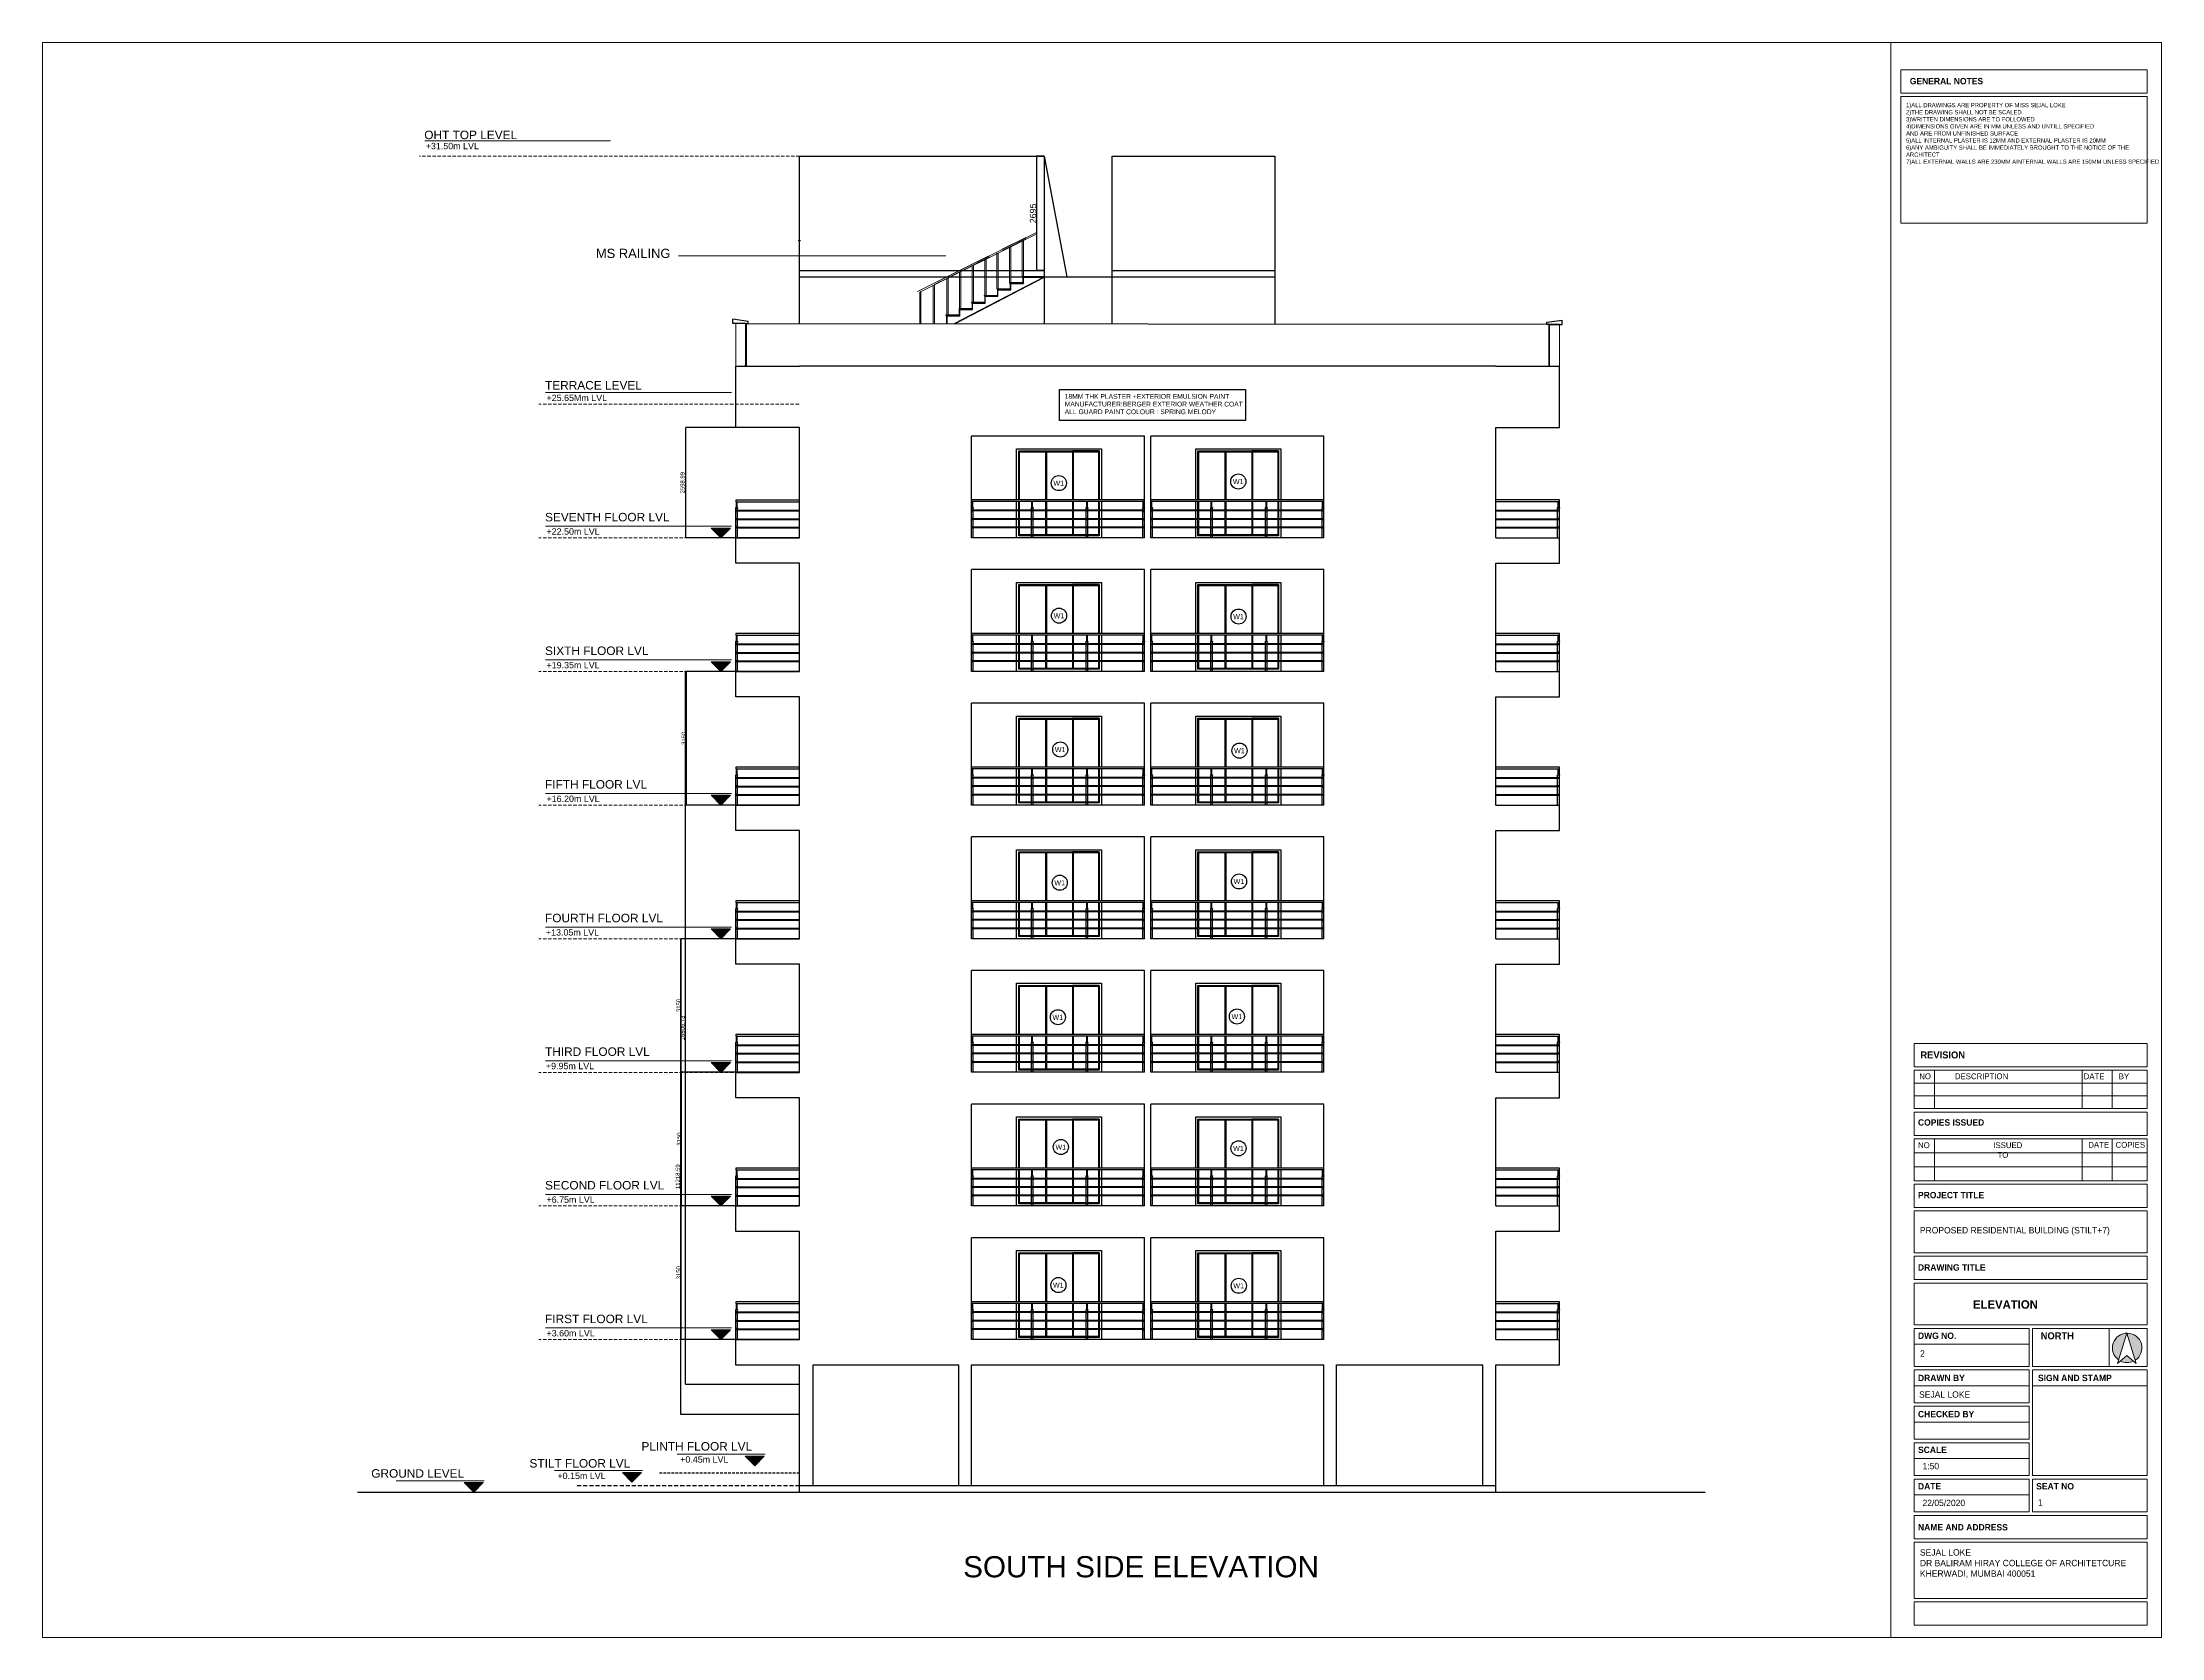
# Model space of a CAD drawing. Header units: millimetres. Extents: x -1932176 to 78768, y -1967 to 1266654.
# Drawn here: x -477447 to -427511, y 388134 to 425741 of the extents above; entities that cross this region are included whole.
import ezdxf

# ---------------------------------------------------------------- set-up
doc = ezdxf.new("R2010")
doc.units = ezdxf.units.MM
for name, pattern in [('DASHED', [0.75, 0.5, -0.25]), ('DASHED2', [9.525, 6.35, -3.175]), ('HIDDEN2', [4.7625, 3.175, -1.5875])]:
    doc.linetypes.add(name, pattern=pattern)
for name, color, linetype, lineweight in [('Layer2', 7, 'Continuous', 5), ('NAMES', 252, 'Continuous', 15), ('PLASTER', 252, 'Continuous', 15), ('railing', 212, 'Continuous', 25), ('SHEET', 7, 'Continuous', 13)]:
    doc.layers.add(name, color=color, linetype=linetype, lineweight=lineweight)
doc.styles.add('20 scale', font='ARIALN.TTF', dxfattribs={"height": 0.2})
doc.styles.get("Standard").update_dxf_attribs({"font": 'arial.ttf'})
doc.dimstyles.new('ISO-25', dxfattribs={"dimtxt": 150, "dimasz": 2.5, "dimexe": 1.25, "dimexo": 0.625, "dimtad": 1, "dimtxsty": 'Standard', "dimcen": 2.5, "dimadec": 0, "dimazin": 0, "dimtfac": 1, "dimtmove": 0, "dimatfit": 3, "dimfxl": 1, "dimarcsym": 0})

msp = doc.modelspace()

# ---------------------------------------------------------------- texts
at = {"color": 7, "linetype": 'Continuous', "lineweight": 20, "ltscale": 2}
for s, height, p in [('OHT TOP LEVEL ', 200, (-468448.82282, 423459.61067)), ('+31.50m LVL', 150, (-468413.68862, 423222.60009))]:
    msp.add_text(s, height=height, dxfattribs=at).set_placement(p)
at = {"color": 18, "linetype": 'Continuous', "lineweight": 15, "ltscale": 50, "true_color": 0x000000}
msp.add_text('MS RAILING', height=217.511707, dxfattribs=at).set_placement((-464403.65531, 420658.36767))
at = {"ltscale": 30}
for s, p in [('ALL GUARD PAINT COLOUR : SPRING MELODY', (-453356.27765, 416976.4138)), ('18MM THK PLASTER +EXTERIOR EMULSION PAINT', (-453356.27765, 417338.94653)), ('MANUFACTURER:BERGER EXTERIOR WEATHER COAT ', (-453356.27765, 417157.68016))]:
    msp.add_text(s, height=112.8392728, dxfattribs=at).set_placement(p)
at = {"color": 252, "transparency": 16777216, "char_height": 120, "attachment_point": 1}
for insert in [(-453624.22697, 415409.97976), (-449395.43984, 415446.80348), (-453618.8735, 412285.24207), (-449388.28196, 412263.05171), (-453591.11603, 409129.75019), (-449366.69396, 409103.25612), (-453601.89125, 405989.24844), (-449377.4743, 406019.90114), (-453645.94812, 402818.01926), (-449427.6204, 402834.25716), (-453575.92795, 399758.80663), (-449389.91053, 399727.97647), (-453633.9472, 396504.52064), (-449384.02616, 396488.50066)]:
    msp.add_mtext_dynamic_manual_height_columns('W1', width=74.86437, gutter_width=11139.68641, heights=[0], dxfattribs=dict(at, insert=insert))
at = {"ltscale": 30, "insert": (-455750.35636, 390055.53704), "char_height": 500, "attachment_point": 1}
msp.add_mtext_dynamic_manual_height_columns('SOUTH SIDE ELEVATION', width=10332.6613347, gutter_width=12.5, heights=[0], dxfattribs=at)
at = {"layer": 'NAMES', "color": 7, "linetype": 'Continuous', "lineweight": 20, "ltscale": 2}
for s, height, p in [('TERRACE LEVEL', 200, (-465602.99686, 417557.79902)), ('+25.65Mm LVL', 150, (-465567.86265, 417285.0125)), ('SEVENTH FLOOR LVL', 200, (-465602.99686, 414448.74871)), ('+22.50m LVL', 150, (-465567.86265, 414135.0125)), ('SIXTH FLOOR LVL', 200, (-465602.99686, 411298.74871)), ('+19.35m LVL', 150, (-465567.86265, 410985.0125)), ('FIFTH FLOOR LVL', 200, (-465602.99686, 408148.74871)), ('+16.20m LVL', 150, (-465567.86265, 407835.0125)), ('FOURTH FLOOR LVL', 200, (-465602.99686, 404998.74871)), ('+13.05m LVL', 150, (-465582.06018, 404685.0125)), ('THIRD FLOOR LVL', 200, (-465602.99686, 401848.74871)), ('+9.95m LVL', 150, (-465582.06018, 401535.0125)), ('SECOND FLOOR LVL ', 200, (-465602.99686, 398698.74871)), ('+6.75m LVL', 150, (-465567.86265, 398385.0125)), ('FIRST FLOOR LVL ', 200, (-465602.99686, 395548.74871)), ('+3.60m LVL', 150, (-465567.86265, 395235.0125)), ('PLINTH FLOOR LVL ', 200, (-463330.84293, 392543.2088)), ('GROUND LEVEL', 200, (-469697.53726, 391905.61127)), ('STILT FLOOR LVL ', 200, (-465969.3253, 392143.34291)), ('+0.15m LVL', 150, (-465310.1595, 391872.74414)), ('+0.45m LVL', 150, (-462417.39639, 392259.97457))]:
    msp.add_text(s, height=height, dxfattribs=at).set_placement(p)
at = {"layer": 'SHEET', "linetype": 'ByBlock', "lineweight": 20, "attachment_point": 1}
for s, width, insert, char_height in [('{\\fCentury Gothic|b1|i0|c0|p34;GENERAL NOTES}', 2437.1509055, (-433444.60333, 424903.3065), 150), ('{\\fCentury Gothic|b1|i0|c0|p34;COPIES ISSUED}', 2437.1509055, (-433251.79933, 400354.98691), 150), ('{\\fCentury Gothic|b1|i0|c0|p34;PROJECT TITLE}', 2437.1509055, (-433251.79933, 398641.65232), 150), ('{\\fCentury Gothic|b0|i0|c0|p34;PROPOSED RESIDENTIAL BUILDING (STILT+7)}', 4907.5748606, (-433206.30902, 397812.83694), 150), ('{\\fCentury Gothic|b1|i0|c0|p34;DRAWING TITLE}', 2437.1509055, (-433251.79933, 396936.62803), 150), ('{\\fCentury Gothic|b1|i0|c0|p34;ELEVATION }', 4907.5748606, (-431956.48449, 396088.17819), 200), ('{\\fCentury Gothic|b1|i0|c0|p34;DWG NO.}', 2437.1509055, (-433251.79933, 395326.7079), 150), ('{\\fCentury Gothic|b1|i0|c0|p34;DRAWN BY}', 2437.1509055, (-433251.79933, 394330.9896), 150), ('{\\fCentury Gothic|b1|i0|c0|p34;SIGN AND STAMP}', 2437.1509055, (-430424.58578, 394330.9896), 150), ('{\\fCentury Gothic|b1|i0|c0|p34;CHECKED BY}', 2437.1509055, (-433251.79933, 393479.05737), 150), ('{\\fCentury Gothic|b1|i0|c0|p34;SCALE}', 2437.1509055, (-433251.79933, 392636.54672), 150), ('{\\fCentury Gothic|b1|i0|c0|p34;DATE}', 2437.1509055, (-433251.79933, 391777.63545), 150), ('{\\fCentury Gothic|b1|i0|c0|p34;SEAT NO }', 2437.1509055, (-430467.11869, 391777.63545), 150), ('{\\fCentury Gothic|b1|i0|c0|p34;NAME AND ADDRESS}', 2437.1509055, (-433251.79933, 390811.28456), 150), ('{\\fCentury Gothic|b0|i0|c0|p34;SEJAL LOKE\\PDR BALIRAM HIRAY COLLEGE OF ARCHITETCURE \\PKHERWADI, MUMBAI 400051}', 4907.5748606, (-433206.30902, 390218.32554), 150)]:
    msp.add_mtext_dynamic_manual_height_columns(s, width=width, gutter_width=57.3737, heights=[0], dxfattribs=dict(at, insert=insert, char_height=char_height))
at = {"layer": 'SHEET', "color": 18, "linetype": 'ByBlock', "lineweight": 9, "true_color": 0x000000, "insert": (-433533.03766, 424311.96816), "char_height": 100, "attachment_point": 1}
msp.add_mtext_dynamic_manual_height_columns('{\\fCentury Gothic|b0|i0|c0|p34;1)ALL DRAWINGS ARE PROPERTY OF MISS SEJAL LOKE\\P2)THE DRAWING SHALL NOT BE SCALED \\P3)WRITTEN DIMENSIONS ARE TO FOLLOWED \\P4)DIMENSIONS GIVEN ARE IN MM UNLESS AND UNTILL SPECIFIED \\PAND ARE FROM UNFINISHED SURFACE \\P5)ALL INTERNAL PLASTER IS 12MM AND EXTERNAL PLASTER IS 20MM\\P6)ANY AMBIGUITY SHALL BE IMMEDIATELY BROUGHT TO THE NOTICE OF THE ARCHITECT \\P7)ALL EXTERNAL WALLS ARE 230MM AINTERNAL WALLS ARE 150MM UNLESS SPECIFIED}', width=5543.582225, gutter_width=57.3737, heights=[0], dxfattribs=at)
at = {"layer": 'SHEET', "color": 18, "linetype": 'Continuous', "lineweight": 9, "ltscale": 50, "true_color": 0x000000, "attachment_point": 1, "style": '20 scale'}
for s, width, heights, insert, char_height in [('{\\fCentury Gothic|b1|i0|c0|p34;REVISION  }', 66.4831048, [6.59764], (-433194.885, 401953.28978), 164.6116632), ('\\pi-135.47;{\\fCentury Gothic|b0|i0|c0|p34;NO}', 8.7279214, [4.14976], (-433086.6294, 401435.49492), 137.176386), ('\\pi-565.24;{\\fCentury Gothic|b0|i0|c0|p34;DESCRIPTION}', 34.9161875, [4.14976], (-431815.18912, 401435.49492), 137.176386), ('\\pi-215.3;{\\fCentury Gothic|b0|i0|c0|p34;DATE}', 12.8232824, [4.14976], (-429131.06151, 401435.49492), 137.176386), ('\\pi-93.109;{\\fCentury Gothic|b0|i0|c0|p34;BY}', 13.5326087, [4.14976], (-428427.4409, 401435.49492), 137.176386), ('\\pi-135.47;{\\fCentury Gothic|b0|i0|c0|p34;NO}', 8.7279214, [4.14976], (-433115.03644, 399811.62054), 137.176386), ('\\pi-215.3;{\\fCentury Gothic|b0|i0|c0|p34;DATE}', 12.8232824, [4.14976], (-429022.49164, 399820.44504), 137.176386), ('\\pi-319.39;{\\fCentury Gothic|b0|i0|c0|p34;COPIES}', 13.5326087, [4.14976], (-428275.86971, 399820.44504), 137.176386), ('{\\fCentury Gothic|b1|i0|c0|p34;NORTH}', 30.7331048, [4.78312], (-430360.63861, 395331.99242), 164.6116632), ('{\\fCentury Gothic|b0|i0|c0|p34;2}', 689.9624133, [4.78312], (-433202.04829, 394907.41565), 150), ('{\\fCentury Gothic|b0|i0|c0|p34;SEJAL LOKE}', 2212.0658659, [4.78312], (-433225.93269, 393940.57778), 150), ('{\\fCentury Gothic|b0|i0|c0|p34;1:50}', 30.7331048, [4.78312], (-433144.97135, 392254.19759), 150), ('{\\fCentury Gothic|b0|i0|c0|p34;22/05/2020}', 1240.2372357, [4.78312], (-433144.97135, 391385.13628), 150), ('{\\fCentury Gothic|b0|i0|c0|p34;1}', 689.9624133, [4.78312], (-430425.81667, 391397.40318), 150)]:
    msp.add_mtext_dynamic_manual_height_columns(s, width=width, gutter_width=1125, heights=heights, dxfattribs=dict(at, insert=insert, char_height=char_height))
at = {"layer": 'SHEET', "color": 18, "linetype": 'Continuous', "lineweight": 9, "ltscale": 50, "true_color": 0x000000}
note = msp.add_mtext_dynamic_manual_height_columns('\\pi-271.72;{\\fCentury Gothic|b0|i0|c0|p34;ISSUED }', width=34.9161875, gutter_width=430.8795, heights=[4.14976, 0], dxfattribs=dict(at, insert=(-431843.59616, 399811.62054), char_height=137.176386, attachment_point=1, style='20 scale'))
for column, words in zip(note.columns.linked_columns, ['\\pi-99.249;{\\fCentury Gothic|b0|i0|c0|p34;TO}']):
    column.text = words

# ---------------------------------------------------------------- blocks, each defined once
blk = doc.blocks.new('ригеледержатель')
at = {"layer": 'railing', "ltscale": 10}
blk.add_lwpolyline([(148240, 1192435), (148270, 1192435), (148270, 1192417), (148240, 1192417)], close=True, dxfattribs=at)
blk.add_circle((148255, 1192426), 3, dxfattribs=at)
blk = doc.blocks.new('*D636')
at = {"color": 0, "lineweight": -2, "ltscale": 30, "transparency": 16777216}
for p, q in [((-459606, 410911), (-462297, 410911)), ((-462296, 394106), (-462296, 410908)), ((-459606, 394104), (-462297, 394104))]:
    blk.add_line(p, q, dxfattribs=at)
at = {"color": 0, "ltscale": 30, "transparency": 16777216}
for points in [[(-462296, 410908), (-462295, 410908), (-462296, 410911)], [(-462296, 394106), (-462295, 394106), (-462296, 394104)]]:
    blk.add_solid(points, dxfattribs=at)
at = {"layer": 'Defpoints', "color": 0, "ltscale": 30, "transparency": 16777216}
for p in [(-462296, 410911), (-459606, 410911), (-459606, 394104)]:
    blk.add_point(p, dxfattribs=at)
at = {"color": 0, "ltscale": 30, "transparency": 16777216, "insert": (-462356, 402507), "char_height": 100, "attachment_point": 5, "rotation": 90}
blk.add_mtext('16806,73', dxfattribs=at)
blk = doc.blocks.new('*D637')
at = {"color": 0, "lineweight": -2, "ltscale": 30, "transparency": 16777216}
for p, q in [((-459606, 404611), (-462406, 404611)), ((-462405, 393395), (-462405, 404608)), ((-459606, 393392), (-462406, 393392))]:
    blk.add_line(p, q, dxfattribs=at)
at = {"color": 0, "ltscale": 30, "transparency": 16777216}
for points in [[(-462405, 404608), (-462404, 404608), (-462405, 404611)], [(-462405, 393395), (-462404, 393395), (-462405, 393392)]]:
    blk.add_solid(points, dxfattribs=at)
at = {"layer": 'Defpoints', "color": 0, "ltscale": 30, "transparency": 16777216}
for p in [(-462405, 404611), (-459606, 404611), (-459606, 393392)]:
    blk.add_point(p, dxfattribs=at)
at = {"color": 0, "ltscale": 30, "transparency": 16777216, "insert": (-462465, 399001), "char_height": 100, "attachment_point": 5, "rotation": 90}
blk.add_mtext('11218,59', dxfattribs=at)
blk = doc.blocks.new('*D638')
at = {"color": 0, "lineweight": -2, "ltscale": 30, "transparency": 16777216}
for p, q in [((-459606, 404611), (-462406, 404611)), ((-462404, 404608), (-462404, 401463)), ((-459606, 401461), (-462406, 401461))]:
    blk.add_line(p, q, dxfattribs=at)
at = {"color": 0, "ltscale": 30, "transparency": 16777216}
for points in [[(-462405, 404608), (-462404, 404608), (-462404, 404611)], [(-462405, 401463), (-462404, 401463), (-462404, 401461)]]:
    blk.add_solid(points, dxfattribs=at)
at = {"layer": 'Defpoints', "color": 0, "ltscale": 30, "transparency": 16777216}
for p in [(-459606, 404611), (-462404, 401461), (-459606, 401461)]:
    blk.add_point(p, dxfattribs=at)
at = {"color": 0, "ltscale": 30, "transparency": 16777216, "insert": (-462456, 403036), "char_height": 100, "attachment_point": 5, "rotation": 90}
blk.add_mtext('3150', dxfattribs=at)
blk = doc.blocks.new('*D639')
at = {"color": 0, "lineweight": -2, "ltscale": 30, "transparency": 16777216}
for p, q in [((-459606, 401461), (-462396, 401461)), ((-462394, 401458), (-462394, 398313)), ((-459606, 398311), (-462396, 398311))]:
    blk.add_line(p, q, dxfattribs=at)
at = {"color": 0, "ltscale": 30, "transparency": 16777216}
for points in [[(-462395, 401458), (-462394, 401458), (-462394, 401461)], [(-462395, 398313), (-462394, 398313), (-462394, 398311)]]:
    blk.add_solid(points, dxfattribs=at)
at = {"layer": 'Defpoints', "color": 0, "ltscale": 30, "transparency": 16777216}
for p in [(-459606, 401461), (-462394, 398311), (-459606, 398311)]:
    blk.add_point(p, dxfattribs=at)
at = {"color": 0, "ltscale": 30, "transparency": 16777216, "insert": (-462446, 399886), "char_height": 100, "attachment_point": 5, "rotation": 90}
blk.add_mtext('3150', dxfattribs=at)
blk = doc.blocks.new('*D614')
at = {"color": 0, "lineweight": -2, "ltscale": 30, "transparency": 16777216}
for p, q in [((-459606, 398311), (-462406, 398311)), ((-462405, 398308), (-462405, 395163)), ((-459606, 395161), (-462406, 395161))]:
    blk.add_line(p, q, dxfattribs=at)
at = {"color": 0, "ltscale": 30, "transparency": 16777216}
for points in [[(-462406, 398308), (-462405, 398308), (-462405, 398311)], [(-462406, 395163), (-462405, 395163), (-462405, 395161)]]:
    blk.add_solid(points, dxfattribs=at)
at = {"layer": 'Defpoints', "color": 0, "ltscale": 30, "transparency": 16777216}
for p in [(-459606, 398311), (-462405, 395161), (-459606, 395161)]:
    blk.add_point(p, dxfattribs=at)
at = {"color": 0, "ltscale": 30, "transparency": 16777216, "insert": (-462457, 396736), "char_height": 100, "attachment_point": 5, "rotation": 90}
blk.add_mtext('3150', dxfattribs=at)
blk = doc.blocks.new('*D640')
at = {"color": 0, "lineweight": -2, "ltscale": 30, "transparency": 16777216}
for p, q in [((-459606, 416660), (-462297, 416660)), ((-462296, 416657), (-462296, 414063)), ((-459606, 414061), (-462297, 414061))]:
    blk.add_line(p, q, dxfattribs=at)
at = {"color": 0, "ltscale": 30, "transparency": 16777216}
for points in [[(-462296, 416657), (-462295, 416657), (-462296, 416660)], [(-462296, 414063), (-462295, 414063), (-462296, 414061)]]:
    blk.add_solid(points, dxfattribs=at)
at = {"layer": 'Defpoints', "color": 0, "ltscale": 30, "transparency": 16777216}
for p in [(-459606, 416660), (-462296, 414061), (-459606, 414061)]:
    blk.add_point(p, dxfattribs=at)
at = {"color": 0, "ltscale": 30, "transparency": 16777216, "insert": (-462356, 415360), "char_height": 100, "attachment_point": 5, "rotation": 90}
blk.add_mtext('2598,99', dxfattribs=at)
blk = doc.blocks.new('*D641')
at = {"color": 0, "lineweight": -2, "ltscale": 30, "transparency": 16777216}
for p, q in [((-459606, 410911), (-462283, 410911)), ((-462281, 410908), (-462281, 407763)), ((-459606, 407761), (-462283, 407761))]:
    blk.add_line(p, q, dxfattribs=at)
at = {"color": 0, "ltscale": 30, "transparency": 16777216}
for points in [[(-462282, 410908), (-462281, 410908), (-462281, 410911)], [(-462282, 407763), (-462281, 407763), (-462281, 407761)]]:
    blk.add_solid(points, dxfattribs=at)
at = {"layer": 'Defpoints', "color": 0, "ltscale": 30, "transparency": 16777216}
for p in [(-459606, 410911), (-462281, 407761), (-459606, 407761)]:
    blk.add_point(p, dxfattribs=at)
at = {"color": 0, "ltscale": 30, "transparency": 16777216, "insert": (-462333, 409336), "char_height": 100, "attachment_point": 5, "rotation": 90}
blk.add_mtext('3150', dxfattribs=at)
blk = doc.blocks.new('*D642')
at = {"color": 0, "lineweight": -2, "ltscale": 30, "transparency": 16777216}
for p, q in [((-453842, 423057), (-454027, 423057)), ((-454026, 423054), (-454026, 420364)), ((-453842, 420362), (-454027, 420362))]:
    blk.add_line(p, q, dxfattribs=at)
at = {"color": 0, "ltscale": 30, "transparency": 16777216}
for points in [[(-454026, 423054), (-454025, 423054), (-454026, 423057)], [(-454026, 420364), (-454025, 420364), (-454026, 420362)]]:
    blk.add_solid(points, dxfattribs=at)
at = {"layer": 'Defpoints', "color": 0, "ltscale": 30, "transparency": 16777216}
for p in [(-453842, 423057), (-454026, 420362), (-453842, 420362)]:
    blk.add_point(p, dxfattribs=at)
at = {"color": 0, "ltscale": 30, "transparency": 16777216, "insert": (-454103, 421709), "char_height": 150, "attachment_point": 5, "rotation": 90}
blk.add_mtext('2695', dxfattribs=at)

# ---------------------------------------------------------------- dimensions: what is measured, and where the dimension line sits
at = {"color": 252, "ltscale": 30}
dim = msp.add_linear_dim(base=(-454025.76791, 420361.67608), p1=(-453841.51412, 423056.67608), p2=(-453841.51412, 420361.67608), angle=90, dimstyle='ISO-25', dxfattribs=at)
dim.commit()
dim.dimension.update_dxf_attribs({"geometry": '*D642', "text_midpoint": (-454102.97886, 421709.17608)})
for base, p1, p2, picture, middle in [((-462295.58168, 414060.65994), (-459605.70363, 416659.64708), (-459605.70363, 414060.65994), '*D640', (-462356.30218, 415360.15351)), ((-462295.58168, 410910.65994), (-459605.70363, 394103.93414), (-459605.70363, 410910.65994), '*D636', (-462356.30218, 402507.29704)), ((-462404.76959, 404610.65994), (-459605.70363, 393392.06974), (-459605.70363, 404610.65994), '*D637', (-462465.49009, 399001.36484)), ((-462404.31038, 401460.65994), (-459605.70363, 404610.65994), (-459605.70363, 401460.65994), '*D638', (-462456.02678, 403035.65994)), ((-462394.39383, 398310.65994), (-459605.70363, 401460.65994), (-459605.70363, 398310.65994), '*D639', (-462446.11023, 399885.65994)), ((-462405.19507, 395160.65994), (-459605.70363, 398310.65994), (-459605.70363, 395160.65994), '*D614', (-462456.91148, 396735.65994))]:
    dim = msp.add_linear_dim(base=base, p1=p1, p2=p2, angle=90, dimstyle='ISO-25', override={"dimtxt": 100}, dxfattribs=at)
    dim.commit()
    dim.dimension.update_dxf_attribs({"geometry": picture, "text_midpoint": middle})
dim = msp.add_linear_dim(base=(-462281.31503, 407760.65994), p1=(-459605.70363, 410910.65994), p2=(-459605.70363, 407760.65994), angle=90, dimstyle='ISO-25', override={"dimtxt": 100}, dxfattribs=at)
dim.commit()
dim.dimension.update_dxf_attribs({"geometry": '*D641', "text_midpoint": (-462281.31503, 409335.65994), "dimtype": 160})

# ---------------------------------------------------------------- hatches: boundary and pattern name
at = {"layer": 'NAMES', "linetype": 'Continuous', "lineweight": 20, "ltscale": 2, "transparency": 33554687}
h = msp.add_hatch(color=7, dxfattribs=at)
h.dxf.hatch_style = 1
h.paths.add_polyline_path([(-461235.87597, 414291.07702), (-461460.35808, 414060.65994), (-461684.84018, 414291.07702)])
h = msp.add_hatch(color=7, dxfattribs=at)
h.dxf.hatch_style = 1
h.paths.add_polyline_path([(-461235.87597, 411141.07702), (-461460.35808, 410910.65994), (-461684.84018, 411141.07702)])
h = msp.add_hatch(color=7, dxfattribs=at)
h.dxf.hatch_style = 1
h.paths.add_polyline_path([(-461235.87597, 407991.07702), (-461460.35808, 407760.65994), (-461684.84018, 407991.07702)])
h = msp.add_hatch(color=7, dxfattribs=at)
h.dxf.hatch_style = 1
h.paths.add_polyline_path([(-461235.87597, 404841.07702), (-461460.35808, 404610.65994), (-461684.84018, 404841.07702)])
h = msp.add_hatch(color=7, dxfattribs=at)
h.dxf.hatch_style = 1
h.paths.add_polyline_path([(-461235.87597, 401691.07702), (-461460.35808, 401460.65994), (-461684.84018, 401691.07702)])
h = msp.add_hatch(color=7, dxfattribs=at)
h.dxf.hatch_style = 1
h.paths.add_polyline_path([(-461235.87597, 398541.07702), (-461460.35808, 398310.65994), (-461684.84018, 398541.07702)])
h = msp.add_hatch(color=7, dxfattribs=at)
h.dxf.hatch_style = 1
h.paths.add_polyline_path([(-461235.87597, 395391.07702), (-461460.35808, 395160.65994), (-461684.84018, 395391.07702)])
h = msp.add_hatch(color=7, dxfattribs=at)
h.dxf.hatch_style = 1
h.paths.add_polyline_path([(-463331.29804, 392028.80866), (-463555.78014, 391798.39158), (-463780.26225, 392028.80866)])
h = msp.add_hatch(color=7, dxfattribs=at)
h.dxf.hatch_style = 1
h.paths.add_polyline_path([(-460438.53493, 392416.03909), (-460663.01704, 392185.62201), (-460887.49914, 392416.03909)])
h = msp.add_hatch(color=7, dxfattribs=at)
h.dxf.hatch_style = 1
h.paths.add_polyline_path([(-467059.51, 391791.07702), (-467283.9921, 391560.65994), (-467508.4742, 391791.07702)])
at = {"layer": 'SHEET', "linetype": 'ByBlock', "lineweight": 20, "transparency": 33554687}
h = msp.add_hatch(color=0, dxfattribs=at)
h.dxf.hatch_style = 1
h.paths.add_polyline_path([(-428331.25638, 395308.64751), (-428133.59786, 394673.07293, 3.231701641), (-428526.07913, 394682.19142)])
h.paths.add_polyline_path([(-428331.25638, 394785.15668), (-428482.94224, 394655.71271, 0.2347967333), (-428173.62326, 394650.63751)])

# ---------------------------------------------------------------- linework, layer by layer
at = {"color": 7, "linetype": 'HIDDEN2', "lineweight": 20, "ltscale": 25}
msp.add_line((-459605.70363, 423056.67608), (-468564.71758, 423056.67608), dxfattribs=at)
at = {"color": 7, "linetype": 'Continuous', "lineweight": 20, "ltscale": 2}
for p in [(-466119.15435, 423421.97917), (-464056.56333, 423421.97917)]:
    msp.add_line(p, (-468434.3728, 423421.97917), dxfattribs=at)
at = {"ltscale": 30}
for p, q in [((-459605.70363, 423056.67608), (-453841.51412, 423056.67608)), ((-459605.70363, 420211.67608), (-459605.70363, 423056.67608)), ((-453841.51412, 423056.67608), (-453841.51412, 419105.33638)), ((-452238.72927, 420211.67608), (-452238.72927, 423056.67608)), ((-452238.72927, 423056.67608), (-448403.05878, 423056.67608)), ((-448403.05878, 423056.67608), (-448403.05878, 420211.67608)), ((-459605.70363, 420361.67608), (-453841.51412, 420361.67608)), ((-459605.70363, 419110.54628), (-459605.70363, 420211.67608)), ((-459605.70363, 420211.67608), (-452238.72927, 420211.67608)), ((-452238.72927, 420361.67608), (-448403.05878, 420361.67608)), ((-452238.72927, 419103.88773), (-452238.72927, 420211.67608)), ((-452238.72927, 420211.67608), (-448403.05878, 420211.67608)), ((-448403.05878, 420211.67608), (-448403.05878, 419100.4209)), ((-461105.70363, 418111.67608), (-459605.70363, 418111.67608)), ((-461105.70363, 416659.64708), (-461105.70363, 418111.67608)), ((-443202.66356, 418111.67608), (-459605.70363, 418111.67608)), ((-443202.66356, 418111.67608), (-441702.66356, 418111.67608)), ((-441700.67014, 416659.64708), (-441702.66356, 418111.67608)), ((-459605.70363, 416659.64708), (-461105.70363, 416659.64708)), ((-459605.70363, 414060.65994), (-459605.70363, 416659.64708)), ((-459605.70363, 414060.65994), (-459605.70363, 416659.64708)), ((-443202.66356, 414061.67608), (-443202.66356, 416659.64708)), ((-443202.66356, 416659.64708), (-441700.67014, 416659.64708)), ((-455554.05056, 414061.67608), (-455554.05056, 416461.20508)), ((-451479.05056, 416461.20508), (-455554.05056, 416461.20508)), ((-454442.36553, 416109.17608), (-452542.36553, 416109.17608)), ((-454442.36553, 416109.17608), (-453809.36553, 416109.17608)), ((-453809.36553, 416089.17608), (-453809.36553, 414953.70508)), ((-453789.36553, 416089.17608), (-453789.36553, 414953.70508)), ((-452542.36553, 416109.17608), (-453175.36553, 416109.17608)), ((-453175.36553, 416089.17608), (-453175.36553, 414953.70508)), ((-453155.36553, 416089.17608), (-453155.36553, 414953.70508)), ((-452542.36553, 416109.17608), (-452542.36553, 415634.47812)), ((-451479.05056, 414061.67608), (-451479.05056, 416461.20508)), ((-451329.05056, 414061.67608), (-451329.05056, 416461.20508)), ((-447254.05056, 416461.20508), (-451329.05056, 416461.20508)), ((-450217.36553, 416109.17608), (-448317.36553, 416109.17608)), ((-450217.36553, 416109.17608), (-449584.36553, 416109.17608)), ((-449584.36553, 416089.17608), (-449584.36553, 414953.70508)), ((-449564.36553, 416089.17608), (-449564.36553, 414953.70508)), ((-448317.36553, 416109.17608), (-448950.36553, 416109.17608)), ((-448950.36553, 416089.17608), (-448950.36553, 414953.70508)), ((-448930.36553, 416089.17608), (-448930.36553, 414953.70508)), ((-448317.36553, 416109.17608), (-448317.36553, 415634.47812)), ((-447254.05056, 414061.67608), (-447254.05056, 416461.20508)), ((-459605.70363, 414952.68894), (-461105.70363, 414952.68894)), ((-461105.70363, 414952.68894), (-461105.70363, 414912.68894)), ((-461105.70363, 414912.68894), (-459605.70363, 414912.68894)), ((-461105.70363, 414710.68894), (-459605.70363, 414710.68894)), ((-461105.70363, 414694.68894), (-459605.70363, 414694.68894)), ((-461105.70363, 414510.68894), (-459605.70363, 414510.68894)), ((-461105.70363, 414494.68894), (-459605.70363, 414494.68894)), ((-459605.70363, 414060.65994), (-459605.70363, 414952.68894)), ((-451479.05056, 414953.70508), (-455554.05056, 414953.70508)), ((-451479.05056, 414913.70508), (-455554.05056, 414913.70508)), ((-453809.36553, 414711.70508), (-455554.05056, 414711.70508)), ((-453809.36553, 414695.70508), (-455554.05056, 414695.70508)), ((-454442.36553, 414511.70508), (-455554.05056, 414511.70508)), ((-454442.36553, 414495.70508), (-455554.05056, 414495.70508)), ((-453809.36553, 414511.70508), (-454422.36553, 414511.70508)), ((-453809.36553, 414495.70508), (-454422.36553, 414495.70508)), ((-453809.36553, 414913.70508), (-453809.36553, 414711.70508)), ((-453809.36553, 414695.70508), (-453809.36553, 414511.70508)), ((-453809.36553, 414495.70508), (-453809.36553, 414311.70508)), ((-453789.36553, 414913.70508), (-453789.36553, 414711.70508)), ((-453175.36553, 414711.70508), (-453789.36553, 414711.70508)), ((-453789.36553, 414695.70508), (-453789.36553, 414511.70508)), ((-453175.36553, 414695.70508), (-453789.36553, 414695.70508)), ((-453175.36553, 414511.70508), (-453789.36553, 414511.70508)), ((-453789.36553, 414495.70508), (-453789.36553, 414311.70508)), ((-453175.36553, 414495.70508), (-453789.36553, 414495.70508)), ((-453175.36553, 414913.70508), (-453175.36553, 414711.70508)), ((-453175.36553, 414695.70508), (-453175.36553, 414511.70508)), ((-453175.36553, 414495.70508), (-453175.36553, 414311.70508)), ((-453155.36553, 414913.70508), (-453155.36553, 414711.70508)), ((-452562.36553, 414711.70508), (-453155.36553, 414711.70508)), ((-453155.36553, 414695.70508), (-453155.36553, 414511.70508)), ((-452562.36553, 414695.70508), (-453155.36553, 414695.70508)), ((-452562.36553, 414511.70508), (-453155.36553, 414511.70508)), ((-453155.36553, 414495.70508), (-453155.36553, 414311.70508)), ((-452562.36553, 414495.70508), (-453155.36553, 414495.70508)), ((-451479.05056, 414711.70508), (-452542.36553, 414711.70508)), ((-451479.05056, 414695.70508), (-452542.36553, 414695.70508)), ((-451479.05056, 414511.70508), (-452542.36553, 414511.70508)), ((-451479.05056, 414495.70508), (-452542.36553, 414495.70508)), ((-447254.05056, 414953.70508), (-451329.05056, 414953.70508)), ((-447254.05056, 414913.70508), (-451329.05056, 414913.70508)), ((-449584.36553, 414711.70508), (-451329.05056, 414711.70508)), ((-449584.36553, 414695.70508), (-451329.05056, 414695.70508)), ((-450217.36553, 414511.70508), (-451329.05056, 414511.70508)), ((-450217.36553, 414495.70508), (-451329.05056, 414495.70508)), ((-449584.36553, 414511.70508), (-450197.36553, 414511.70508)), ((-449584.36553, 414495.70508), (-450197.36553, 414495.70508)), ((-449584.36553, 414913.70508), (-449584.36553, 414711.70508)), ((-449584.36553, 414695.70508), (-449584.36553, 414511.70508)), ((-449584.36553, 414495.70508), (-449584.36553, 414311.70508)), ((-449564.36553, 414913.70508), (-449564.36553, 414711.70508)), ((-448950.36553, 414711.70508), (-449564.36553, 414711.70508)), ((-449564.36553, 414695.70508), (-449564.36553, 414511.70508)), ((-448950.36553, 414695.70508), (-449564.36553, 414695.70508)), ((-448950.36553, 414511.70508), (-449564.36553, 414511.70508)), ((-449564.36553, 414495.70508), (-449564.36553, 414311.70508)), ((-448950.36553, 414495.70508), (-449564.36553, 414495.70508)), ((-448950.36553, 414913.70508), (-448950.36553, 414711.70508)), ((-448950.36553, 414695.70508), (-448950.36553, 414511.70508)), ((-448950.36553, 414495.70508), (-448950.36553, 414311.70508)), ((-448930.36553, 414913.70508), (-448930.36553, 414711.70508)), ((-448337.36553, 414711.70508), (-448930.36553, 414711.70508)), ((-448930.36553, 414695.70508), (-448930.36553, 414511.70508)), ((-448337.36553, 414695.70508), (-448930.36553, 414695.70508)), ((-448337.36553, 414511.70508), (-448930.36553, 414511.70508)), ((-448930.36553, 414495.70508), (-448930.36553, 414311.70508)), ((-448337.36553, 414495.70508), (-448930.36553, 414495.70508)), ((-447254.05056, 414711.70508), (-448317.36553, 414711.70508)), ((-447254.05056, 414695.70508), (-448317.36553, 414695.70508)), ((-447254.05056, 414511.70508), (-448317.36553, 414511.70508)), ((-447254.05056, 414495.70508), (-448317.36553, 414495.70508)), ((-441702.66356, 414953.70508), (-443202.66356, 414953.70508)), ((-443202.66356, 414913.70508), (-441702.66356, 414913.70508)), ((-443202.66356, 414711.70508), (-441702.66356, 414711.70508)), ((-443202.66356, 414695.70508), (-441702.66356, 414695.70508)), ((-443202.66356, 414511.70508), (-441702.66356, 414511.70508)), ((-443202.66356, 414495.70508), (-441702.66356, 414495.70508)), ((-441702.66356, 414061.67608), (-441702.66356, 414953.70508)), ((-461105.70363, 414310.68894), (-459605.70363, 414310.68894)), ((-461105.70363, 414294.68894), (-459605.70363, 414294.68894)), ((-461105.70363, 414060.65994), (-459605.70363, 414060.65994)), ((-461105.70363, 413460.65994), (-461105.70363, 414060.65994)), ((-454442.36553, 414311.70508), (-455554.05056, 414311.70508)), ((-454442.36553, 414295.70508), (-455554.05056, 414295.70508)), ((-451479.05056, 414061.67608), (-455554.05056, 414061.67608)), ((-453809.36553, 414311.70508), (-454422.36553, 414311.70508)), ((-453809.36553, 414295.70508), (-454422.36553, 414295.70508)), ((-453809.36553, 414295.70508), (-453809.36553, 414131.67608)), ((-453175.36553, 414311.70508), (-453789.36553, 414311.70508)), ((-453789.36553, 414295.70508), (-453789.36553, 414131.67608)), ((-453175.36553, 414295.70508), (-453789.36553, 414295.70508)), ((-453175.36553, 414295.70508), (-453175.36553, 414131.67608)), ((-452562.36553, 414311.70508), (-453155.36553, 414311.70508)), ((-453155.36553, 414295.70508), (-453155.36553, 414131.67608)), ((-452562.36553, 414295.70508), (-453155.36553, 414295.70508)), ((-451479.05056, 414311.70508), (-452542.36553, 414311.70508)), ((-451479.05056, 414295.70508), (-452542.36553, 414295.70508)), ((-450217.36553, 414311.70508), (-451329.05056, 414311.70508)), ((-450217.36553, 414295.70508), (-451329.05056, 414295.70508)), ((-447254.05056, 414061.67608), (-451329.05056, 414061.67608)), ((-449584.36553, 414311.70508), (-450197.36553, 414311.70508)), ((-449584.36553, 414295.70508), (-450197.36553, 414295.70508)), ((-449584.36553, 414295.70508), (-449584.36553, 414131.67608)), ((-448950.36553, 414311.70508), (-449564.36553, 414311.70508)), ((-449564.36553, 414295.70508), (-449564.36553, 414131.67608)), ((-448950.36553, 414295.70508), (-449564.36553, 414295.70508)), ((-448950.36553, 414295.70508), (-448950.36553, 414131.67608)), ((-448337.36553, 414311.70508), (-448930.36553, 414311.70508)), ((-448930.36553, 414295.70508), (-448930.36553, 414131.67608)), ((-448337.36553, 414295.70508), (-448930.36553, 414295.70508)), ((-447254.05056, 414311.70508), (-448317.36553, 414311.70508)), ((-447254.05056, 414295.70508), (-448317.36553, 414295.70508)), ((-443202.66356, 414311.70508), (-441702.66356, 414311.70508)), ((-443202.66356, 414295.70508), (-441702.66356, 414295.70508)), ((-443202.66356, 414061.67608), (-441702.66356, 414061.67608)), ((-441700.67014, 413461.67608), (-441702.66356, 414061.67608)), ((-459605.70363, 413460.65994), (-461105.70363, 413460.65994)), ((-459605.70363, 410910.65994), (-459605.70363, 413460.65994)), ((-455554.05056, 410911.67608), (-455554.05056, 413311.20508)), ((-451479.05056, 413311.20508), (-455554.05056, 413311.20508)), ((-451479.05056, 410911.67608), (-451479.05056, 413311.20508)), ((-451329.05056, 410911.67608), (-451329.05056, 413311.20508)), ((-447254.05056, 413311.20508), (-451329.05056, 413311.20508)), ((-447254.05056, 410911.67608), (-447254.05056, 413311.20508)), ((-443202.66356, 410911.67608), (-443202.66356, 413461.67608)), ((-443202.66356, 413461.67608), (-441700.67014, 413461.67608)), ((-454442.36553, 412959.17608), (-452542.36553, 412959.17608)), ((-454442.36553, 412959.17608), (-453809.36553, 412959.17608)), ((-453809.36553, 412939.17608), (-453809.36553, 411803.70508)), ((-453789.36553, 412939.17608), (-453789.36553, 411803.70508)), ((-452542.36553, 412959.17608), (-453175.36553, 412959.17608)), ((-453175.36553, 412939.17608), (-453175.36553, 411803.70508)), ((-453155.36553, 412939.17608), (-453155.36553, 411803.70508)), ((-452542.36553, 412959.17608), (-452542.36553, 412484.47812)), ((-450217.36553, 412959.17608), (-448317.36553, 412959.17608)), ((-450217.36553, 412959.17608), (-449584.36553, 412959.17608)), ((-449584.36553, 412939.17608), (-449584.36553, 411803.70508)), ((-449564.36553, 412939.17608), (-449564.36553, 411803.70508)), ((-448317.36553, 412959.17608), (-448950.36553, 412959.17608)), ((-448950.36553, 412939.17608), (-448950.36553, 411803.70508)), ((-448930.36553, 412939.17608), (-448930.36553, 411803.70508)), ((-448317.36553, 412959.17608), (-448317.36553, 412484.47812)), ((-459605.70363, 411802.68894), (-461105.70363, 411802.68894)), ((-461105.70363, 411802.68894), (-461105.70363, 411762.68894)), ((-461105.70363, 411762.68894), (-459605.70363, 411762.68894)), ((-461105.70363, 411560.68894), (-459605.70363, 411560.68894)), ((-461105.70363, 411544.68894), (-459605.70363, 411544.68894)), ((-459605.70363, 410910.65994), (-459605.70363, 411802.68894)), ((-451479.05056, 411803.70508), (-455554.05056, 411803.70508)), ((-451479.05056, 411763.70508), (-455554.05056, 411763.70508)), ((-453809.36553, 411561.70508), (-455554.05056, 411561.70508)), ((-453809.36553, 411545.70508), (-455554.05056, 411545.70508)), ((-453809.36553, 411763.70508), (-453809.36553, 411561.70508)), ((-453809.36553, 411545.70508), (-453809.36553, 411361.70508)), ((-453789.36553, 411763.70508), (-453789.36553, 411561.70508)), ((-453175.36553, 411561.70508), (-453789.36553, 411561.70508)), ((-453789.36553, 411545.70508), (-453789.36553, 411361.70508)), ((-453175.36553, 411545.70508), (-453789.36553, 411545.70508)), ((-453175.36553, 411763.70508), (-453175.36553, 411561.70508)), ((-453175.36553, 411545.70508), (-453175.36553, 411361.70508)), ((-453155.36553, 411763.70508), (-453155.36553, 411561.70508)), ((-452562.36553, 411561.70508), (-453155.36553, 411561.70508)), ((-453155.36553, 411545.70508), (-453155.36553, 411361.70508)), ((-452562.36553, 411545.70508), (-453155.36553, 411545.70508)), ((-451479.05056, 411561.70508), (-452542.36553, 411561.70508)), ((-451479.05056, 411545.70508), (-452542.36553, 411545.70508)), ((-447254.05056, 411803.70508), (-451329.05056, 411803.70508)), ((-447254.05056, 411763.70508), (-451329.05056, 411763.70508)), ((-449584.36553, 411561.70508), (-451329.05056, 411561.70508)), ((-449584.36553, 411545.70508), (-451329.05056, 411545.70508)), ((-449584.36553, 411763.70508), (-449584.36553, 411561.70508)), ((-449584.36553, 411545.70508), (-449584.36553, 411361.70508)), ((-449564.36553, 411763.70508), (-449564.36553, 411561.70508)), ((-448950.36553, 411561.70508), (-449564.36553, 411561.70508)), ((-449564.36553, 411545.70508), (-449564.36553, 411361.70508)), ((-448950.36553, 411545.70508), (-449564.36553, 411545.70508)), ((-448950.36553, 411763.70508), (-448950.36553, 411561.70508)), ((-448950.36553, 411545.70508), (-448950.36553, 411361.70508)), ((-448930.36553, 411763.70508), (-448930.36553, 411561.70508)), ((-448337.36553, 411561.70508), (-448930.36553, 411561.70508)), ((-448930.36553, 411545.70508), (-448930.36553, 411361.70508)), ((-448337.36553, 411545.70508), (-448930.36553, 411545.70508)), ((-447254.05056, 411561.70508), (-448317.36553, 411561.70508)), ((-447254.05056, 411545.70508), (-448317.36553, 411545.70508)), ((-441702.66356, 411803.70508), (-443202.66356, 411803.70508)), ((-443202.66356, 411763.70508), (-441702.66356, 411763.70508)), ((-443202.66356, 411561.70508), (-441702.66356, 411561.70508)), ((-443202.66356, 411545.70508), (-441702.66356, 411545.70508)), ((-441702.66356, 410911.67608), (-441702.66356, 411803.70508)), ((-461105.70363, 411360.68894), (-459605.70363, 411360.68894)), ((-461105.70363, 411344.68894), (-459605.70363, 411344.68894)), ((-461105.70363, 411160.68894), (-459605.70363, 411160.68894)), ((-461105.70363, 411144.68894), (-459605.70363, 411144.68894)), ((-454442.36553, 411361.70508), (-455554.05056, 411361.70508)), ((-454442.36553, 411345.70508), (-455554.05056, 411345.70508)), ((-454442.36553, 411161.70508), (-455554.05056, 411161.70508)), ((-454442.36553, 411145.70508), (-455554.05056, 411145.70508)), ((-453809.36553, 411361.70508), (-454422.36553, 411361.70508)), ((-453809.36553, 411345.70508), (-454422.36553, 411345.70508)), ((-453809.36553, 411161.70508), (-454422.36553, 411161.70508)), ((-453809.36553, 411145.70508), (-454422.36553, 411145.70508)), ((-453809.36553, 411345.70508), (-453809.36553, 411161.70508)), ((-453809.36553, 411145.70508), (-453809.36553, 410981.67608)), ((-453175.36553, 411361.70508), (-453789.36553, 411361.70508)), ((-453789.36553, 411345.70508), (-453789.36553, 411161.70508)), ((-453175.36553, 411345.70508), (-453789.36553, 411345.70508)), ((-453175.36553, 411161.70508), (-453789.36553, 411161.70508)), ((-453789.36553, 411145.70508), (-453789.36553, 410981.67608)), ((-453175.36553, 411145.70508), (-453789.36553, 411145.70508)), ((-453175.36553, 411345.70508), (-453175.36553, 411161.70508)), ((-453175.36553, 411145.70508), (-453175.36553, 410981.67608)), ((-452562.36553, 411361.70508), (-453155.36553, 411361.70508)), ((-453155.36553, 411345.70508), (-453155.36553, 411161.70508)), ((-452562.36553, 411345.70508), (-453155.36553, 411345.70508)), ((-452562.36553, 411161.70508), (-453155.36553, 411161.70508)), ((-453155.36553, 411145.70508), (-453155.36553, 410981.67608)), ((-452562.36553, 411145.70508), (-453155.36553, 411145.70508)), ((-451479.05056, 411361.70508), (-452542.36553, 411361.70508)), ((-451479.05056, 411345.70508), (-452542.36553, 411345.70508)), ((-451479.05056, 411161.70508), (-452542.36553, 411161.70508)), ((-451479.05056, 411145.70508), (-452542.36553, 411145.70508)), ((-450217.36553, 411361.70508), (-451329.05056, 411361.70508)), ((-450217.36553, 411345.70508), (-451329.05056, 411345.70508)), ((-450217.36553, 411161.70508), (-451329.05056, 411161.70508)), ((-450217.36553, 411145.70508), (-451329.05056, 411145.70508)), ((-449584.36553, 411361.70508), (-450197.36553, 411361.70508)), ((-449584.36553, 411345.70508), (-450197.36553, 411345.70508)), ((-449584.36553, 411161.70508), (-450197.36553, 411161.70508)), ((-449584.36553, 411145.70508), (-450197.36553, 411145.70508)), ((-449584.36553, 411345.70508), (-449584.36553, 411161.70508)), ((-449584.36553, 411145.70508), (-449584.36553, 410981.67608)), ((-448950.36553, 411361.70508), (-449564.36553, 411361.70508)), ((-449564.36553, 411345.70508), (-449564.36553, 411161.70508)), ((-448950.36553, 411345.70508), (-449564.36553, 411345.70508)), ((-448950.36553, 411161.70508), (-449564.36553, 411161.70508)), ((-449564.36553, 411145.70508), (-449564.36553, 410981.67608)), ((-448950.36553, 411145.70508), (-449564.36553, 411145.70508)), ((-448950.36553, 411345.70508), (-448950.36553, 411161.70508)), ((-448950.36553, 411145.70508), (-448950.36553, 410981.67608)), ((-448337.36553, 411361.70508), (-448930.36553, 411361.70508)), ((-448930.36553, 411345.70508), (-448930.36553, 411161.70508)), ((-448337.36553, 411345.70508), (-448930.36553, 411345.70508)), ((-448337.36553, 411161.70508), (-448930.36553, 411161.70508)), ((-448930.36553, 411145.70508), (-448930.36553, 410981.67608)), ((-448337.36553, 411145.70508), (-448930.36553, 411145.70508)), ((-447254.05056, 411361.70508), (-448317.36553, 411361.70508)), ((-447254.05056, 411345.70508), (-448317.36553, 411345.70508)), ((-447254.05056, 411161.70508), (-448317.36553, 411161.70508)), ((-447254.05056, 411145.70508), (-448317.36553, 411145.70508)), ((-443202.66356, 411361.70508), (-441702.66356, 411361.70508)), ((-443202.66356, 411345.70508), (-441702.66356, 411345.70508)), ((-443202.66356, 411161.70508), (-441702.66356, 411161.70508)), ((-443202.66356, 411145.70508), (-441702.66356, 411145.70508)), ((-461105.70363, 410910.65994), (-459605.70363, 410910.65994)), ((-461105.70363, 410310.65994), (-461105.70363, 410910.65994)), ((-451479.05056, 410911.67608), (-455554.05056, 410911.67608)), ((-447254.05056, 410911.67608), (-451329.05056, 410911.67608)), ((-443202.66356, 410911.67608), (-441702.66356, 410911.67608)), ((-441700.67014, 410311.67608), (-441702.66356, 410911.67608)), ((-459605.70363, 410310.65994), (-461105.70363, 410310.65994)), ((-459605.70363, 407760.65994), (-459605.70363, 410310.65994)), ((-455554.05056, 407761.67608), (-455554.05056, 410161.20508)), ((-451479.05056, 410161.20508), (-455554.05056, 410161.20508)), ((-451479.05056, 407761.67608), (-451479.05056, 410161.20508)), ((-451329.05056, 407761.67608), (-451329.05056, 410161.20508)), ((-447254.05056, 410161.20508), (-451329.05056, 410161.20508)), ((-447254.05056, 407761.67608), (-447254.05056, 410161.20508)), ((-443202.66356, 407761.67608), (-443202.66356, 410311.67608)), ((-443202.66356, 410311.67608), (-441700.67014, 410311.67608)), ((-454442.36553, 409809.17608), (-452542.36553, 409809.17608)), ((-454442.36553, 409809.17608), (-453809.36553, 409809.17608)), ((-453809.36553, 409789.17608), (-453809.36553, 408653.70508)), ((-453789.36553, 409789.17608), (-453789.36553, 408653.70508)), ((-452542.36553, 409809.17608), (-453175.36553, 409809.17608)), ((-453175.36553, 409789.17608), (-453175.36553, 408653.70508)), ((-453155.36553, 409789.17608), (-453155.36553, 408653.70508)), ((-452542.36553, 409809.17608), (-452542.36553, 409334.47812)), ((-450217.36553, 409809.17608), (-448317.36553, 409809.17608)), ((-450217.36553, 409809.17608), (-449584.36553, 409809.17608)), ((-449584.36553, 409789.17608), (-449584.36553, 408653.70508)), ((-449564.36553, 409789.17608), (-449564.36553, 408653.70508)), ((-448317.36553, 409809.17608), (-448950.36553, 409809.17608)), ((-448950.36553, 409789.17608), (-448950.36553, 408653.70508)), ((-448930.36553, 409789.17608), (-448930.36553, 408653.70508)), ((-448317.36553, 409809.17608), (-448317.36553, 409334.47812)), ((-459605.70363, 408652.68894), (-461105.70363, 408652.68894)), ((-461105.70363, 408652.68894), (-461105.70363, 408612.68894)), ((-461105.70363, 408612.68894), (-459605.70363, 408612.68894)), ((-459605.70363, 407760.65994), (-459605.70363, 408652.68894)), ((-451479.05056, 408653.70508), (-455554.05056, 408653.70508)), ((-451479.05056, 408613.70508), (-455554.05056, 408613.70508)), ((-453809.36553, 408613.70508), (-453809.36553, 408411.70508)), ((-453789.36553, 408613.70508), (-453789.36553, 408411.70508)), ((-453175.36553, 408613.70508), (-453175.36553, 408411.70508)), ((-453155.36553, 408613.70508), (-453155.36553, 408411.70508)), ((-447254.05056, 408653.70508), (-451329.05056, 408653.70508)), ((-447254.05056, 408613.70508), (-451329.05056, 408613.70508)), ((-449584.36553, 408613.70508), (-449584.36553, 408411.70508)), ((-449564.36553, 408613.70508), (-449564.36553, 408411.70508)), ((-448950.36553, 408613.70508), (-448950.36553, 408411.70508)), ((-448930.36553, 408613.70508), (-448930.36553, 408411.70508)), ((-441702.66356, 408653.70508), (-443202.66356, 408653.70508)), ((-443202.66356, 408613.70508), (-441702.66356, 408613.70508)), ((-441702.66356, 407761.67608), (-441702.66356, 408653.70508)), ((-461105.70363, 408410.68894), (-459605.70363, 408410.68894)), ((-461105.70363, 408394.68894), (-459605.70363, 408394.68894)), ((-461105.70363, 408210.68894), (-459605.70363, 408210.68894)), ((-461105.70363, 408194.68894), (-459605.70363, 408194.68894)), ((-461105.70363, 408010.68894), (-459605.70363, 408010.68894)), ((-461105.70363, 407994.68894), (-459605.70363, 407994.68894)), ((-453809.36553, 408411.70508), (-455554.05056, 408411.70508)), ((-453809.36553, 408395.70508), (-455554.05056, 408395.70508)), ((-454442.36553, 408211.70508), (-455554.05056, 408211.70508)), ((-454442.36553, 408195.70508), (-455554.05056, 408195.70508)), ((-454442.36553, 408011.70508), (-455554.05056, 408011.70508)), ((-454442.36553, 407995.70508), (-455554.05056, 407995.70508)), ((-453809.36553, 408211.70508), (-454422.36553, 408211.70508)), ((-453809.36553, 408195.70508), (-454422.36553, 408195.70508)), ((-453809.36553, 408011.70508), (-454422.36553, 408011.70508)), ((-453809.36553, 407995.70508), (-454422.36553, 407995.70508)), ((-453809.36553, 408395.70508), (-453809.36553, 408211.70508)), ((-453809.36553, 408195.70508), (-453809.36553, 408011.70508)), ((-453809.36553, 407995.70508), (-453809.36553, 407831.67608)), ((-453175.36553, 408411.70508), (-453789.36553, 408411.70508)), ((-453789.36553, 408395.70508), (-453789.36553, 408211.70508)), ((-453175.36553, 408395.70508), (-453789.36553, 408395.70508)), ((-453175.36553, 408211.70508), (-453789.36553, 408211.70508)), ((-453789.36553, 408195.70508), (-453789.36553, 408011.70508)), ((-453175.36553, 408195.70508), (-453789.36553, 408195.70508)), ((-453175.36553, 408011.70508), (-453789.36553, 408011.70508)), ((-453789.36553, 407995.70508), (-453789.36553, 407831.67608)), ((-453175.36553, 407995.70508), (-453789.36553, 407995.70508)), ((-453175.36553, 408395.70508), (-453175.36553, 408211.70508)), ((-453175.36553, 408195.70508), (-453175.36553, 408011.70508)), ((-453175.36553, 407995.70508), (-453175.36553, 407831.67608)), ((-452562.36553, 408411.70508), (-453155.36553, 408411.70508)), ((-453155.36553, 408395.70508), (-453155.36553, 408211.70508)), ((-452562.36553, 408395.70508), (-453155.36553, 408395.70508)), ((-452562.36553, 408211.70508), (-453155.36553, 408211.70508)), ((-453155.36553, 408195.70508), (-453155.36553, 408011.70508)), ((-452562.36553, 408195.70508), (-453155.36553, 408195.70508)), ((-452562.36553, 408011.70508), (-453155.36553, 408011.70508)), ((-453155.36553, 407995.70508), (-453155.36553, 407831.67608)), ((-452562.36553, 407995.70508), (-453155.36553, 407995.70508)), ((-451479.05056, 408411.70508), (-452542.36553, 408411.70508)), ((-451479.05056, 408395.70508), (-452542.36553, 408395.70508)), ((-451479.05056, 408211.70508), (-452542.36553, 408211.70508)), ((-451479.05056, 408195.70508), (-452542.36553, 408195.70508)), ((-451479.05056, 408011.70508), (-452542.36553, 408011.70508)), ((-451479.05056, 407995.70508), (-452542.36553, 407995.70508)), ((-449584.36553, 408411.70508), (-451329.05056, 408411.70508)), ((-449584.36553, 408395.70508), (-451329.05056, 408395.70508)), ((-450217.36553, 408211.70508), (-451329.05056, 408211.70508)), ((-450217.36553, 408195.70508), (-451329.05056, 408195.70508)), ((-450217.36553, 408011.70508), (-451329.05056, 408011.70508)), ((-450217.36553, 407995.70508), (-451329.05056, 407995.70508)), ((-449584.36553, 408211.70508), (-450197.36553, 408211.70508)), ((-449584.36553, 408195.70508), (-450197.36553, 408195.70508)), ((-449584.36553, 408011.70508), (-450197.36553, 408011.70508)), ((-449584.36553, 407995.70508), (-450197.36553, 407995.70508)), ((-449584.36553, 408395.70508), (-449584.36553, 408211.70508)), ((-449584.36553, 408195.70508), (-449584.36553, 408011.70508)), ((-449584.36553, 407995.70508), (-449584.36553, 407831.67608)), ((-448950.36553, 408411.70508), (-449564.36553, 408411.70508)), ((-449564.36553, 408395.70508), (-449564.36553, 408211.70508)), ((-448950.36553, 408395.70508), (-449564.36553, 408395.70508)), ((-448950.36553, 408211.70508), (-449564.36553, 408211.70508)), ((-449564.36553, 408195.70508), (-449564.36553, 408011.70508)), ((-448950.36553, 408195.70508), (-449564.36553, 408195.70508)), ((-448950.36553, 408011.70508), (-449564.36553, 408011.70508)), ((-449564.36553, 407995.70508), (-449564.36553, 407831.67608)), ((-448950.36553, 407995.70508), (-449564.36553, 407995.70508)), ((-448950.36553, 408395.70508), (-448950.36553, 408211.70508)), ((-448950.36553, 408195.70508), (-448950.36553, 408011.70508)), ((-448950.36553, 407995.70508), (-448950.36553, 407831.67608)), ((-448337.36553, 408411.70508), (-448930.36553, 408411.70508)), ((-448930.36553, 408395.70508), (-448930.36553, 408211.70508)), ((-448337.36553, 408395.70508), (-448930.36553, 408395.70508)), ((-448337.36553, 408211.70508), (-448930.36553, 408211.70508)), ((-448930.36553, 408195.70508), (-448930.36553, 408011.70508)), ((-448337.36553, 408195.70508), (-448930.36553, 408195.70508)), ((-448337.36553, 408011.70508), (-448930.36553, 408011.70508)), ((-448930.36553, 407995.70508), (-448930.36553, 407831.67608)), ((-448337.36553, 407995.70508), (-448930.36553, 407995.70508)), ((-447254.05056, 408411.70508), (-448317.36553, 408411.70508)), ((-447254.05056, 408395.70508), (-448317.36553, 408395.70508)), ((-447254.05056, 408211.70508), (-448317.36553, 408211.70508)), ((-447254.05056, 408195.70508), (-448317.36553, 408195.70508)), ((-447254.05056, 408011.70508), (-448317.36553, 408011.70508)), ((-447254.05056, 407995.70508), (-448317.36553, 407995.70508)), ((-443202.66356, 408411.70508), (-441702.66356, 408411.70508)), ((-443202.66356, 408395.70508), (-441702.66356, 408395.70508)), ((-443202.66356, 408211.70508), (-441702.66356, 408211.70508)), ((-443202.66356, 408195.70508), (-441702.66356, 408195.70508)), ((-443202.66356, 408011.70508), (-441702.66356, 408011.70508)), ((-443202.66356, 407995.70508), (-441702.66356, 407995.70508)), ((-461105.70363, 407760.65994), (-459605.70363, 407760.65994)), ((-461105.70363, 407160.65994), (-461105.70363, 407760.65994)), ((-451479.05056, 407761.67608), (-455554.05056, 407761.67608)), ((-447254.05056, 407761.67608), (-451329.05056, 407761.67608)), ((-443202.66356, 407761.67608), (-441702.66356, 407761.67608)), ((-441700.67014, 407161.67608), (-441702.66356, 407761.67608)), ((-459605.70363, 407160.65994), (-461105.70363, 407160.65994)), ((-459605.70363, 404610.65994), (-459605.70363, 407160.65994)), ((-455554.05056, 404611.67608), (-455554.05056, 407011.20508)), ((-451479.05056, 407011.20508), (-455554.05056, 407011.20508)), ((-451479.05056, 404611.67608), (-451479.05056, 407011.20508)), ((-451329.05056, 404611.67608), (-451329.05056, 407011.20508)), ((-447254.05056, 407011.20508), (-451329.05056, 407011.20508)), ((-447254.05056, 404611.67608), (-447254.05056, 407011.20508)), ((-443202.66356, 404611.67608), (-443202.66356, 407161.67608)), ((-443202.66356, 407161.67608), (-441700.67014, 407161.67608)), ((-454442.36553, 406659.17608), (-452542.36553, 406659.17608)), ((-454442.36553, 406659.17608), (-453809.36553, 406659.17608)), ((-453809.36553, 406639.17608), (-453809.36553, 405503.70508)), ((-453789.36553, 406639.17608), (-453789.36553, 405503.70508)), ((-452542.36553, 406659.17608), (-453175.36553, 406659.17608)), ((-453175.36553, 406639.17608), (-453175.36553, 405503.70508)), ((-453155.36553, 406639.17608), (-453155.36553, 405503.70508)), ((-452542.36553, 406659.17608), (-452542.36553, 406184.47812)), ((-450217.36553, 406659.17608), (-448317.36553, 406659.17608)), ((-450217.36553, 406659.17608), (-449584.36553, 406659.17608)), ((-449584.36553, 406639.17608), (-449584.36553, 405503.70508)), ((-449564.36553, 406639.17608), (-449564.36553, 405503.70508)), ((-448317.36553, 406659.17608), (-448950.36553, 406659.17608)), ((-448950.36553, 406639.17608), (-448950.36553, 405503.70508)), ((-448930.36553, 406639.17608), (-448930.36553, 405503.70508)), ((-448317.36553, 406659.17608), (-448317.36553, 406184.47812)), ((-459605.70363, 405502.68894), (-461105.70363, 405502.68894)), ((-461105.70363, 405502.68894), (-461105.70363, 405462.68894)), ((-459605.70363, 404610.65994), (-459605.70363, 405502.68894)), ((-451479.05056, 405503.70508), (-455554.05056, 405503.70508)), ((-447254.05056, 405503.70508), (-451329.05056, 405503.70508)), ((-441702.66356, 405503.70508), (-443202.66356, 405503.70508)), ((-441702.66356, 404611.67608), (-441702.66356, 405503.70508)), ((-461105.70363, 405462.68894), (-459605.70363, 405462.68894)), ((-461105.70363, 405260.68894), (-459605.70363, 405260.68894)), ((-461105.70363, 405244.68894), (-459605.70363, 405244.68894)), ((-461105.70363, 405060.68894), (-459605.70363, 405060.68894)), ((-461105.70363, 405044.68894), (-459605.70363, 405044.68894)), ((-451479.05056, 405463.70508), (-455554.05056, 405463.70508)), ((-453809.36553, 405261.70508), (-455554.05056, 405261.70508)), ((-453809.36553, 405245.70508), (-455554.05056, 405245.70508)), ((-454442.36553, 405061.70508), (-455554.05056, 405061.70508)), ((-454442.36553, 405045.70508), (-455554.05056, 405045.70508)), ((-453809.36553, 405061.70508), (-454422.36553, 405061.70508)), ((-453809.36553, 405045.70508), (-454422.36553, 405045.70508)), ((-453809.36553, 405463.70508), (-453809.36553, 405261.70508)), ((-453809.36553, 405245.70508), (-453809.36553, 405061.70508)), ((-453809.36553, 405045.70508), (-453809.36553, 404861.70508)), ((-453789.36553, 405463.70508), (-453789.36553, 405261.70508)), ((-453175.36553, 405261.70508), (-453789.36553, 405261.70508)), ((-453789.36553, 405245.70508), (-453789.36553, 405061.70508)), ((-453175.36553, 405245.70508), (-453789.36553, 405245.70508)), ((-453175.36553, 405061.70508), (-453789.36553, 405061.70508)), ((-453789.36553, 405045.70508), (-453789.36553, 404861.70508)), ((-453175.36553, 405045.70508), (-453789.36553, 405045.70508)), ((-453175.36553, 405463.70508), (-453175.36553, 405261.70508)), ((-453175.36553, 405245.70508), (-453175.36553, 405061.70508)), ((-453175.36553, 405045.70508), (-453175.36553, 404861.70508)), ((-453155.36553, 405463.70508), (-453155.36553, 405261.70508)), ((-452562.36553, 405261.70508), (-453155.36553, 405261.70508)), ((-453155.36553, 405245.70508), (-453155.36553, 405061.70508)), ((-452562.36553, 405245.70508), (-453155.36553, 405245.70508)), ((-452562.36553, 405061.70508), (-453155.36553, 405061.70508)), ((-453155.36553, 405045.70508), (-453155.36553, 404861.70508)), ((-452562.36553, 405045.70508), (-453155.36553, 405045.70508)), ((-451479.05056, 405261.70508), (-452542.36553, 405261.70508)), ((-451479.05056, 405245.70508), (-452542.36553, 405245.70508)), ((-451479.05056, 405061.70508), (-452542.36553, 405061.70508)), ((-451479.05056, 405045.70508), (-452542.36553, 405045.70508)), ((-447254.05056, 405463.70508), (-451329.05056, 405463.70508)), ((-449584.36553, 405261.70508), (-451329.05056, 405261.70508)), ((-449584.36553, 405245.70508), (-451329.05056, 405245.70508)), ((-450217.36553, 405061.70508), (-451329.05056, 405061.70508)), ((-450217.36553, 405045.70508), (-451329.05056, 405045.70508)), ((-449584.36553, 405061.70508), (-450197.36553, 405061.70508)), ((-449584.36553, 405045.70508), (-450197.36553, 405045.70508)), ((-449584.36553, 405463.70508), (-449584.36553, 405261.70508)), ((-449584.36553, 405245.70508), (-449584.36553, 405061.70508)), ((-449584.36553, 405045.70508), (-449584.36553, 404861.70508)), ((-449564.36553, 405463.70508), (-449564.36553, 405261.70508)), ((-448950.36553, 405261.70508), (-449564.36553, 405261.70508)), ((-449564.36553, 405245.70508), (-449564.36553, 405061.70508)), ((-448950.36553, 405245.70508), (-449564.36553, 405245.70508)), ((-448950.36553, 405061.70508), (-449564.36553, 405061.70508)), ((-449564.36553, 405045.70508), (-449564.36553, 404861.70508)), ((-448950.36553, 405045.70508), (-449564.36553, 405045.70508)), ((-448950.36553, 405463.70508), (-448950.36553, 405261.70508)), ((-448950.36553, 405245.70508), (-448950.36553, 405061.70508)), ((-448950.36553, 405045.70508), (-448950.36553, 404861.70508)), ((-448930.36553, 405463.70508), (-448930.36553, 405261.70508)), ((-448337.36553, 405261.70508), (-448930.36553, 405261.70508)), ((-448930.36553, 405245.70508), (-448930.36553, 405061.70508)), ((-448337.36553, 405245.70508), (-448930.36553, 405245.70508)), ((-448337.36553, 405061.70508), (-448930.36553, 405061.70508)), ((-448930.36553, 405045.70508), (-448930.36553, 404861.70508)), ((-448337.36553, 405045.70508), (-448930.36553, 405045.70508)), ((-447254.05056, 405261.70508), (-448317.36553, 405261.70508)), ((-447254.05056, 405245.70508), (-448317.36553, 405245.70508)), ((-447254.05056, 405061.70508), (-448317.36553, 405061.70508)), ((-447254.05056, 405045.70508), (-448317.36553, 405045.70508)), ((-443202.66356, 405463.70508), (-441702.66356, 405463.70508)), ((-443202.66356, 405261.70508), (-441702.66356, 405261.70508)), ((-443202.66356, 405245.70508), (-441702.66356, 405245.70508)), ((-443202.66356, 405061.70508), (-441702.66356, 405061.70508)), ((-443202.66356, 405045.70508), (-441702.66356, 405045.70508)), ((-461105.70363, 404860.68894), (-459605.70363, 404860.68894)), ((-461105.70363, 404844.68894), (-459605.70363, 404844.68894)), ((-461105.70363, 404610.65994), (-459605.70363, 404610.65994)), ((-461105.70363, 404010.65994), (-461105.70363, 404610.65994)), ((-454442.36553, 404861.70508), (-455554.05056, 404861.70508)), ((-454442.36553, 404845.70508), (-455554.05056, 404845.70508)), ((-451479.05056, 404611.67608), (-455554.05056, 404611.67608)), ((-453809.36553, 404861.70508), (-454422.36553, 404861.70508)), ((-453809.36553, 404845.70508), (-454422.36553, 404845.70508)), ((-453809.36553, 404845.70508), (-453809.36553, 404681.67608)), ((-453175.36553, 404861.70508), (-453789.36553, 404861.70508)), ((-453789.36553, 404845.70508), (-453789.36553, 404681.67608)), ((-453175.36553, 404845.70508), (-453789.36553, 404845.70508)), ((-453175.36553, 404845.70508), (-453175.36553, 404681.67608)), ((-452562.36553, 404861.70508), (-453155.36553, 404861.70508)), ((-453155.36553, 404845.70508), (-453155.36553, 404681.67608)), ((-452562.36553, 404845.70508), (-453155.36553, 404845.70508)), ((-451479.05056, 404861.70508), (-452542.36553, 404861.70508)), ((-451479.05056, 404845.70508), (-452542.36553, 404845.70508)), ((-450217.36553, 404861.70508), (-451329.05056, 404861.70508)), ((-450217.36553, 404845.70508), (-451329.05056, 404845.70508)), ((-447254.05056, 404611.67608), (-451329.05056, 404611.67608)), ((-449584.36553, 404861.70508), (-450197.36553, 404861.70508)), ((-449584.36553, 404845.70508), (-450197.36553, 404845.70508)), ((-449584.36553, 404845.70508), (-449584.36553, 404681.67608)), ((-448950.36553, 404861.70508), (-449564.36553, 404861.70508)), ((-449564.36553, 404845.70508), (-449564.36553, 404681.67608)), ((-448950.36553, 404845.70508), (-449564.36553, 404845.70508)), ((-448950.36553, 404845.70508), (-448950.36553, 404681.67608)), ((-448337.36553, 404861.70508), (-448930.36553, 404861.70508)), ((-448930.36553, 404845.70508), (-448930.36553, 404681.67608)), ((-448337.36553, 404845.70508), (-448930.36553, 404845.70508)), ((-447254.05056, 404861.70508), (-448317.36553, 404861.70508)), ((-447254.05056, 404845.70508), (-448317.36553, 404845.70508)), ((-443202.66356, 404861.70508), (-441702.66356, 404861.70508)), ((-443202.66356, 404845.70508), (-441702.66356, 404845.70508)), ((-443202.66356, 404611.67608), (-441702.66356, 404611.67608)), ((-441700.67014, 404011.67608), (-441702.66356, 404611.67608)), ((-459605.70363, 404010.65994), (-461105.70363, 404010.65994)), ((-459605.70363, 401460.65994), (-459605.70363, 404010.65994)), ((-443202.66356, 401461.67608), (-443202.66356, 404011.67608)), ((-443202.66356, 404011.67608), (-441700.67014, 404011.67608)), ((-455554.05056, 401461.67608), (-455554.05056, 403861.20508)), ((-451479.05056, 403861.20508), (-455554.05056, 403861.20508)), ((-454442.36553, 403509.17608), (-452542.36553, 403509.17608)), ((-454442.36553, 403509.17608), (-453809.36553, 403509.17608)), ((-453809.36553, 403489.17608), (-453809.36553, 402353.70508)), ((-453789.36553, 403489.17608), (-453789.36553, 402353.70508)), ((-452542.36553, 403509.17608), (-453175.36553, 403509.17608)), ((-453175.36553, 403489.17608), (-453175.36553, 402353.70508)), ((-453155.36553, 403489.17608), (-453155.36553, 402353.70508)), ((-452542.36553, 403509.17608), (-452542.36553, 403034.47812)), ((-451479.05056, 401461.67608), (-451479.05056, 403861.20508)), ((-451329.05056, 401461.67608), (-451329.05056, 403861.20508)), ((-447254.05056, 403861.20508), (-451329.05056, 403861.20508)), ((-450217.36553, 403509.17608), (-448317.36553, 403509.17608)), ((-450217.36553, 403509.17608), (-449584.36553, 403509.17608)), ((-449584.36553, 403489.17608), (-449584.36553, 402353.70508)), ((-449564.36553, 403489.17608), (-449564.36553, 402353.70508)), ((-448317.36553, 403509.17608), (-448950.36553, 403509.17608)), ((-448950.36553, 403489.17608), (-448950.36553, 402353.70508)), ((-448930.36553, 403489.17608), (-448930.36553, 402353.70508)), ((-448317.36553, 403509.17608), (-448317.36553, 403034.47812)), ((-447254.05056, 401461.67608), (-447254.05056, 403861.20508)), ((-459605.70363, 402352.68894), (-461105.70363, 402352.68894)), ((-461105.70363, 402352.68894), (-461105.70363, 402312.68894)), ((-461105.70363, 402312.68894), (-459605.70363, 402312.68894)), ((-461105.70363, 402110.68894), (-459605.70363, 402110.68894)), ((-461105.70363, 402094.68894), (-459605.70363, 402094.68894)), ((-459605.70363, 401460.65994), (-459605.70363, 402352.68894)), ((-451479.05056, 402353.70508), (-455554.05056, 402353.70508)), ((-451479.05056, 402313.70508), (-455554.05056, 402313.70508)), ((-453809.36553, 402111.70508), (-455554.05056, 402111.70508)), ((-453809.36553, 402095.70508), (-455554.05056, 402095.70508)), ((-453809.36553, 402313.70508), (-453809.36553, 402111.70508)), ((-453809.36553, 402095.70508), (-453809.36553, 401911.70508)), ((-453789.36553, 402313.70508), (-453789.36553, 402111.70508)), ((-453175.36553, 402111.70508), (-453789.36553, 402111.70508)), ((-453789.36553, 402095.70508), (-453789.36553, 401911.70508)), ((-453175.36553, 402095.70508), (-453789.36553, 402095.70508)), ((-453175.36553, 402313.70508), (-453175.36553, 402111.70508)), ((-453175.36553, 402095.70508), (-453175.36553, 401911.70508)), ((-453155.36553, 402313.70508), (-453155.36553, 402111.70508)), ((-452562.36553, 402111.70508), (-453155.36553, 402111.70508)), ((-453155.36553, 402095.70508), (-453155.36553, 401911.70508)), ((-452562.36553, 402095.70508), (-453155.36553, 402095.70508)), ((-451479.05056, 402111.70508), (-452542.36553, 402111.70508)), ((-451479.05056, 402095.70508), (-452542.36553, 402095.70508)), ((-447254.05056, 402353.70508), (-451329.05056, 402353.70508)), ((-447254.05056, 402313.70508), (-451329.05056, 402313.70508)), ((-449584.36553, 402111.70508), (-451329.05056, 402111.70508)), ((-449584.36553, 402095.70508), (-451329.05056, 402095.70508)), ((-449584.36553, 402313.70508), (-449584.36553, 402111.70508)), ((-449584.36553, 402095.70508), (-449584.36553, 401911.70508)), ((-449564.36553, 402313.70508), (-449564.36553, 402111.70508)), ((-448950.36553, 402111.70508), (-449564.36553, 402111.70508)), ((-449564.36553, 402095.70508), (-449564.36553, 401911.70508)), ((-448950.36553, 402095.70508), (-449564.36553, 402095.70508)), ((-448950.36553, 402313.70508), (-448950.36553, 402111.70508)), ((-448950.36553, 402095.70508), (-448950.36553, 401911.70508)), ((-448930.36553, 402313.70508), (-448930.36553, 402111.70508)), ((-448337.36553, 402111.70508), (-448930.36553, 402111.70508)), ((-448930.36553, 402095.70508), (-448930.36553, 401911.70508)), ((-448337.36553, 402095.70508), (-448930.36553, 402095.70508)), ((-447254.05056, 402111.70508), (-448317.36553, 402111.70508)), ((-447254.05056, 402095.70508), (-448317.36553, 402095.70508)), ((-441702.66356, 402353.70508), (-443202.66356, 402353.70508)), ((-443202.66356, 402313.70508), (-441702.66356, 402313.70508)), ((-443202.66356, 402111.70508), (-441702.66356, 402111.70508)), ((-443202.66356, 402095.70508), (-441702.66356, 402095.70508)), ((-441702.66356, 401461.67608), (-441702.66356, 402353.70508)), ((-461105.70363, 401910.68894), (-459605.70363, 401910.68894)), ((-461105.70363, 401894.68894), (-459605.70363, 401894.68894)), ((-461105.70363, 401710.68894), (-459605.70363, 401710.68894)), ((-461105.70363, 401694.68894), (-459605.70363, 401694.68894)), ((-454442.36553, 401911.70508), (-455554.05056, 401911.70508)), ((-454442.36553, 401895.70508), (-455554.05056, 401895.70508)), ((-454442.36553, 401711.70508), (-455554.05056, 401711.70508)), ((-454442.36553, 401695.70508), (-455554.05056, 401695.70508)), ((-453809.36553, 401911.70508), (-454422.36553, 401911.70508)), ((-453809.36553, 401895.70508), (-454422.36553, 401895.70508)), ((-453809.36553, 401711.70508), (-454422.36553, 401711.70508)), ((-453809.36553, 401695.70508), (-454422.36553, 401695.70508)), ((-453809.36553, 401895.70508), (-453809.36553, 401711.70508)), ((-453809.36553, 401695.70508), (-453809.36553, 401531.67608)), ((-453175.36553, 401911.70508), (-453789.36553, 401911.70508)), ((-453789.36553, 401895.70508), (-453789.36553, 401711.70508)), ((-453175.36553, 401895.70508), (-453789.36553, 401895.70508)), ((-453175.36553, 401711.70508), (-453789.36553, 401711.70508)), ((-453789.36553, 401695.70508), (-453789.36553, 401531.67608)), ((-453175.36553, 401695.70508), (-453789.36553, 401695.70508)), ((-453175.36553, 401895.70508), (-453175.36553, 401711.70508)), ((-453175.36553, 401695.70508), (-453175.36553, 401531.67608)), ((-452562.36553, 401911.70508), (-453155.36553, 401911.70508)), ((-453155.36553, 401895.70508), (-453155.36553, 401711.70508)), ((-452562.36553, 401895.70508), (-453155.36553, 401895.70508)), ((-452562.36553, 401711.70508), (-453155.36553, 401711.70508)), ((-453155.36553, 401695.70508), (-453155.36553, 401531.67608)), ((-452562.36553, 401695.70508), (-453155.36553, 401695.70508)), ((-451479.05056, 401911.70508), (-452542.36553, 401911.70508)), ((-451479.05056, 401895.70508), (-452542.36553, 401895.70508)), ((-451479.05056, 401711.70508), (-452542.36553, 401711.70508)), ((-451479.05056, 401695.70508), (-452542.36553, 401695.70508)), ((-450217.36553, 401911.70508), (-451329.05056, 401911.70508)), ((-450217.36553, 401895.70508), (-451329.05056, 401895.70508)), ((-450217.36553, 401711.70508), (-451329.05056, 401711.70508)), ((-450217.36553, 401695.70508), (-451329.05056, 401695.70508)), ((-449584.36553, 401911.70508), (-450197.36553, 401911.70508)), ((-449584.36553, 401895.70508), (-450197.36553, 401895.70508)), ((-449584.36553, 401711.70508), (-450197.36553, 401711.70508)), ((-449584.36553, 401695.70508), (-450197.36553, 401695.70508)), ((-449584.36553, 401895.70508), (-449584.36553, 401711.70508)), ((-449584.36553, 401695.70508), (-449584.36553, 401531.67608)), ((-448950.36553, 401911.70508), (-449564.36553, 401911.70508)), ((-449564.36553, 401895.70508), (-449564.36553, 401711.70508)), ((-448950.36553, 401895.70508), (-449564.36553, 401895.70508)), ((-448950.36553, 401711.70508), (-449564.36553, 401711.70508)), ((-449564.36553, 401695.70508), (-449564.36553, 401531.67608)), ((-448950.36553, 401695.70508), (-449564.36553, 401695.70508)), ((-448950.36553, 401895.70508), (-448950.36553, 401711.70508)), ((-448950.36553, 401695.70508), (-448950.36553, 401531.67608)), ((-448337.36553, 401911.70508), (-448930.36553, 401911.70508)), ((-448930.36553, 401895.70508), (-448930.36553, 401711.70508)), ((-448337.36553, 401895.70508), (-448930.36553, 401895.70508)), ((-448337.36553, 401711.70508), (-448930.36553, 401711.70508)), ((-448930.36553, 401695.70508), (-448930.36553, 401531.67608)), ((-448337.36553, 401695.70508), (-448930.36553, 401695.70508)), ((-447254.05056, 401911.70508), (-448317.36553, 401911.70508)), ((-447254.05056, 401895.70508), (-448317.36553, 401895.70508)), ((-447254.05056, 401711.70508), (-448317.36553, 401711.70508)), ((-447254.05056, 401695.70508), (-448317.36553, 401695.70508)), ((-443202.66356, 401911.70508), (-441702.66356, 401911.70508)), ((-443202.66356, 401895.70508), (-441702.66356, 401895.70508)), ((-443202.66356, 401711.70508), (-441702.66356, 401711.70508)), ((-443202.66356, 401695.70508), (-441702.66356, 401695.70508)), ((-461105.70363, 401460.65994), (-459605.70363, 401460.65994)), ((-461105.70363, 400860.65994), (-461105.70363, 401460.65994)), ((-451479.05056, 401461.67608), (-455554.05056, 401461.67608)), ((-447254.05056, 401461.67608), (-451329.05056, 401461.67608)), ((-443202.66356, 401461.67608), (-441702.66356, 401461.67608)), ((-441700.67014, 400861.67608), (-441702.66356, 401461.67608)), ((-459605.70363, 400860.65994), (-461105.70363, 400860.65994)), ((-459605.70363, 398310.65994), (-459605.70363, 400860.65994)), ((-455554.05056, 398311.67608), (-455554.05056, 400711.20508)), ((-451479.05056, 400711.20508), (-455554.05056, 400711.20508)), ((-451479.05056, 398311.67608), (-451479.05056, 400711.20508)), ((-451329.05056, 398311.67608), (-451329.05056, 400711.20508)), ((-447254.05056, 400711.20508), (-451329.05056, 400711.20508)), ((-447254.05056, 398311.67608), (-447254.05056, 400711.20508)), ((-443202.66356, 398311.67608), (-443202.66356, 400861.67608)), ((-443202.66356, 400861.67608), (-441700.67014, 400861.67608)), ((-454442.36553, 400359.17608), (-452542.36553, 400359.17608)), ((-454442.36553, 400359.17608), (-453809.36553, 400359.17608)), ((-453809.36553, 400339.17608), (-453809.36553, 399203.70508)), ((-453789.36553, 400339.17608), (-453789.36553, 399203.70508)), ((-452542.36553, 400359.17608), (-453175.36553, 400359.17608)), ((-453175.36553, 400339.17608), (-453175.36553, 399203.70508)), ((-453155.36553, 400339.17608), (-453155.36553, 399203.70508)), ((-452542.36553, 400359.17608), (-452542.36553, 399884.47812)), ((-450217.36553, 400359.17608), (-448317.36553, 400359.17608)), ((-450217.36553, 400359.17608), (-449584.36553, 400359.17608)), ((-449584.36553, 400339.17608), (-449584.36553, 399203.70508)), ((-449564.36553, 400339.17608), (-449564.36553, 399203.70508)), ((-448317.36553, 400359.17608), (-448950.36553, 400359.17608)), ((-448950.36553, 400339.17608), (-448950.36553, 399203.70508)), ((-448930.36553, 400339.17608), (-448930.36553, 399203.70508)), ((-448317.36553, 400359.17608), (-448317.36553, 399884.47812)), ((-459605.70363, 399202.68894), (-461105.70363, 399202.68894)), ((-461105.70363, 399202.68894), (-461105.70363, 399162.68894)), ((-461105.70363, 399162.68894), (-459605.70363, 399162.68894)), ((-459605.70363, 398310.65994), (-459605.70363, 399202.68894)), ((-451479.05056, 399203.70508), (-455554.05056, 399203.70508)), ((-451479.05056, 399163.70508), (-455554.05056, 399163.70508)), ((-453809.36553, 399163.70508), (-453809.36553, 398961.70508)), ((-453789.36553, 399163.70508), (-453789.36553, 398961.70508)), ((-453175.36553, 399163.70508), (-453175.36553, 398961.70508)), ((-453155.36553, 399163.70508), (-453155.36553, 398961.70508)), ((-447254.05056, 399203.70508), (-451329.05056, 399203.70508)), ((-447254.05056, 399163.70508), (-451329.05056, 399163.70508)), ((-449584.36553, 399163.70508), (-449584.36553, 398961.70508)), ((-449564.36553, 399163.70508), (-449564.36553, 398961.70508)), ((-448950.36553, 399163.70508), (-448950.36553, 398961.70508)), ((-448930.36553, 399163.70508), (-448930.36553, 398961.70508)), ((-441702.66356, 399203.70508), (-443202.66356, 399203.70508)), ((-443202.66356, 399163.70508), (-441702.66356, 399163.70508)), ((-441702.66356, 398311.67608), (-441702.66356, 399203.70508)), ((-461105.70363, 398960.68894), (-459605.70363, 398960.68894)), ((-461105.70363, 398944.68894), (-459605.70363, 398944.68894)), ((-461105.70363, 398760.68894), (-459605.70363, 398760.68894)), ((-461105.70363, 398744.68894), (-459605.70363, 398744.68894)), ((-461105.70363, 398560.68894), (-459605.70363, 398560.68894)), ((-461105.70363, 398544.68894), (-459605.70363, 398544.68894)), ((-453809.36553, 398961.70508), (-455554.05056, 398961.70508)), ((-453809.36553, 398945.70508), (-455554.05056, 398945.70508)), ((-454442.36553, 398761.70508), (-455554.05056, 398761.70508)), ((-454442.36553, 398745.70508), (-455554.05056, 398745.70508)), ((-454442.36553, 398561.70508), (-455554.05056, 398561.70508)), ((-454442.36553, 398545.70508), (-455554.05056, 398545.70508)), ((-453809.36553, 398761.70508), (-454422.36553, 398761.70508)), ((-453809.36553, 398745.70508), (-454422.36553, 398745.70508)), ((-453809.36553, 398561.70508), (-454422.36553, 398561.70508)), ((-453809.36553, 398545.70508), (-454422.36553, 398545.70508)), ((-453809.36553, 398945.70508), (-453809.36553, 398761.70508)), ((-453809.36553, 398745.70508), (-453809.36553, 398561.70508)), ((-453809.36553, 398545.70508), (-453809.36553, 398381.67608)), ((-453175.36553, 398961.70508), (-453789.36553, 398961.70508)), ((-453789.36553, 398945.70508), (-453789.36553, 398761.70508)), ((-453175.36553, 398945.70508), (-453789.36553, 398945.70508)), ((-453175.36553, 398761.70508), (-453789.36553, 398761.70508)), ((-453789.36553, 398745.70508), (-453789.36553, 398561.70508)), ((-453175.36553, 398745.70508), (-453789.36553, 398745.70508)), ((-453175.36553, 398561.70508), (-453789.36553, 398561.70508)), ((-453789.36553, 398545.70508), (-453789.36553, 398381.67608)), ((-453175.36553, 398545.70508), (-453789.36553, 398545.70508)), ((-453175.36553, 398945.70508), (-453175.36553, 398761.70508)), ((-453175.36553, 398745.70508), (-453175.36553, 398561.70508)), ((-453175.36553, 398545.70508), (-453175.36553, 398381.67608)), ((-452562.36553, 398961.70508), (-453155.36553, 398961.70508)), ((-453155.36553, 398945.70508), (-453155.36553, 398761.70508)), ((-452562.36553, 398945.70508), (-453155.36553, 398945.70508)), ((-452562.36553, 398761.70508), (-453155.36553, 398761.70508)), ((-453155.36553, 398745.70508), (-453155.36553, 398561.70508)), ((-452562.36553, 398745.70508), (-453155.36553, 398745.70508)), ((-452562.36553, 398561.70508), (-453155.36553, 398561.70508)), ((-453155.36553, 398545.70508), (-453155.36553, 398381.67608)), ((-452562.36553, 398545.70508), (-453155.36553, 398545.70508)), ((-451479.05056, 398961.70508), (-452542.36553, 398961.70508)), ((-451479.05056, 398945.70508), (-452542.36553, 398945.70508)), ((-451479.05056, 398761.70508), (-452542.36553, 398761.70508)), ((-451479.05056, 398745.70508), (-452542.36553, 398745.70508)), ((-451479.05056, 398561.70508), (-452542.36553, 398561.70508)), ((-451479.05056, 398545.70508), (-452542.36553, 398545.70508)), ((-449584.36553, 398961.70508), (-451329.05056, 398961.70508)), ((-449584.36553, 398945.70508), (-451329.05056, 398945.70508)), ((-450217.36553, 398761.70508), (-451329.05056, 398761.70508)), ((-450217.36553, 398745.70508), (-451329.05056, 398745.70508)), ((-450217.36553, 398561.70508), (-451329.05056, 398561.70508)), ((-450217.36553, 398545.70508), (-451329.05056, 398545.70508)), ((-449584.36553, 398761.70508), (-450197.36553, 398761.70508)), ((-449584.36553, 398745.70508), (-450197.36553, 398745.70508)), ((-449584.36553, 398561.70508), (-450197.36553, 398561.70508)), ((-449584.36553, 398545.70508), (-450197.36553, 398545.70508)), ((-449584.36553, 398945.70508), (-449584.36553, 398761.70508)), ((-449584.36553, 398745.70508), (-449584.36553, 398561.70508)), ((-449584.36553, 398545.70508), (-449584.36553, 398381.67608)), ((-448950.36553, 398961.70508), (-449564.36553, 398961.70508)), ((-449564.36553, 398945.70508), (-449564.36553, 398761.70508)), ((-448950.36553, 398945.70508), (-449564.36553, 398945.70508)), ((-448950.36553, 398761.70508), (-449564.36553, 398761.70508)), ((-449564.36553, 398745.70508), (-449564.36553, 398561.70508)), ((-448950.36553, 398745.70508), (-449564.36553, 398745.70508)), ((-448950.36553, 398561.70508), (-449564.36553, 398561.70508)), ((-449564.36553, 398545.70508), (-449564.36553, 398381.67608)), ((-448950.36553, 398545.70508), (-449564.36553, 398545.70508)), ((-448950.36553, 398945.70508), (-448950.36553, 398761.70508)), ((-448950.36553, 398745.70508), (-448950.36553, 398561.70508)), ((-448950.36553, 398545.70508), (-448950.36553, 398381.67608)), ((-448337.36553, 398961.70508), (-448930.36553, 398961.70508)), ((-448930.36553, 398945.70508), (-448930.36553, 398761.70508)), ((-448337.36553, 398945.70508), (-448930.36553, 398945.70508)), ((-448337.36553, 398761.70508), (-448930.36553, 398761.70508)), ((-448930.36553, 398745.70508), (-448930.36553, 398561.70508)), ((-448337.36553, 398745.70508), (-448930.36553, 398745.70508)), ((-448337.36553, 398561.70508), (-448930.36553, 398561.70508)), ((-448930.36553, 398545.70508), (-448930.36553, 398381.67608)), ((-448337.36553, 398545.70508), (-448930.36553, 398545.70508)), ((-447254.05056, 398961.70508), (-448317.36553, 398961.70508)), ((-447254.05056, 398945.70508), (-448317.36553, 398945.70508)), ((-447254.05056, 398761.70508), (-448317.36553, 398761.70508)), ((-447254.05056, 398745.70508), (-448317.36553, 398745.70508)), ((-447254.05056, 398561.70508), (-448317.36553, 398561.70508)), ((-447254.05056, 398545.70508), (-448317.36553, 398545.70508)), ((-443202.66356, 398961.70508), (-441702.66356, 398961.70508)), ((-443202.66356, 398945.70508), (-441702.66356, 398945.70508)), ((-443202.66356, 398761.70508), (-441702.66356, 398761.70508)), ((-443202.66356, 398745.70508), (-441702.66356, 398745.70508)), ((-443202.66356, 398561.70508), (-441702.66356, 398561.70508)), ((-443202.66356, 398545.70508), (-441702.66356, 398545.70508)), ((-461105.70363, 398310.65994), (-459605.70363, 398310.65994)), ((-461105.70363, 397710.65994), (-461105.70363, 398310.65994)), ((-451479.05056, 398311.67608), (-455554.05056, 398311.67608)), ((-447254.05056, 398311.67608), (-451329.05056, 398311.67608)), ((-443202.66356, 398311.67608), (-441702.66356, 398311.67608)), ((-441700.67014, 397713.70508), (-441702.66356, 398313.70508)), ((-459605.70363, 397710.65994), (-461105.70363, 397710.65994)), ((-459605.70363, 395161.67608), (-459605.70363, 397710.65994)), ((-455554.05056, 395161.67608), (-455554.05056, 397561.20508)), ((-451479.05056, 397561.20508), (-455554.05056, 397561.20508)), ((-451479.05056, 395161.67608), (-451479.05056, 397561.20508)), ((-451329.05056, 395161.67608), (-451329.05056, 397561.20508)), ((-447254.05056, 397561.20508), (-451329.05056, 397561.20508)), ((-447254.05056, 395161.67608), (-447254.05056, 397561.20508)), ((-443202.66356, 395161.67608), (-443202.66356, 397713.70508)), ((-443202.66356, 397713.70508), (-441700.67014, 397713.70508)), ((-454442.36553, 397209.17608), (-452542.36553, 397209.17608)), ((-454442.36553, 397209.17608), (-453809.36553, 397209.17608)), ((-453809.36553, 397189.17608), (-453809.36553, 396053.70508)), ((-453789.36553, 397189.17608), (-453789.36553, 396053.70508)), ((-452542.36553, 397209.17608), (-453175.36553, 397209.17608)), ((-453175.36553, 397189.17608), (-453175.36553, 396053.70508)), ((-453155.36553, 397189.17608), (-453155.36553, 396053.70508)), ((-452542.36553, 397209.17608), (-452542.36553, 396734.47812)), ((-450217.36553, 397209.17608), (-448317.36553, 397209.17608)), ((-450217.36553, 397209.17608), (-449584.36553, 397209.17608)), ((-449584.36553, 397189.17608), (-449584.36553, 396053.70508)), ((-449564.36553, 397189.17608), (-449564.36553, 396053.70508)), ((-448317.36553, 397209.17608), (-448950.36553, 397209.17608)), ((-448950.36553, 397189.17608), (-448950.36553, 396053.70508)), ((-448930.36553, 397189.17608), (-448930.36553, 396053.70508)), ((-448317.36553, 397209.17608), (-448317.36553, 396734.47812)), ((-459605.70363, 396053.70508), (-461105.70363, 396053.70508)), ((-461105.70363, 396053.70508), (-461105.70363, 396013.70508)), ((-461105.70363, 396013.70508), (-459605.70363, 396013.70508)), ((-459605.70363, 395161.67608), (-459605.70363, 396053.70508)), ((-451479.05056, 396053.70508), (-455554.05056, 396053.70508)), ((-451479.05056, 396013.70508), (-455554.05056, 396013.70508)), ((-453809.36553, 396013.70508), (-453809.36553, 395811.70508)), ((-453789.36553, 396013.70508), (-453789.36553, 395811.70508)), ((-453175.36553, 396013.70508), (-453175.36553, 395811.70508)), ((-453155.36553, 396013.70508), (-453155.36553, 395811.70508)), ((-447254.05056, 396053.70508), (-451329.05056, 396053.70508)), ((-447254.05056, 396013.70508), (-451329.05056, 396013.70508)), ((-449584.36553, 396013.70508), (-449584.36553, 395811.70508)), ((-449564.36553, 396013.70508), (-449564.36553, 395811.70508)), ((-448950.36553, 396013.70508), (-448950.36553, 395811.70508)), ((-448930.36553, 396013.70508), (-448930.36553, 395811.70508)), ((-441702.66356, 396053.70508), (-443202.66356, 396053.70508)), ((-443202.66356, 396013.70508), (-441702.66356, 396013.70508)), ((-441702.66356, 395161.67608), (-441702.66356, 396053.70508)), ((-461105.70363, 395811.70508), (-459605.70363, 395811.70508)), ((-461105.70363, 395795.70508), (-459605.70363, 395795.70508)), ((-461105.70363, 395611.70508), (-459605.70363, 395611.70508)), ((-461105.70363, 395595.70508), (-459605.70363, 395595.70508)), ((-453809.36553, 395811.70508), (-455554.05056, 395811.70508)), ((-453809.36553, 395795.70508), (-455554.05056, 395795.70508)), ((-454442.36553, 395611.70508), (-455554.05056, 395611.70508)), ((-454442.36553, 395595.70508), (-455554.05056, 395595.70508)), ((-453809.36553, 395611.70508), (-454422.36553, 395611.70508)), ((-453809.36553, 395595.70508), (-454422.36553, 395595.70508)), ((-453809.36553, 395795.70508), (-453809.36553, 395611.70508)), ((-453809.36553, 395595.70508), (-453809.36553, 395411.70508)), ((-453175.36553, 395811.70508), (-453789.36553, 395811.70508)), ((-453789.36553, 395795.70508), (-453789.36553, 395611.70508)), ((-453175.36553, 395795.70508), (-453789.36553, 395795.70508)), ((-453175.36553, 395611.70508), (-453789.36553, 395611.70508)), ((-453789.36553, 395595.70508), (-453789.36553, 395411.70508)), ((-453175.36553, 395595.70508), (-453789.36553, 395595.70508)), ((-453175.36553, 395795.70508), (-453175.36553, 395611.70508)), ((-453175.36553, 395595.70508), (-453175.36553, 395411.70508)), ((-452562.36553, 395811.70508), (-453155.36553, 395811.70508)), ((-453155.36553, 395795.70508), (-453155.36553, 395611.70508)), ((-452562.36553, 395795.70508), (-453155.36553, 395795.70508)), ((-452562.36553, 395611.70508), (-453155.36553, 395611.70508)), ((-453155.36553, 395595.70508), (-453155.36553, 395411.70508)), ((-452562.36553, 395595.70508), (-453155.36553, 395595.70508)), ((-451479.05056, 395811.70508), (-452542.36553, 395811.70508)), ((-451479.05056, 395795.70508), (-452542.36553, 395795.70508)), ((-451479.05056, 395611.70508), (-452542.36553, 395611.70508)), ((-451479.05056, 395595.70508), (-452542.36553, 395595.70508)), ((-449584.36553, 395811.70508), (-451329.05056, 395811.70508)), ((-449584.36553, 395795.70508), (-451329.05056, 395795.70508)), ((-450217.36553, 395611.70508), (-451329.05056, 395611.70508)), ((-450217.36553, 395595.70508), (-451329.05056, 395595.70508)), ((-449584.36553, 395611.70508), (-450197.36553, 395611.70508)), ((-449584.36553, 395595.70508), (-450197.36553, 395595.70508)), ((-449584.36553, 395795.70508), (-449584.36553, 395611.70508)), ((-449584.36553, 395595.70508), (-449584.36553, 395411.70508)), ((-448950.36553, 395811.70508), (-449564.36553, 395811.70508)), ((-449564.36553, 395795.70508), (-449564.36553, 395611.70508)), ((-448950.36553, 395795.70508), (-449564.36553, 395795.70508)), ((-448950.36553, 395611.70508), (-449564.36553, 395611.70508)), ((-449564.36553, 395595.70508), (-449564.36553, 395411.70508)), ((-448950.36553, 395595.70508), (-449564.36553, 395595.70508)), ((-448950.36553, 395795.70508), (-448950.36553, 395611.70508)), ((-448950.36553, 395595.70508), (-448950.36553, 395411.70508)), ((-448337.36553, 395811.70508), (-448930.36553, 395811.70508)), ((-448930.36553, 395795.70508), (-448930.36553, 395611.70508)), ((-448337.36553, 395795.70508), (-448930.36553, 395795.70508)), ((-448337.36553, 395611.70508), (-448930.36553, 395611.70508)), ((-448930.36553, 395595.70508), (-448930.36553, 395411.70508)), ((-448337.36553, 395595.70508), (-448930.36553, 395595.70508)), ((-447254.05056, 395811.70508), (-448317.36553, 395811.70508)), ((-447254.05056, 395795.70508), (-448317.36553, 395795.70508)), ((-447254.05056, 395611.70508), (-448317.36553, 395611.70508)), ((-447254.05056, 395595.70508), (-448317.36553, 395595.70508)), ((-443202.66356, 395811.70508), (-441702.66356, 395811.70508)), ((-443202.66356, 395795.70508), (-441702.66356, 395795.70508)), ((-443202.66356, 395611.70508), (-441702.66356, 395611.70508)), ((-443202.66356, 395595.70508), (-441702.66356, 395595.70508)), ((-461105.70363, 395411.70508), (-459605.70363, 395411.70508)), ((-461105.70363, 395395.70508), (-459605.70363, 395395.70508)), ((-461105.70363, 395161.67608), (-459605.70363, 395161.67608)), ((-461105.70363, 394560.65994), (-461105.70363, 395160.65994)), ((-454442.36553, 395411.70508), (-455554.05056, 395411.70508)), ((-454442.36553, 395395.70508), (-455554.05056, 395395.70508)), ((-447254.05056, 395161.67608), (-455554.05056, 395161.67608)), ((-453809.36553, 395411.70508), (-454422.36553, 395411.70508)), ((-453809.36553, 395395.70508), (-454422.36553, 395395.70508)), ((-453809.36553, 395395.70508), (-453809.36553, 395231.67608)), ((-453175.36553, 395411.70508), (-453789.36553, 395411.70508)), ((-453789.36553, 395395.70508), (-453789.36553, 395231.67608)), ((-453175.36553, 395395.70508), (-453789.36553, 395395.70508)), ((-453175.36553, 395395.70508), (-453175.36553, 395231.67608)), ((-452562.36553, 395411.70508), (-453155.36553, 395411.70508)), ((-453155.36553, 395395.70508), (-453155.36553, 395231.67608)), ((-452562.36553, 395395.70508), (-453155.36553, 395395.70508)), ((-451479.05056, 395411.70508), (-452542.36553, 395411.70508)), ((-451479.05056, 395395.70508), (-452542.36553, 395395.70508)), ((-450217.36553, 395411.70508), (-451329.05056, 395411.70508)), ((-450217.36553, 395395.70508), (-451329.05056, 395395.70508)), ((-449584.36553, 395411.70508), (-450197.36553, 395411.70508)), ((-449584.36553, 395395.70508), (-450197.36553, 395395.70508)), ((-449584.36553, 395395.70508), (-449584.36553, 395231.67608)), ((-448950.36553, 395411.70508), (-449564.36553, 395411.70508)), ((-449564.36553, 395395.70508), (-449564.36553, 395231.67608)), ((-448950.36553, 395395.70508), (-449564.36553, 395395.70508)), ((-448950.36553, 395395.70508), (-448950.36553, 395231.67608)), ((-448337.36553, 395411.70508), (-448930.36553, 395411.70508)), ((-448930.36553, 395395.70508), (-448930.36553, 395231.67608)), ((-448337.36553, 395395.70508), (-448930.36553, 395395.70508)), ((-447254.05056, 395411.70508), (-448317.36553, 395411.70508)), ((-447254.05056, 395395.70508), (-448317.36553, 395395.70508)), ((-443202.66356, 395411.70508), (-441702.66356, 395411.70508)), ((-443202.66356, 395395.70508), (-441702.66356, 395395.70508)), ((-443202.66356, 395161.67608), (-441702.66356, 395161.67608)), ((-441700.67014, 394561.67608), (-441702.66356, 395161.67608)), ((-459605.70363, 394560.65994), (-461105.70363, 394560.65994)), ((-459605.70363, 391561.67608), (-459605.70363, 394561.67608)), ((-459285.56026, 391711.67608), (-459285.56026, 394561.67608)), ((-459285.56026, 394561.67608), (-455854.05056, 394561.67608)), ((-455854.05056, 391711.67608), (-455854.05056, 394561.67608)), ((-455554.05056, 391711.67608), (-455554.05056, 394561.67608)), ((-455554.05056, 394561.67608), (-447254.05056, 394561.67608)), ((-447254.05056, 391711.67608), (-447254.05056, 394561.67608)), ((-446954.05056, 391711.67608), (-446954.05056, 394561.67608)), ((-446954.05056, 394561.67608), (-443502.66356, 394561.67608)), ((-443502.66356, 391711.67608), (-443502.66356, 394561.67608)), ((-443202.66356, 391561.67608), (-443202.66356, 394561.67608)), ((-443202.66356, 394561.67608), (-441700.67014, 394561.67608)), ((-470017.95712, 391561.67608), (-438267.67432, 391561.67608)), ((-443202.66356, 391711.67608), (-459605.70363, 391711.67608))]:
    msp.add_line(p, q, dxfattribs=at)
at = {"color": 252, "ltscale": 30}
for p, q in [((-453841.51412, 423056.67608), (-453304.55646, 420211.67608)), ((-455349.1962, 420366.74786), (-455324.1962, 420366.74786)), ((-460855.70363, 419111.67608), (-441932.66356, 419094.5727))]:
    msp.add_line(p, q, dxfattribs=at)
at = {"color": 18, "linetype": 'Continuous', "lineweight": 25, "ltscale": 50, "true_color": 0x030303}
for p, q in [((-459626.17384, 421061.67608), (-459626.17384, 421081.67608)), ((-459585.23342, 421061.67608), (-459626.17384, 421061.67608))]:
    msp.add_line(p, q, dxfattribs=at)
at = {"color": 18, "linetype": 'Continuous', "lineweight": 15, "ltscale": 50, "true_color": 0x000000}
msp.add_line((-456155.84185, 420711.67608), (-462455.56541, 420711.67608), dxfattribs=at)
for p, q in [((-454630.72994, 419907.27881), (-454630.72994, 420057.27881)), ((-454630.72994, 420057.27881), (-454330.72994, 420057.27881)), ((-454330.72994, 420057.27881), (-454330.72994, 420207.27881)), ((-454330.72994, 420203.26861), (-453842.03292, 420201.15192)), ((-455530.72994, 419445.27881), (-455530.72994, 419595.27881)), ((-455530.72994, 419595.27881), (-455230.72994, 419595.27881)), ((-455230.72994, 419595.27881), (-455230.72994, 419757.27881)), ((-455230.72994, 419757.27881), (-454930.72994, 419757.27881)), ((-454930.72994, 419757.27881), (-454930.72994, 419907.27881)), ((-454930.72994, 419907.27881), (-454630.72994, 419907.27881)), ((-456130.72994, 419107.40547), (-456130.72994, 419295.27881)), ((-456130.72994, 419295.27881), (-455830.72994, 419295.27881)), ((-455830.72994, 419295.27881), (-455830.72994, 419445.27881)), ((-455830.72994, 419445.27881), (-455530.72994, 419445.27881)), ((-460875.70363, 418111.67608), (-460875.70363, 418131.67608)), ((-441932.66356, 418111.67608), (-441932.66356, 418131.67608)), ((-461065.70363, 414060.65994), (-461065.70363, 414772.68894)), ((-455514.05056, 414061.67608), (-455514.05056, 414773.70508)), ((-454103.25133, 414061.67608), (-454103.25133, 414773.70508)), ((-452809.34831, 414061.67608), (-452809.34831, 414773.70508)), ((-451479.05056, 414061.67608), (-451479.05056, 414771.67608)), ((-451289.05056, 414061.67608), (-451289.05056, 414773.70508)), ((-449878.25133, 414061.67608), (-449878.25133, 414773.70508)), ((-448584.34831, 414061.67608), (-448584.34831, 414773.70508)), ((-447254.05056, 414061.67608), (-447254.05056, 414771.67608)), ((-441702.66356, 414061.67608), (-441702.66356, 414773.70508)), ((-461065.70363, 410910.65994), (-461065.70363, 411622.68894)), ((-455514.05056, 410911.67608), (-455514.05056, 411623.70508)), ((-454103.25133, 410911.67608), (-454103.25133, 411623.70508)), ((-452809.34831, 410911.67608), (-452809.34831, 411623.70508)), ((-451479.05056, 410911.67608), (-451479.05056, 411621.67608)), ((-451289.05056, 410911.67608), (-451289.05056, 411623.70508)), ((-449878.25133, 410911.67608), (-449878.25133, 411623.70508)), ((-448584.34831, 410911.67608), (-448584.34831, 411623.70508)), ((-447254.05056, 410911.67608), (-447254.05056, 411621.67608)), ((-441702.66356, 410911.67608), (-441702.66356, 411623.70508)), ((-461065.70363, 407760.65994), (-461065.70363, 408472.68894)), ((-455514.05056, 407761.67608), (-455514.05056, 408473.70508)), ((-454103.25133, 407761.67608), (-454103.25133, 408473.70508)), ((-452809.34831, 407761.67608), (-452809.34831, 408473.70508)), ((-451479.05056, 407761.67608), (-451479.05056, 408471.67608)), ((-451289.05056, 407761.67608), (-451289.05056, 408473.70508)), ((-449878.25133, 407761.67608), (-449878.25133, 408473.70508)), ((-448584.34831, 407761.67608), (-448584.34831, 408473.70508)), ((-447254.05056, 407761.67608), (-447254.05056, 408471.67608)), ((-441702.66356, 407761.67608), (-441702.66356, 408473.70508)), ((-461065.70363, 404610.65994), (-461065.70363, 405322.68894)), ((-455514.05056, 404611.67608), (-455514.05056, 405323.70508)), ((-454103.25133, 404611.67608), (-454103.25133, 405323.70508)), ((-452809.34831, 404611.67608), (-452809.34831, 405323.70508)), ((-451479.05056, 404611.67608), (-451479.05056, 405321.67608)), ((-451289.05056, 404611.67608), (-451289.05056, 405323.70508)), ((-449878.25133, 404611.67608), (-449878.25133, 405323.70508)), ((-448584.34831, 404611.67608), (-448584.34831, 405323.70508)), ((-447254.05056, 404611.67608), (-447254.05056, 405321.67608)), ((-441702.66356, 404611.67608), (-441702.66356, 405323.70508)), ((-461065.70363, 401460.65994), (-461065.70363, 402172.68894)), ((-455514.05056, 401461.67608), (-455514.05056, 402173.70508)), ((-454103.25133, 401461.67608), (-454103.25133, 402173.70508)), ((-452809.34831, 401461.67608), (-452809.34831, 402173.70508)), ((-451479.05056, 401461.67608), (-451479.05056, 402171.67608)), ((-451289.05056, 401461.67608), (-451289.05056, 402173.70508)), ((-449878.25133, 401461.67608), (-449878.25133, 402173.70508)), ((-448584.34831, 401461.67608), (-448584.34831, 402173.70508)), ((-447254.05056, 401461.67608), (-447254.05056, 402171.67608)), ((-441702.66356, 401461.67608), (-441702.66356, 402173.70508)), ((-461065.70363, 398310.65994), (-461065.70363, 399022.68894)), ((-455514.05056, 398311.67608), (-455514.05056, 399023.70508)), ((-454103.25133, 398311.67608), (-454103.25133, 399023.70508)), ((-452809.34831, 398311.67608), (-452809.34831, 399023.70508)), ((-451479.05056, 398311.67608), (-451479.05056, 399021.67608)), ((-451289.05056, 398311.67608), (-451289.05056, 399023.70508)), ((-449878.25133, 398311.67608), (-449878.25133, 399023.70508)), ((-448584.34831, 398311.67608), (-448584.34831, 399023.70508)), ((-447254.05056, 398311.67608), (-447254.05056, 399021.67608)), ((-441702.66356, 398311.67608), (-441702.66356, 399023.70508)), ((-461065.70363, 395161.67608), (-461065.70363, 395873.70508)), ((-455514.05056, 395161.67608), (-455514.05056, 395873.70508)), ((-454103.25133, 395161.67608), (-454103.25133, 395873.70508)), ((-452809.34831, 395161.67608), (-452809.34831, 395873.70508)), ((-451479.05056, 395161.67608), (-451479.05056, 395871.67608)), ((-451289.05056, 395161.67608), (-451289.05056, 395873.70508)), ((-449878.25133, 395161.67608), (-449878.25133, 395873.70508)), ((-448584.34831, 395161.67608), (-448584.34831, 395873.70508)), ((-447254.05056, 395161.67608), (-447254.05056, 395871.67608)), ((-441702.66356, 395161.67608), (-441702.66356, 395873.70508))]:
    msp.add_line(p, q)
at = {"color": 18, "linetype": 'Continuous', "lineweight": 30, "ltscale": 5, "true_color": 0x000000}
for p, q in [((-461176.0453, 419111.67608), (-461176.0453, 419212.94414)), ((-460813.89764, 419161.67608), (-461176.0453, 419212.94414)), ((-460879.97147, 419111.67608), (-461176.0453, 419111.67608)), ((-460879.97147, 419111.67608), (-460846.65344, 419111.67608)), ((-460832.37165, 419111.67608), (-460813.89764, 419111.67608)), ((-460813.89764, 419111.67608), (-460813.89764, 419161.67608)), ((-441994.46955, 419143.68403), (-441632.32189, 419194.95209)), ((-441994.46955, 419093.68403), (-441994.46955, 419143.68403)), ((-441975.99554, 419093.68403), (-441994.46955, 419093.68403)), ((-441928.39572, 419093.68403), (-441961.71375, 419093.68403)), ((-441928.39572, 419093.68403), (-441698.39572, 419093.68403)), ((-441732.25615, 419093.68403), (-441632.32189, 419093.68403)), ((-441632.32189, 419093.68403), (-441632.32189, 419194.95209))]:
    msp.add_line(p, q, dxfattribs=at)
at = {"linetype": 'ByBlock', "lineweight": 20}
for p, q in [((-461105.70363, 418111.67608), (-461105.70363, 419111.67608)), ((-460875.70363, 419111.67608), (-460875.70363, 418111.67608)), ((-441932.72113, 419094.5727), (-441702.72113, 419094.5727)), ((-441932.66356, 419094.5727), (-441932.66356, 418111.67608)), ((-441702.66356, 419093.67608), (-441932.66356, 419093.67608)), ((-441702.66356, 418111.67608), (-441702.66356, 419094.5727)), ((-461065.70363, 414060.65994), (-461105.70363, 414060.65994)), ((-455514.05056, 414061.67608), (-455554.05056, 414061.67608)), ((-454103.25133, 414061.67608), (-454143.25133, 414061.67608)), ((-452809.34831, 414061.67608), (-452849.34831, 414061.67608)), ((-451479.05056, 414061.67608), (-451519.05056, 414061.67608)), ((-451289.05056, 414061.67608), (-451329.05056, 414061.67608)), ((-449878.25133, 414061.67608), (-449918.25133, 414061.67608)), ((-448584.34831, 414061.67608), (-448624.34831, 414061.67608)), ((-447254.05056, 414061.67608), (-447294.05056, 414061.67608)), ((-441702.66356, 414061.67608), (-441742.66356, 414061.67608)), ((-461065.70363, 410910.65994), (-461105.70363, 410910.65994)), ((-455514.05056, 410911.67608), (-455554.05056, 410911.67608)), ((-454103.25133, 410911.67608), (-454143.25133, 410911.67608)), ((-452809.34831, 410911.67608), (-452849.34831, 410911.67608)), ((-451479.05056, 410911.67608), (-451519.05056, 410911.67608)), ((-451289.05056, 410911.67608), (-451329.05056, 410911.67608)), ((-449878.25133, 410911.67608), (-449918.25133, 410911.67608)), ((-448584.34831, 410911.67608), (-448624.34831, 410911.67608)), ((-447254.05056, 410911.67608), (-447294.05056, 410911.67608)), ((-441702.66356, 410911.67608), (-441742.66356, 410911.67608)), ((-461065.70363, 407760.65994), (-461105.70363, 407760.65994)), ((-455514.05056, 407761.67608), (-455554.05056, 407761.67608)), ((-454103.25133, 407761.67608), (-454143.25133, 407761.67608)), ((-452809.34831, 407761.67608), (-452849.34831, 407761.67608)), ((-451479.05056, 407761.67608), (-451519.05056, 407761.67608)), ((-451289.05056, 407761.67608), (-451329.05056, 407761.67608)), ((-449878.25133, 407761.67608), (-449918.25133, 407761.67608)), ((-448584.34831, 407761.67608), (-448624.34831, 407761.67608)), ((-447254.05056, 407761.67608), (-447294.05056, 407761.67608)), ((-441702.66356, 407761.67608), (-441742.66356, 407761.67608)), ((-461065.70363, 404610.65994), (-461105.70363, 404610.65994)), ((-455514.05056, 404611.67608), (-455554.05056, 404611.67608)), ((-454103.25133, 404611.67608), (-454143.25133, 404611.67608)), ((-452809.34831, 404611.67608), (-452849.34831, 404611.67608)), ((-451479.05056, 404611.67608), (-451519.05056, 404611.67608)), ((-451289.05056, 404611.67608), (-451329.05056, 404611.67608)), ((-449878.25133, 404611.67608), (-449918.25133, 404611.67608)), ((-448584.34831, 404611.67608), (-448624.34831, 404611.67608)), ((-447254.05056, 404611.67608), (-447294.05056, 404611.67608)), ((-441702.66356, 404611.67608), (-441742.66356, 404611.67608)), ((-461065.70363, 401460.65994), (-461105.70363, 401460.65994)), ((-455514.05056, 401461.67608), (-455554.05056, 401461.67608)), ((-454103.25133, 401461.67608), (-454143.25133, 401461.67608)), ((-452809.34831, 401461.67608), (-452849.34831, 401461.67608)), ((-451479.05056, 401461.67608), (-451519.05056, 401461.67608)), ((-451289.05056, 401461.67608), (-451329.05056, 401461.67608)), ((-449878.25133, 401461.67608), (-449918.25133, 401461.67608)), ((-448584.34831, 401461.67608), (-448624.34831, 401461.67608)), ((-447254.05056, 401461.67608), (-447294.05056, 401461.67608)), ((-441702.66356, 401461.67608), (-441742.66356, 401461.67608)), ((-461065.70363, 398310.65994), (-461105.70363, 398310.65994)), ((-455514.05056, 398311.67608), (-455554.05056, 398311.67608)), ((-454103.25133, 398311.67608), (-454143.25133, 398311.67608)), ((-452809.34831, 398311.67608), (-452849.34831, 398311.67608)), ((-451479.05056, 398311.67608), (-451519.05056, 398311.67608)), ((-451289.05056, 398311.67608), (-451329.05056, 398311.67608)), ((-449878.25133, 398311.67608), (-449918.25133, 398311.67608)), ((-448584.34831, 398311.67608), (-448624.34831, 398311.67608)), ((-447254.05056, 398311.67608), (-447294.05056, 398311.67608)), ((-441702.66356, 398311.67608), (-441742.66356, 398311.67608)), ((-461065.70363, 395161.67608), (-461105.70363, 395161.67608)), ((-455514.05056, 395161.67608), (-455554.05056, 395161.67608)), ((-454103.25133, 395161.67608), (-454143.25133, 395161.67608)), ((-452809.34831, 395161.67608), (-452849.34831, 395161.67608)), ((-451479.05056, 395161.67608), (-451519.05056, 395161.67608)), ((-451289.05056, 395161.67608), (-451329.05056, 395161.67608)), ((-449878.25133, 395161.67608), (-449918.25133, 395161.67608)), ((-448584.34831, 395161.67608), (-448624.34831, 395161.67608)), ((-447254.05056, 395161.67608), (-447294.05056, 395161.67608)), ((-441702.66356, 395161.67608), (-441742.66356, 395161.67608))]:
    msp.add_line(p, q, dxfattribs=at)
at = {"ltscale": 10}
for p, q in [((-461105.70363, 414710.68894), (-461105.70363, 414762.68894)), ((-461105.70363, 414510.68894), (-461105.70363, 414710.68894)), ((-461105.70363, 414310.68894), (-461105.70363, 414510.68894)), ((-461093.70363, 414772.68894), (-461093.70363, 414912.68894)), ((-461077.70363, 414772.68894), (-461077.70363, 414912.68894)), ((-461065.70363, 414710.68894), (-461065.70363, 414762.68894)), ((-461065.70363, 414510.68894), (-461065.70363, 414694.68894)), ((-461065.70363, 414310.68894), (-461065.70363, 414494.68894)), ((-455554.05056, 414711.70508), (-455554.05056, 414763.70508)), ((-455554.05056, 414511.70508), (-455554.05056, 414711.70508)), ((-455554.05056, 414311.70508), (-455554.05056, 414511.70508)), ((-455542.05056, 414773.70508), (-455542.05056, 414913.70508)), ((-455526.05056, 414773.70508), (-455526.05056, 414913.70508)), ((-455514.05056, 414711.70508), (-455514.05056, 414763.70508)), ((-455514.05056, 414511.70508), (-455514.05056, 414695.70508)), ((-455514.05056, 414311.70508), (-455514.05056, 414495.70508)), ((-454143.25133, 414711.70508), (-454143.25133, 414763.70508)), ((-454143.25133, 414511.70508), (-454143.25133, 414711.70508)), ((-454143.25133, 414311.70508), (-454143.25133, 414511.70508)), ((-454131.25133, 414773.70508), (-454131.25133, 414913.70508)), ((-454115.25133, 414773.70508), (-454115.25133, 414913.70508)), ((-454103.25133, 414711.70508), (-454103.25133, 414763.70508)), ((-454103.25133, 414511.70508), (-454103.25133, 414695.70508)), ((-454103.25133, 414311.70508), (-454103.25133, 414495.70508)), ((-452849.34831, 414711.70508), (-452849.34831, 414763.70508)), ((-452849.34831, 414511.70508), (-452849.34831, 414711.70508)), ((-452849.34831, 414311.70508), (-452849.34831, 414511.70508)), ((-452837.34831, 414773.70508), (-452837.34831, 414913.70508)), ((-452821.34831, 414773.70508), (-452821.34831, 414913.70508)), ((-452809.34831, 414711.70508), (-452809.34831, 414763.70508)), ((-452809.34831, 414511.70508), (-452809.34831, 414695.70508)), ((-452809.34831, 414311.70508), (-452809.34831, 414495.70508)), ((-451519.05056, 414709.67608), (-451519.05056, 414761.67608)), ((-451519.05056, 414509.67608), (-451519.05056, 414709.67608)), ((-451519.05056, 414309.67608), (-451519.05056, 414509.67608)), ((-451507.05056, 414771.67608), (-451507.05056, 414913.70508)), ((-451491.05056, 414771.67608), (-451491.05056, 414913.70508)), ((-451479.05056, 414709.67608), (-451479.05056, 414761.67608)), ((-451479.05056, 414509.67608), (-451479.05056, 414693.67608)), ((-451479.05056, 414309.67608), (-451479.05056, 414493.67608)), ((-451329.05056, 414711.70508), (-451329.05056, 414763.70508)), ((-451329.05056, 414511.70508), (-451329.05056, 414711.70508)), ((-451329.05056, 414311.70508), (-451329.05056, 414511.70508)), ((-451317.05056, 414773.70508), (-451317.05056, 414913.70508)), ((-451301.05056, 414773.70508), (-451301.05056, 414913.70508)), ((-451289.05056, 414711.70508), (-451289.05056, 414763.70508)), ((-451289.05056, 414511.70508), (-451289.05056, 414695.70508)), ((-451289.05056, 414311.70508), (-451289.05056, 414495.70508)), ((-449918.25133, 414711.70508), (-449918.25133, 414763.70508)), ((-449918.25133, 414511.70508), (-449918.25133, 414711.70508)), ((-449918.25133, 414311.70508), (-449918.25133, 414511.70508)), ((-449906.25133, 414773.70508), (-449906.25133, 414913.70508)), ((-449890.25133, 414773.70508), (-449890.25133, 414913.70508)), ((-449878.25133, 414711.70508), (-449878.25133, 414763.70508)), ((-449878.25133, 414511.70508), (-449878.25133, 414695.70508)), ((-449878.25133, 414311.70508), (-449878.25133, 414495.70508)), ((-448624.34831, 414711.70508), (-448624.34831, 414763.70508)), ((-448624.34831, 414511.70508), (-448624.34831, 414711.70508)), ((-448624.34831, 414311.70508), (-448624.34831, 414511.70508)), ((-448612.34831, 414773.70508), (-448612.34831, 414913.70508)), ((-448596.34831, 414773.70508), (-448596.34831, 414913.70508)), ((-448584.34831, 414711.70508), (-448584.34831, 414763.70508)), ((-448584.34831, 414511.70508), (-448584.34831, 414695.70508)), ((-448584.34831, 414311.70508), (-448584.34831, 414495.70508)), ((-447294.05056, 414709.67608), (-447294.05056, 414761.67608)), ((-447294.05056, 414509.67608), (-447294.05056, 414709.67608)), ((-447294.05056, 414309.67608), (-447294.05056, 414509.67608)), ((-447282.05056, 414771.67608), (-447282.05056, 414913.70508)), ((-447266.05056, 414771.67608), (-447266.05056, 414913.70508)), ((-447254.05056, 414709.67608), (-447254.05056, 414761.67608)), ((-447254.05056, 414509.67608), (-447254.05056, 414693.67608)), ((-447254.05056, 414309.67608), (-447254.05056, 414493.67608)), ((-441742.66356, 414711.70508), (-441742.66356, 414763.70508)), ((-441742.66356, 414511.70508), (-441742.66356, 414711.70508)), ((-441742.66356, 414311.70508), (-441742.66356, 414511.70508)), ((-441730.66356, 414773.70508), (-441730.66356, 414913.70508)), ((-441714.66356, 414773.70508), (-441714.66356, 414913.70508)), ((-441702.66356, 414711.70508), (-441702.66356, 414763.70508)), ((-441702.66356, 414511.70508), (-441702.66356, 414695.70508)), ((-441702.66356, 414311.70508), (-441702.66356, 414495.70508)), ((-461105.70363, 414060.65994), (-461105.70363, 414310.68894)), ((-461065.70363, 414062.68894), (-461065.70363, 414294.68894)), ((-455554.05056, 414061.67608), (-455554.05056, 414311.70508)), ((-455514.05056, 414063.70508), (-455514.05056, 414295.70508)), ((-454143.25133, 414061.67608), (-454143.25133, 414311.70508)), ((-454103.25133, 414063.70508), (-454103.25133, 414295.70508)), ((-452849.34831, 414061.67608), (-452849.34831, 414311.70508)), ((-452809.34831, 414063.70508), (-452809.34831, 414295.70508)), ((-451519.05056, 414061.67608), (-451519.05056, 414309.67608)), ((-451479.05056, 414061.67608), (-451479.05056, 414293.67608)), ((-451329.05056, 414061.67608), (-451329.05056, 414311.70508)), ((-451289.05056, 414063.70508), (-451289.05056, 414295.70508)), ((-449918.25133, 414061.67608), (-449918.25133, 414311.70508)), ((-449878.25133, 414063.70508), (-449878.25133, 414295.70508)), ((-448624.34831, 414061.67608), (-448624.34831, 414311.70508)), ((-448584.34831, 414063.70508), (-448584.34831, 414295.70508)), ((-447294.05056, 414061.67608), (-447294.05056, 414309.67608)), ((-447254.05056, 414061.67608), (-447254.05056, 414293.67608)), ((-441742.66356, 414061.67608), (-441742.66356, 414311.70508)), ((-441702.66356, 414063.70508), (-441702.66356, 414295.70508)), ((-461105.70363, 411560.68894), (-461105.70363, 411612.68894)), ((-461105.70363, 411360.68894), (-461105.70363, 411560.68894)), ((-461093.70363, 411622.68894), (-461093.70363, 411762.68894)), ((-461077.70363, 411622.68894), (-461077.70363, 411762.68894)), ((-461065.70363, 411560.68894), (-461065.70363, 411612.68894)), ((-461065.70363, 411360.68894), (-461065.70363, 411544.68894)), ((-455554.05056, 411561.70508), (-455554.05056, 411613.70508)), ((-455554.05056, 411361.70508), (-455554.05056, 411561.70508)), ((-455542.05056, 411623.70508), (-455542.05056, 411763.70508)), ((-455526.05056, 411623.70508), (-455526.05056, 411763.70508)), ((-455514.05056, 411561.70508), (-455514.05056, 411613.70508)), ((-455514.05056, 411361.70508), (-455514.05056, 411545.70508)), ((-454143.25133, 411561.70508), (-454143.25133, 411613.70508)), ((-454143.25133, 411361.70508), (-454143.25133, 411561.70508)), ((-454131.25133, 411623.70508), (-454131.25133, 411763.70508)), ((-454115.25133, 411623.70508), (-454115.25133, 411763.70508)), ((-454103.25133, 411561.70508), (-454103.25133, 411613.70508)), ((-454103.25133, 411361.70508), (-454103.25133, 411545.70508)), ((-452849.34831, 411561.70508), (-452849.34831, 411613.70508)), ((-452849.34831, 411361.70508), (-452849.34831, 411561.70508)), ((-452837.34831, 411623.70508), (-452837.34831, 411763.70508)), ((-452821.34831, 411623.70508), (-452821.34831, 411763.70508)), ((-452809.34831, 411561.70508), (-452809.34831, 411613.70508)), ((-452809.34831, 411361.70508), (-452809.34831, 411545.70508)), ((-451519.05056, 411559.67608), (-451519.05056, 411611.67608)), ((-451519.05056, 411359.67608), (-451519.05056, 411559.67608)), ((-451507.05056, 411621.67608), (-451507.05056, 411763.70508)), ((-451491.05056, 411621.67608), (-451491.05056, 411763.70508)), ((-451479.05056, 411559.67608), (-451479.05056, 411611.67608)), ((-451479.05056, 411359.67608), (-451479.05056, 411543.67608)), ((-451329.05056, 411561.70508), (-451329.05056, 411613.70508)), ((-451329.05056, 411361.70508), (-451329.05056, 411561.70508)), ((-451317.05056, 411623.70508), (-451317.05056, 411763.70508)), ((-451301.05056, 411623.70508), (-451301.05056, 411763.70508)), ((-451289.05056, 411561.70508), (-451289.05056, 411613.70508)), ((-451289.05056, 411361.70508), (-451289.05056, 411545.70508)), ((-449918.25133, 411561.70508), (-449918.25133, 411613.70508)), ((-449918.25133, 411361.70508), (-449918.25133, 411561.70508)), ((-449906.25133, 411623.70508), (-449906.25133, 411763.70508)), ((-449890.25133, 411623.70508), (-449890.25133, 411763.70508)), ((-449878.25133, 411561.70508), (-449878.25133, 411613.70508)), ((-449878.25133, 411361.70508), (-449878.25133, 411545.70508)), ((-448624.34831, 411561.70508), (-448624.34831, 411613.70508)), ((-448624.34831, 411361.70508), (-448624.34831, 411561.70508)), ((-448612.34831, 411623.70508), (-448612.34831, 411763.70508)), ((-448596.34831, 411623.70508), (-448596.34831, 411763.70508)), ((-448584.34831, 411561.70508), (-448584.34831, 411613.70508)), ((-448584.34831, 411361.70508), (-448584.34831, 411545.70508)), ((-447294.05056, 411559.67608), (-447294.05056, 411611.67608)), ((-447294.05056, 411359.67608), (-447294.05056, 411559.67608)), ((-447282.05056, 411621.67608), (-447282.05056, 411763.70508)), ((-447266.05056, 411621.67608), (-447266.05056, 411763.70508)), ((-447254.05056, 411559.67608), (-447254.05056, 411611.67608)), ((-447254.05056, 411359.67608), (-447254.05056, 411543.67608)), ((-441742.66356, 411561.70508), (-441742.66356, 411613.70508)), ((-441742.66356, 411361.70508), (-441742.66356, 411561.70508)), ((-441730.66356, 411623.70508), (-441730.66356, 411763.70508)), ((-441714.66356, 411623.70508), (-441714.66356, 411763.70508)), ((-441702.66356, 411561.70508), (-441702.66356, 411613.70508)), ((-441702.66356, 411361.70508), (-441702.66356, 411545.70508)), ((-461105.70363, 411160.68894), (-461105.70363, 411360.68894)), ((-461105.70363, 410910.65994), (-461105.70363, 411160.68894)), ((-461065.70363, 411160.68894), (-461065.70363, 411344.68894)), ((-461065.70363, 410912.68894), (-461065.70363, 411144.68894)), ((-455554.05056, 411161.70508), (-455554.05056, 411361.70508)), ((-455554.05056, 410911.67608), (-455554.05056, 411161.70508)), ((-455514.05056, 411161.70508), (-455514.05056, 411345.70508)), ((-455514.05056, 410913.70508), (-455514.05056, 411145.70508)), ((-454143.25133, 411161.70508), (-454143.25133, 411361.70508)), ((-454143.25133, 410911.67608), (-454143.25133, 411161.70508)), ((-454103.25133, 411161.70508), (-454103.25133, 411345.70508)), ((-454103.25133, 410913.70508), (-454103.25133, 411145.70508)), ((-452849.34831, 411161.70508), (-452849.34831, 411361.70508)), ((-452849.34831, 410911.67608), (-452849.34831, 411161.70508)), ((-452809.34831, 411161.70508), (-452809.34831, 411345.70508)), ((-452809.34831, 410913.70508), (-452809.34831, 411145.70508)), ((-451519.05056, 411159.67608), (-451519.05056, 411359.67608)), ((-451519.05056, 410911.67608), (-451519.05056, 411159.67608)), ((-451479.05056, 411159.67608), (-451479.05056, 411343.67608)), ((-451479.05056, 410911.67608), (-451479.05056, 411143.67608)), ((-451329.05056, 411161.70508), (-451329.05056, 411361.70508)), ((-451329.05056, 410911.67608), (-451329.05056, 411161.70508)), ((-451289.05056, 411161.70508), (-451289.05056, 411345.70508)), ((-451289.05056, 410913.70508), (-451289.05056, 411145.70508)), ((-449918.25133, 411161.70508), (-449918.25133, 411361.70508)), ((-449918.25133, 410911.67608), (-449918.25133, 411161.70508)), ((-449878.25133, 411161.70508), (-449878.25133, 411345.70508)), ((-449878.25133, 410913.70508), (-449878.25133, 411145.70508)), ((-448624.34831, 411161.70508), (-448624.34831, 411361.70508)), ((-448624.34831, 410911.67608), (-448624.34831, 411161.70508)), ((-448584.34831, 411161.70508), (-448584.34831, 411345.70508)), ((-448584.34831, 410913.70508), (-448584.34831, 411145.70508)), ((-447294.05056, 411159.67608), (-447294.05056, 411359.67608)), ((-447294.05056, 410911.67608), (-447294.05056, 411159.67608)), ((-447254.05056, 411159.67608), (-447254.05056, 411343.67608)), ((-447254.05056, 410911.67608), (-447254.05056, 411143.67608)), ((-441742.66356, 411161.70508), (-441742.66356, 411361.70508)), ((-441742.66356, 410911.67608), (-441742.66356, 411161.70508)), ((-441702.66356, 411161.70508), (-441702.66356, 411345.70508)), ((-441702.66356, 410913.70508), (-441702.66356, 411145.70508)), ((-461093.70363, 408472.68894), (-461093.70363, 408612.68894)), ((-461077.70363, 408472.68894), (-461077.70363, 408612.68894)), ((-455542.05056, 408473.70508), (-455542.05056, 408613.70508)), ((-455526.05056, 408473.70508), (-455526.05056, 408613.70508)), ((-454131.25133, 408473.70508), (-454131.25133, 408613.70508)), ((-454115.25133, 408473.70508), (-454115.25133, 408613.70508)), ((-452837.34831, 408473.70508), (-452837.34831, 408613.70508)), ((-452821.34831, 408473.70508), (-452821.34831, 408613.70508)), ((-451507.05056, 408471.67608), (-451507.05056, 408613.70508)), ((-451491.05056, 408471.67608), (-451491.05056, 408613.70508)), ((-451317.05056, 408473.70508), (-451317.05056, 408613.70508)), ((-451301.05056, 408473.70508), (-451301.05056, 408613.70508)), ((-449906.25133, 408473.70508), (-449906.25133, 408613.70508)), ((-449890.25133, 408473.70508), (-449890.25133, 408613.70508)), ((-448612.34831, 408473.70508), (-448612.34831, 408613.70508)), ((-448596.34831, 408473.70508), (-448596.34831, 408613.70508)), ((-447282.05056, 408471.67608), (-447282.05056, 408613.70508)), ((-447266.05056, 408471.67608), (-447266.05056, 408613.70508)), ((-441730.66356, 408473.70508), (-441730.66356, 408613.70508)), ((-441714.66356, 408473.70508), (-441714.66356, 408613.70508)), ((-461105.70363, 408410.68894), (-461105.70363, 408462.68894)), ((-461105.70363, 408210.68894), (-461105.70363, 408410.68894)), ((-461105.70363, 408010.68894), (-461105.70363, 408210.68894)), ((-461105.70363, 407760.65994), (-461105.70363, 408010.68894)), ((-461065.70363, 408410.68894), (-461065.70363, 408462.68894)), ((-461065.70363, 408210.68894), (-461065.70363, 408394.68894)), ((-461065.70363, 408010.68894), (-461065.70363, 408194.68894)), ((-461065.70363, 407762.68894), (-461065.70363, 407994.68894)), ((-455554.05056, 408411.70508), (-455554.05056, 408463.70508)), ((-455554.05056, 408211.70508), (-455554.05056, 408411.70508)), ((-455554.05056, 408011.70508), (-455554.05056, 408211.70508)), ((-455554.05056, 407761.67608), (-455554.05056, 408011.70508)), ((-455514.05056, 408411.70508), (-455514.05056, 408463.70508)), ((-455514.05056, 408211.70508), (-455514.05056, 408395.70508)), ((-455514.05056, 408011.70508), (-455514.05056, 408195.70508)), ((-455514.05056, 407763.70508), (-455514.05056, 407995.70508)), ((-454143.25133, 408411.70508), (-454143.25133, 408463.70508)), ((-454143.25133, 408211.70508), (-454143.25133, 408411.70508)), ((-454143.25133, 408011.70508), (-454143.25133, 408211.70508)), ((-454143.25133, 407761.67608), (-454143.25133, 408011.70508)), ((-454103.25133, 408411.70508), (-454103.25133, 408463.70508)), ((-454103.25133, 408211.70508), (-454103.25133, 408395.70508)), ((-454103.25133, 408011.70508), (-454103.25133, 408195.70508)), ((-454103.25133, 407763.70508), (-454103.25133, 407995.70508)), ((-452849.34831, 408411.70508), (-452849.34831, 408463.70508)), ((-452849.34831, 408211.70508), (-452849.34831, 408411.70508)), ((-452849.34831, 408011.70508), (-452849.34831, 408211.70508)), ((-452849.34831, 407761.67608), (-452849.34831, 408011.70508)), ((-452809.34831, 408411.70508), (-452809.34831, 408463.70508)), ((-452809.34831, 408211.70508), (-452809.34831, 408395.70508)), ((-452809.34831, 408011.70508), (-452809.34831, 408195.70508)), ((-452809.34831, 407763.70508), (-452809.34831, 407995.70508)), ((-451519.05056, 408409.67608), (-451519.05056, 408461.67608)), ((-451519.05056, 408209.67608), (-451519.05056, 408409.67608)), ((-451519.05056, 408009.67608), (-451519.05056, 408209.67608)), ((-451519.05056, 407761.67608), (-451519.05056, 408009.67608)), ((-451479.05056, 408409.67608), (-451479.05056, 408461.67608)), ((-451479.05056, 408209.67608), (-451479.05056, 408393.67608)), ((-451479.05056, 408009.67608), (-451479.05056, 408193.67608)), ((-451479.05056, 407761.67608), (-451479.05056, 407993.67608)), ((-451329.05056, 408411.70508), (-451329.05056, 408463.70508)), ((-451329.05056, 408211.70508), (-451329.05056, 408411.70508)), ((-451329.05056, 408011.70508), (-451329.05056, 408211.70508)), ((-451329.05056, 407761.67608), (-451329.05056, 408011.70508)), ((-451289.05056, 408411.70508), (-451289.05056, 408463.70508)), ((-451289.05056, 408211.70508), (-451289.05056, 408395.70508)), ((-451289.05056, 408011.70508), (-451289.05056, 408195.70508)), ((-451289.05056, 407763.70508), (-451289.05056, 407995.70508)), ((-449918.25133, 408411.70508), (-449918.25133, 408463.70508)), ((-449918.25133, 408211.70508), (-449918.25133, 408411.70508)), ((-449918.25133, 408011.70508), (-449918.25133, 408211.70508)), ((-449918.25133, 407761.67608), (-449918.25133, 408011.70508)), ((-449878.25133, 408411.70508), (-449878.25133, 408463.70508)), ((-449878.25133, 408211.70508), (-449878.25133, 408395.70508)), ((-449878.25133, 408011.70508), (-449878.25133, 408195.70508)), ((-449878.25133, 407763.70508), (-449878.25133, 407995.70508)), ((-448624.34831, 408411.70508), (-448624.34831, 408463.70508)), ((-448624.34831, 408211.70508), (-448624.34831, 408411.70508)), ((-448624.34831, 408011.70508), (-448624.34831, 408211.70508)), ((-448624.34831, 407761.67608), (-448624.34831, 408011.70508)), ((-448584.34831, 408411.70508), (-448584.34831, 408463.70508)), ((-448584.34831, 408211.70508), (-448584.34831, 408395.70508)), ((-448584.34831, 408011.70508), (-448584.34831, 408195.70508)), ((-448584.34831, 407763.70508), (-448584.34831, 407995.70508)), ((-447294.05056, 408409.67608), (-447294.05056, 408461.67608)), ((-447294.05056, 408209.67608), (-447294.05056, 408409.67608)), ((-447294.05056, 408009.67608), (-447294.05056, 408209.67608)), ((-447294.05056, 407761.67608), (-447294.05056, 408009.67608)), ((-447254.05056, 408409.67608), (-447254.05056, 408461.67608)), ((-447254.05056, 408209.67608), (-447254.05056, 408393.67608)), ((-447254.05056, 408009.67608), (-447254.05056, 408193.67608)), ((-447254.05056, 407761.67608), (-447254.05056, 407993.67608)), ((-441742.66356, 408411.70508), (-441742.66356, 408463.70508)), ((-441742.66356, 408211.70508), (-441742.66356, 408411.70508)), ((-441742.66356, 408011.70508), (-441742.66356, 408211.70508)), ((-441742.66356, 407761.67608), (-441742.66356, 408011.70508)), ((-441702.66356, 408411.70508), (-441702.66356, 408463.70508)), ((-441702.66356, 408211.70508), (-441702.66356, 408395.70508)), ((-441702.66356, 408011.70508), (-441702.66356, 408195.70508)), ((-441702.66356, 407763.70508), (-441702.66356, 407995.70508)), ((-461105.70363, 405260.68894), (-461105.70363, 405312.68894)), ((-461105.70363, 405060.68894), (-461105.70363, 405260.68894)), ((-461105.70363, 404860.68894), (-461105.70363, 405060.68894)), ((-461093.70363, 405322.68894), (-461093.70363, 405462.68894)), ((-461077.70363, 405322.68894), (-461077.70363, 405462.68894)), ((-461065.70363, 405260.68894), (-461065.70363, 405312.68894)), ((-461065.70363, 405060.68894), (-461065.70363, 405244.68894)), ((-461065.70363, 404860.68894), (-461065.70363, 405044.68894)), ((-455554.05056, 405261.70508), (-455554.05056, 405313.70508)), ((-455554.05056, 405061.70508), (-455554.05056, 405261.70508)), ((-455554.05056, 404861.70508), (-455554.05056, 405061.70508)), ((-455542.05056, 405323.70508), (-455542.05056, 405463.70508)), ((-455526.05056, 405323.70508), (-455526.05056, 405463.70508)), ((-455514.05056, 405261.70508), (-455514.05056, 405313.70508)), ((-455514.05056, 405061.70508), (-455514.05056, 405245.70508)), ((-455514.05056, 404861.70508), (-455514.05056, 405045.70508)), ((-454143.25133, 405261.70508), (-454143.25133, 405313.70508)), ((-454143.25133, 405061.70508), (-454143.25133, 405261.70508)), ((-454143.25133, 404861.70508), (-454143.25133, 405061.70508)), ((-454131.25133, 405323.70508), (-454131.25133, 405463.70508)), ((-454115.25133, 405323.70508), (-454115.25133, 405463.70508)), ((-454103.25133, 405261.70508), (-454103.25133, 405313.70508)), ((-454103.25133, 405061.70508), (-454103.25133, 405245.70508)), ((-454103.25133, 404861.70508), (-454103.25133, 405045.70508)), ((-452849.34831, 405261.70508), (-452849.34831, 405313.70508)), ((-452849.34831, 405061.70508), (-452849.34831, 405261.70508)), ((-452849.34831, 404861.70508), (-452849.34831, 405061.70508)), ((-452837.34831, 405323.70508), (-452837.34831, 405463.70508)), ((-452821.34831, 405323.70508), (-452821.34831, 405463.70508)), ((-452809.34831, 405261.70508), (-452809.34831, 405313.70508)), ((-452809.34831, 405061.70508), (-452809.34831, 405245.70508)), ((-452809.34831, 404861.70508), (-452809.34831, 405045.70508)), ((-451519.05056, 405259.67608), (-451519.05056, 405311.67608)), ((-451519.05056, 405059.67608), (-451519.05056, 405259.67608)), ((-451519.05056, 404859.67608), (-451519.05056, 405059.67608)), ((-451507.05056, 405321.67608), (-451507.05056, 405463.70508)), ((-451491.05056, 405321.67608), (-451491.05056, 405463.70508)), ((-451479.05056, 405259.67608), (-451479.05056, 405311.67608)), ((-451479.05056, 405059.67608), (-451479.05056, 405243.67608)), ((-451479.05056, 404859.67608), (-451479.05056, 405043.67608)), ((-451329.05056, 405261.70508), (-451329.05056, 405313.70508)), ((-451329.05056, 405061.70508), (-451329.05056, 405261.70508)), ((-451329.05056, 404861.70508), (-451329.05056, 405061.70508)), ((-451317.05056, 405323.70508), (-451317.05056, 405463.70508)), ((-451301.05056, 405323.70508), (-451301.05056, 405463.70508)), ((-451289.05056, 405261.70508), (-451289.05056, 405313.70508)), ((-451289.05056, 405061.70508), (-451289.05056, 405245.70508)), ((-451289.05056, 404861.70508), (-451289.05056, 405045.70508)), ((-449918.25133, 405261.70508), (-449918.25133, 405313.70508)), ((-449918.25133, 405061.70508), (-449918.25133, 405261.70508)), ((-449918.25133, 404861.70508), (-449918.25133, 405061.70508)), ((-449906.25133, 405323.70508), (-449906.25133, 405463.70508)), ((-449890.25133, 405323.70508), (-449890.25133, 405463.70508)), ((-449878.25133, 405261.70508), (-449878.25133, 405313.70508)), ((-449878.25133, 405061.70508), (-449878.25133, 405245.70508)), ((-449878.25133, 404861.70508), (-449878.25133, 405045.70508)), ((-448624.34831, 405261.70508), (-448624.34831, 405313.70508)), ((-448624.34831, 405061.70508), (-448624.34831, 405261.70508)), ((-448624.34831, 404861.70508), (-448624.34831, 405061.70508)), ((-448612.34831, 405323.70508), (-448612.34831, 405463.70508)), ((-448596.34831, 405323.70508), (-448596.34831, 405463.70508)), ((-448584.34831, 405261.70508), (-448584.34831, 405313.70508)), ((-448584.34831, 405061.70508), (-448584.34831, 405245.70508)), ((-448584.34831, 404861.70508), (-448584.34831, 405045.70508)), ((-447294.05056, 405259.67608), (-447294.05056, 405311.67608)), ((-447294.05056, 405059.67608), (-447294.05056, 405259.67608)), ((-447294.05056, 404859.67608), (-447294.05056, 405059.67608)), ((-447282.05056, 405321.67608), (-447282.05056, 405463.70508)), ((-447266.05056, 405321.67608), (-447266.05056, 405463.70508)), ((-447254.05056, 405259.67608), (-447254.05056, 405311.67608)), ((-447254.05056, 405059.67608), (-447254.05056, 405243.67608)), ((-447254.05056, 404859.67608), (-447254.05056, 405043.67608)), ((-441742.66356, 405261.70508), (-441742.66356, 405313.70508)), ((-441742.66356, 405061.70508), (-441742.66356, 405261.70508)), ((-441742.66356, 404861.70508), (-441742.66356, 405061.70508)), ((-441730.66356, 405323.70508), (-441730.66356, 405463.70508)), ((-441714.66356, 405323.70508), (-441714.66356, 405463.70508)), ((-441702.66356, 405261.70508), (-441702.66356, 405313.70508)), ((-441702.66356, 405061.70508), (-441702.66356, 405245.70508)), ((-441702.66356, 404861.70508), (-441702.66356, 405045.70508)), ((-461105.70363, 404610.65994), (-461105.70363, 404860.68894)), ((-461065.70363, 404612.68894), (-461065.70363, 404844.68894)), ((-455554.05056, 404611.67608), (-455554.05056, 404861.70508)), ((-455514.05056, 404613.70508), (-455514.05056, 404845.70508)), ((-454143.25133, 404611.67608), (-454143.25133, 404861.70508)), ((-454103.25133, 404613.70508), (-454103.25133, 404845.70508)), ((-452849.34831, 404611.67608), (-452849.34831, 404861.70508)), ((-452809.34831, 404613.70508), (-452809.34831, 404845.70508)), ((-451519.05056, 404611.67608), (-451519.05056, 404859.67608)), ((-451479.05056, 404611.67608), (-451479.05056, 404843.67608)), ((-451329.05056, 404611.67608), (-451329.05056, 404861.70508)), ((-451289.05056, 404613.70508), (-451289.05056, 404845.70508)), ((-449918.25133, 404611.67608), (-449918.25133, 404861.70508)), ((-449878.25133, 404613.70508), (-449878.25133, 404845.70508)), ((-448624.34831, 404611.67608), (-448624.34831, 404861.70508)), ((-448584.34831, 404613.70508), (-448584.34831, 404845.70508)), ((-447294.05056, 404611.67608), (-447294.05056, 404859.67608)), ((-447254.05056, 404611.67608), (-447254.05056, 404843.67608)), ((-441742.66356, 404611.67608), (-441742.66356, 404861.70508)), ((-441702.66356, 404613.70508), (-441702.66356, 404845.70508)), ((-461105.70363, 402110.68894), (-461105.70363, 402162.68894)), ((-461105.70363, 401910.68894), (-461105.70363, 402110.68894)), ((-461093.70363, 402172.68894), (-461093.70363, 402312.68894)), ((-461077.70363, 402172.68894), (-461077.70363, 402312.68894)), ((-461065.70363, 402110.68894), (-461065.70363, 402162.68894)), ((-461065.70363, 401910.68894), (-461065.70363, 402094.68894)), ((-455554.05056, 402111.70508), (-455554.05056, 402163.70508)), ((-455554.05056, 401911.70508), (-455554.05056, 402111.70508)), ((-455542.05056, 402173.70508), (-455542.05056, 402313.70508)), ((-455526.05056, 402173.70508), (-455526.05056, 402313.70508)), ((-455514.05056, 402111.70508), (-455514.05056, 402163.70508)), ((-455514.05056, 401911.70508), (-455514.05056, 402095.70508)), ((-454143.25133, 402111.70508), (-454143.25133, 402163.70508)), ((-454143.25133, 401911.70508), (-454143.25133, 402111.70508)), ((-454131.25133, 402173.70508), (-454131.25133, 402313.70508)), ((-454115.25133, 402173.70508), (-454115.25133, 402313.70508)), ((-454103.25133, 402111.70508), (-454103.25133, 402163.70508)), ((-454103.25133, 401911.70508), (-454103.25133, 402095.70508)), ((-452849.34831, 402111.70508), (-452849.34831, 402163.70508)), ((-452849.34831, 401911.70508), (-452849.34831, 402111.70508)), ((-452837.34831, 402173.70508), (-452837.34831, 402313.70508)), ((-452821.34831, 402173.70508), (-452821.34831, 402313.70508)), ((-452809.34831, 402111.70508), (-452809.34831, 402163.70508)), ((-452809.34831, 401911.70508), (-452809.34831, 402095.70508)), ((-451519.05056, 402109.67608), (-451519.05056, 402161.67608)), ((-451519.05056, 401909.67608), (-451519.05056, 402109.67608)), ((-451507.05056, 402171.67608), (-451507.05056, 402313.70508)), ((-451491.05056, 402171.67608), (-451491.05056, 402313.70508)), ((-451479.05056, 402109.67608), (-451479.05056, 402161.67608)), ((-451479.05056, 401909.67608), (-451479.05056, 402093.67608)), ((-451329.05056, 402111.70508), (-451329.05056, 402163.70508)), ((-451329.05056, 401911.70508), (-451329.05056, 402111.70508)), ((-451317.05056, 402173.70508), (-451317.05056, 402313.70508)), ((-451301.05056, 402173.70508), (-451301.05056, 402313.70508)), ((-451289.05056, 402111.70508), (-451289.05056, 402163.70508)), ((-451289.05056, 401911.70508), (-451289.05056, 402095.70508)), ((-449918.25133, 402111.70508), (-449918.25133, 402163.70508)), ((-449918.25133, 401911.70508), (-449918.25133, 402111.70508)), ((-449906.25133, 402173.70508), (-449906.25133, 402313.70508)), ((-449890.25133, 402173.70508), (-449890.25133, 402313.70508)), ((-449878.25133, 402111.70508), (-449878.25133, 402163.70508)), ((-449878.25133, 401911.70508), (-449878.25133, 402095.70508)), ((-448624.34831, 402111.70508), (-448624.34831, 402163.70508)), ((-448624.34831, 401911.70508), (-448624.34831, 402111.70508)), ((-448612.34831, 402173.70508), (-448612.34831, 402313.70508)), ((-448596.34831, 402173.70508), (-448596.34831, 402313.70508)), ((-448584.34831, 402111.70508), (-448584.34831, 402163.70508)), ((-448584.34831, 401911.70508), (-448584.34831, 402095.70508)), ((-447294.05056, 402109.67608), (-447294.05056, 402161.67608)), ((-447294.05056, 401909.67608), (-447294.05056, 402109.67608)), ((-447282.05056, 402171.67608), (-447282.05056, 402313.70508)), ((-447266.05056, 402171.67608), (-447266.05056, 402313.70508)), ((-447254.05056, 402109.67608), (-447254.05056, 402161.67608)), ((-447254.05056, 401909.67608), (-447254.05056, 402093.67608)), ((-441742.66356, 402111.70508), (-441742.66356, 402163.70508)), ((-441742.66356, 401911.70508), (-441742.66356, 402111.70508)), ((-441730.66356, 402173.70508), (-441730.66356, 402313.70508)), ((-441714.66356, 402173.70508), (-441714.66356, 402313.70508)), ((-441702.66356, 402111.70508), (-441702.66356, 402163.70508)), ((-441702.66356, 401911.70508), (-441702.66356, 402095.70508)), ((-461105.70363, 401710.68894), (-461105.70363, 401910.68894)), ((-461105.70363, 401460.65994), (-461105.70363, 401710.68894)), ((-461065.70363, 401710.68894), (-461065.70363, 401894.68894)), ((-461065.70363, 401462.68894), (-461065.70363, 401694.68894)), ((-455554.05056, 401711.70508), (-455554.05056, 401911.70508)), ((-455554.05056, 401461.67608), (-455554.05056, 401711.70508)), ((-455514.05056, 401711.70508), (-455514.05056, 401895.70508)), ((-455514.05056, 401463.70508), (-455514.05056, 401695.70508)), ((-454143.25133, 401711.70508), (-454143.25133, 401911.70508)), ((-454143.25133, 401461.67608), (-454143.25133, 401711.70508)), ((-454103.25133, 401711.70508), (-454103.25133, 401895.70508)), ((-454103.25133, 401463.70508), (-454103.25133, 401695.70508)), ((-452849.34831, 401711.70508), (-452849.34831, 401911.70508)), ((-452849.34831, 401461.67608), (-452849.34831, 401711.70508)), ((-452809.34831, 401711.70508), (-452809.34831, 401895.70508)), ((-452809.34831, 401463.70508), (-452809.34831, 401695.70508)), ((-451519.05056, 401709.67608), (-451519.05056, 401909.67608)), ((-451519.05056, 401461.67608), (-451519.05056, 401709.67608)), ((-451479.05056, 401709.67608), (-451479.05056, 401893.67608)), ((-451479.05056, 401461.67608), (-451479.05056, 401693.67608)), ((-451329.05056, 401711.70508), (-451329.05056, 401911.70508)), ((-451329.05056, 401461.67608), (-451329.05056, 401711.70508)), ((-451289.05056, 401711.70508), (-451289.05056, 401895.70508)), ((-451289.05056, 401463.70508), (-451289.05056, 401695.70508)), ((-449918.25133, 401711.70508), (-449918.25133, 401911.70508)), ((-449918.25133, 401461.67608), (-449918.25133, 401711.70508)), ((-449878.25133, 401711.70508), (-449878.25133, 401895.70508)), ((-449878.25133, 401463.70508), (-449878.25133, 401695.70508)), ((-448624.34831, 401711.70508), (-448624.34831, 401911.70508)), ((-448624.34831, 401461.67608), (-448624.34831, 401711.70508)), ((-448584.34831, 401711.70508), (-448584.34831, 401895.70508)), ((-448584.34831, 401463.70508), (-448584.34831, 401695.70508)), ((-447294.05056, 401709.67608), (-447294.05056, 401909.67608)), ((-447294.05056, 401461.67608), (-447294.05056, 401709.67608)), ((-447254.05056, 401709.67608), (-447254.05056, 401893.67608)), ((-447254.05056, 401461.67608), (-447254.05056, 401693.67608)), ((-441742.66356, 401711.70508), (-441742.66356, 401911.70508)), ((-441742.66356, 401461.67608), (-441742.66356, 401711.70508)), ((-441702.66356, 401711.70508), (-441702.66356, 401895.70508)), ((-441702.66356, 401463.70508), (-441702.66356, 401695.70508)), ((-461105.70363, 398960.68894), (-461105.70363, 399012.68894)), ((-461093.70363, 399022.68894), (-461093.70363, 399162.68894)), ((-461077.70363, 399022.68894), (-461077.70363, 399162.68894)), ((-461065.70363, 398960.68894), (-461065.70363, 399012.68894)), ((-455554.05056, 398961.70508), (-455554.05056, 399013.70508)), ((-455542.05056, 399023.70508), (-455542.05056, 399163.70508)), ((-455526.05056, 399023.70508), (-455526.05056, 399163.70508)), ((-455514.05056, 398961.70508), (-455514.05056, 399013.70508)), ((-454143.25133, 398961.70508), (-454143.25133, 399013.70508)), ((-454131.25133, 399023.70508), (-454131.25133, 399163.70508)), ((-454115.25133, 399023.70508), (-454115.25133, 399163.70508)), ((-454103.25133, 398961.70508), (-454103.25133, 399013.70508)), ((-452849.34831, 398961.70508), (-452849.34831, 399013.70508)), ((-452837.34831, 399023.70508), (-452837.34831, 399163.70508)), ((-452821.34831, 399023.70508), (-452821.34831, 399163.70508)), ((-452809.34831, 398961.70508), (-452809.34831, 399013.70508)), ((-451519.05056, 398959.67608), (-451519.05056, 399011.67608)), ((-451507.05056, 399021.67608), (-451507.05056, 399163.70508)), ((-451491.05056, 399021.67608), (-451491.05056, 399163.70508)), ((-451479.05056, 398959.67608), (-451479.05056, 399011.67608)), ((-451329.05056, 398961.70508), (-451329.05056, 399013.70508)), ((-451317.05056, 399023.70508), (-451317.05056, 399163.70508)), ((-451301.05056, 399023.70508), (-451301.05056, 399163.70508)), ((-451289.05056, 398961.70508), (-451289.05056, 399013.70508)), ((-449918.25133, 398961.70508), (-449918.25133, 399013.70508)), ((-449906.25133, 399023.70508), (-449906.25133, 399163.70508)), ((-449890.25133, 399023.70508), (-449890.25133, 399163.70508)), ((-449878.25133, 398961.70508), (-449878.25133, 399013.70508)), ((-448624.34831, 398961.70508), (-448624.34831, 399013.70508)), ((-448612.34831, 399023.70508), (-448612.34831, 399163.70508)), ((-448596.34831, 399023.70508), (-448596.34831, 399163.70508)), ((-448584.34831, 398961.70508), (-448584.34831, 399013.70508)), ((-447294.05056, 398959.67608), (-447294.05056, 399011.67608)), ((-447282.05056, 399021.67608), (-447282.05056, 399163.70508)), ((-447266.05056, 399021.67608), (-447266.05056, 399163.70508)), ((-447254.05056, 398959.67608), (-447254.05056, 399011.67608)), ((-441742.66356, 398961.70508), (-441742.66356, 399013.70508)), ((-441730.66356, 399023.70508), (-441730.66356, 399163.70508)), ((-441714.66356, 399023.70508), (-441714.66356, 399163.70508)), ((-441702.66356, 398961.70508), (-441702.66356, 399013.70508)), ((-461105.70363, 398760.68894), (-461105.70363, 398960.68894)), ((-461105.70363, 398560.68894), (-461105.70363, 398760.68894)), ((-461105.70363, 398310.65994), (-461105.70363, 398560.68894)), ((-461065.70363, 398760.68894), (-461065.70363, 398944.68894)), ((-461065.70363, 398560.68894), (-461065.70363, 398744.68894)), ((-461065.70363, 398312.68894), (-461065.70363, 398544.68894)), ((-455554.05056, 398761.70508), (-455554.05056, 398961.70508)), ((-455554.05056, 398561.70508), (-455554.05056, 398761.70508)), ((-455554.05056, 398311.67608), (-455554.05056, 398561.70508)), ((-455514.05056, 398761.70508), (-455514.05056, 398945.70508)), ((-455514.05056, 398561.70508), (-455514.05056, 398745.70508)), ((-455514.05056, 398313.70508), (-455514.05056, 398545.70508)), ((-454143.25133, 398761.70508), (-454143.25133, 398961.70508)), ((-454143.25133, 398561.70508), (-454143.25133, 398761.70508)), ((-454143.25133, 398311.67608), (-454143.25133, 398561.70508)), ((-454103.25133, 398761.70508), (-454103.25133, 398945.70508)), ((-454103.25133, 398561.70508), (-454103.25133, 398745.70508)), ((-454103.25133, 398313.70508), (-454103.25133, 398545.70508)), ((-452849.34831, 398761.70508), (-452849.34831, 398961.70508)), ((-452849.34831, 398561.70508), (-452849.34831, 398761.70508)), ((-452849.34831, 398311.67608), (-452849.34831, 398561.70508)), ((-452809.34831, 398761.70508), (-452809.34831, 398945.70508)), ((-452809.34831, 398561.70508), (-452809.34831, 398745.70508)), ((-452809.34831, 398313.70508), (-452809.34831, 398545.70508)), ((-451519.05056, 398759.67608), (-451519.05056, 398959.67608)), ((-451519.05056, 398559.67608), (-451519.05056, 398759.67608)), ((-451519.05056, 398311.67608), (-451519.05056, 398559.67608)), ((-451479.05056, 398759.67608), (-451479.05056, 398943.67608)), ((-451479.05056, 398559.67608), (-451479.05056, 398743.67608)), ((-451479.05056, 398311.67608), (-451479.05056, 398543.67608)), ((-451329.05056, 398761.70508), (-451329.05056, 398961.70508)), ((-451329.05056, 398561.70508), (-451329.05056, 398761.70508)), ((-451329.05056, 398311.67608), (-451329.05056, 398561.70508)), ((-451289.05056, 398761.70508), (-451289.05056, 398945.70508)), ((-451289.05056, 398561.70508), (-451289.05056, 398745.70508)), ((-451289.05056, 398313.70508), (-451289.05056, 398545.70508)), ((-449918.25133, 398761.70508), (-449918.25133, 398961.70508)), ((-449918.25133, 398561.70508), (-449918.25133, 398761.70508)), ((-449918.25133, 398311.67608), (-449918.25133, 398561.70508)), ((-449878.25133, 398761.70508), (-449878.25133, 398945.70508)), ((-449878.25133, 398561.70508), (-449878.25133, 398745.70508)), ((-449878.25133, 398313.70508), (-449878.25133, 398545.70508)), ((-448624.34831, 398761.70508), (-448624.34831, 398961.70508)), ((-448624.34831, 398561.70508), (-448624.34831, 398761.70508)), ((-448624.34831, 398311.67608), (-448624.34831, 398561.70508)), ((-448584.34831, 398761.70508), (-448584.34831, 398945.70508)), ((-448584.34831, 398561.70508), (-448584.34831, 398745.70508)), ((-448584.34831, 398313.70508), (-448584.34831, 398545.70508)), ((-447294.05056, 398759.67608), (-447294.05056, 398959.67608)), ((-447294.05056, 398559.67608), (-447294.05056, 398759.67608)), ((-447294.05056, 398311.67608), (-447294.05056, 398559.67608)), ((-447254.05056, 398759.67608), (-447254.05056, 398943.67608)), ((-447254.05056, 398559.67608), (-447254.05056, 398743.67608)), ((-447254.05056, 398311.67608), (-447254.05056, 398543.67608)), ((-441742.66356, 398761.70508), (-441742.66356, 398961.70508)), ((-441742.66356, 398561.70508), (-441742.66356, 398761.70508)), ((-441742.66356, 398311.67608), (-441742.66356, 398561.70508)), ((-441702.66356, 398761.70508), (-441702.66356, 398945.70508)), ((-441702.66356, 398561.70508), (-441702.66356, 398745.70508)), ((-441702.66356, 398313.70508), (-441702.66356, 398545.70508)), ((-461093.70363, 395873.70508), (-461093.70363, 396013.70508)), ((-461077.70363, 395873.70508), (-461077.70363, 396013.70508)), ((-455542.05056, 395873.70508), (-455542.05056, 396013.70508)), ((-455526.05056, 395873.70508), (-455526.05056, 396013.70508)), ((-454131.25133, 395873.70508), (-454131.25133, 396013.70508)), ((-454115.25133, 395873.70508), (-454115.25133, 396013.70508)), ((-452837.34831, 395873.70508), (-452837.34831, 396013.70508)), ((-452821.34831, 395873.70508), (-452821.34831, 396013.70508)), ((-451507.05056, 395871.67608), (-451507.05056, 396013.70508)), ((-451491.05056, 395871.67608), (-451491.05056, 396013.70508)), ((-451317.05056, 395873.70508), (-451317.05056, 396013.70508)), ((-451301.05056, 395873.70508), (-451301.05056, 396013.70508)), ((-449906.25133, 395873.70508), (-449906.25133, 396013.70508)), ((-449890.25133, 395873.70508), (-449890.25133, 396013.70508)), ((-448612.34831, 395873.70508), (-448612.34831, 396013.70508)), ((-448596.34831, 395873.70508), (-448596.34831, 396013.70508)), ((-447282.05056, 395871.67608), (-447282.05056, 396013.70508)), ((-447266.05056, 395871.67608), (-447266.05056, 396013.70508)), ((-441730.66356, 395873.70508), (-441730.66356, 396013.70508)), ((-441714.66356, 395873.70508), (-441714.66356, 396013.70508)), ((-461105.70363, 395811.70508), (-461105.70363, 395863.70508)), ((-461105.70363, 395611.70508), (-461105.70363, 395811.70508)), ((-461105.70363, 395411.70508), (-461105.70363, 395611.70508)), ((-461065.70363, 395811.70508), (-461065.70363, 395863.70508)), ((-461065.70363, 395611.70508), (-461065.70363, 395795.70508)), ((-461065.70363, 395411.70508), (-461065.70363, 395595.70508)), ((-455554.05056, 395811.70508), (-455554.05056, 395863.70508)), ((-455554.05056, 395611.70508), (-455554.05056, 395811.70508)), ((-455554.05056, 395411.70508), (-455554.05056, 395611.70508)), ((-455514.05056, 395811.70508), (-455514.05056, 395863.70508)), ((-455514.05056, 395611.70508), (-455514.05056, 395795.70508)), ((-455514.05056, 395411.70508), (-455514.05056, 395595.70508)), ((-454143.25133, 395811.70508), (-454143.25133, 395863.70508)), ((-454143.25133, 395611.70508), (-454143.25133, 395811.70508)), ((-454143.25133, 395411.70508), (-454143.25133, 395611.70508)), ((-454103.25133, 395811.70508), (-454103.25133, 395863.70508)), ((-454103.25133, 395611.70508), (-454103.25133, 395795.70508)), ((-454103.25133, 395411.70508), (-454103.25133, 395595.70508)), ((-452849.34831, 395811.70508), (-452849.34831, 395863.70508)), ((-452849.34831, 395611.70508), (-452849.34831, 395811.70508)), ((-452849.34831, 395411.70508), (-452849.34831, 395611.70508)), ((-452809.34831, 395811.70508), (-452809.34831, 395863.70508)), ((-452809.34831, 395611.70508), (-452809.34831, 395795.70508)), ((-452809.34831, 395411.70508), (-452809.34831, 395595.70508)), ((-451519.05056, 395809.67608), (-451519.05056, 395861.67608)), ((-451519.05056, 395609.67608), (-451519.05056, 395809.67608)), ((-451519.05056, 395409.67608), (-451519.05056, 395609.67608)), ((-451479.05056, 395809.67608), (-451479.05056, 395861.67608)), ((-451479.05056, 395609.67608), (-451479.05056, 395793.67608)), ((-451479.05056, 395409.67608), (-451479.05056, 395593.67608)), ((-451329.05056, 395811.70508), (-451329.05056, 395863.70508)), ((-451329.05056, 395611.70508), (-451329.05056, 395811.70508)), ((-451329.05056, 395411.70508), (-451329.05056, 395611.70508)), ((-451289.05056, 395811.70508), (-451289.05056, 395863.70508)), ((-451289.05056, 395611.70508), (-451289.05056, 395795.70508)), ((-451289.05056, 395411.70508), (-451289.05056, 395595.70508)), ((-449918.25133, 395811.70508), (-449918.25133, 395863.70508)), ((-449918.25133, 395611.70508), (-449918.25133, 395811.70508)), ((-449918.25133, 395411.70508), (-449918.25133, 395611.70508)), ((-449878.25133, 395811.70508), (-449878.25133, 395863.70508)), ((-449878.25133, 395611.70508), (-449878.25133, 395795.70508)), ((-449878.25133, 395411.70508), (-449878.25133, 395595.70508)), ((-448624.34831, 395811.70508), (-448624.34831, 395863.70508)), ((-448624.34831, 395611.70508), (-448624.34831, 395811.70508)), ((-448624.34831, 395411.70508), (-448624.34831, 395611.70508)), ((-448584.34831, 395811.70508), (-448584.34831, 395863.70508)), ((-448584.34831, 395611.70508), (-448584.34831, 395795.70508)), ((-448584.34831, 395411.70508), (-448584.34831, 395595.70508)), ((-447294.05056, 395809.67608), (-447294.05056, 395861.67608)), ((-447294.05056, 395609.67608), (-447294.05056, 395809.67608)), ((-447294.05056, 395409.67608), (-447294.05056, 395609.67608)), ((-447254.05056, 395809.67608), (-447254.05056, 395861.67608)), ((-447254.05056, 395609.67608), (-447254.05056, 395793.67608)), ((-447254.05056, 395409.67608), (-447254.05056, 395593.67608)), ((-441742.66356, 395811.70508), (-441742.66356, 395863.70508)), ((-441742.66356, 395611.70508), (-441742.66356, 395811.70508)), ((-441742.66356, 395411.70508), (-441742.66356, 395611.70508)), ((-441702.66356, 395811.70508), (-441702.66356, 395863.70508)), ((-441702.66356, 395611.70508), (-441702.66356, 395795.70508)), ((-441702.66356, 395411.70508), (-441702.66356, 395595.70508)), ((-461105.70363, 395161.67608), (-461105.70363, 395411.70508)), ((-461065.70363, 395163.70508), (-461065.70363, 395395.70508)), ((-455554.05056, 395161.67608), (-455554.05056, 395411.70508)), ((-455514.05056, 395163.70508), (-455514.05056, 395395.70508)), ((-454143.25133, 395161.67608), (-454143.25133, 395411.70508)), ((-454103.25133, 395163.70508), (-454103.25133, 395395.70508)), ((-452849.34831, 395161.67608), (-452849.34831, 395411.70508)), ((-452809.34831, 395163.70508), (-452809.34831, 395395.70508)), ((-451519.05056, 395161.67608), (-451519.05056, 395409.67608)), ((-451479.05056, 395161.67608), (-451479.05056, 395393.67608)), ((-451329.05056, 395161.67608), (-451329.05056, 395411.70508)), ((-451289.05056, 395163.70508), (-451289.05056, 395395.70508)), ((-449918.25133, 395161.67608), (-449918.25133, 395411.70508)), ((-449878.25133, 395163.70508), (-449878.25133, 395395.70508)), ((-448624.34831, 395161.67608), (-448624.34831, 395411.70508)), ((-448584.34831, 395163.70508), (-448584.34831, 395395.70508)), ((-447294.05056, 395161.67608), (-447294.05056, 395409.67608)), ((-447254.05056, 395161.67608), (-447254.05056, 395393.67608)), ((-441742.66356, 395161.67608), (-441742.66356, 395411.70508)), ((-441702.66356, 395163.70508), (-441702.66356, 395395.70508))]:
    msp.add_line(p, q, dxfattribs=at)
at = {"ltscale": 100}
for p, q in [((-461093.70363, 414832.68894), (-461077.70363, 414832.68894)), ((-455542.05056, 414833.70508), (-455526.05056, 414833.70508)), ((-454131.25133, 414833.70508), (-454115.25133, 414833.70508)), ((-452837.34831, 414833.70508), (-452821.34831, 414833.70508)), ((-451507.05056, 414831.67608), (-451491.05056, 414831.67608)), ((-451317.05056, 414833.70508), (-451301.05056, 414833.70508)), ((-449906.25133, 414833.70508), (-449890.25133, 414833.70508)), ((-448612.34831, 414833.70508), (-448596.34831, 414833.70508)), ((-447282.05056, 414831.67608), (-447266.05056, 414831.67608)), ((-441730.66356, 414833.70508), (-441714.66356, 414833.70508)), ((-461093.70363, 411682.68894), (-461077.70363, 411682.68894)), ((-455542.05056, 411683.70508), (-455526.05056, 411683.70508)), ((-454131.25133, 411683.70508), (-454115.25133, 411683.70508)), ((-452837.34831, 411683.70508), (-452821.34831, 411683.70508)), ((-451507.05056, 411681.67608), (-451491.05056, 411681.67608)), ((-451317.05056, 411683.70508), (-451301.05056, 411683.70508)), ((-449906.25133, 411683.70508), (-449890.25133, 411683.70508)), ((-448612.34831, 411683.70508), (-448596.34831, 411683.70508)), ((-447282.05056, 411681.67608), (-447266.05056, 411681.67608)), ((-441730.66356, 411683.70508), (-441714.66356, 411683.70508)), ((-461093.70363, 408532.68894), (-461077.70363, 408532.68894)), ((-455542.05056, 408533.70508), (-455526.05056, 408533.70508)), ((-454131.25133, 408533.70508), (-454115.25133, 408533.70508)), ((-452837.34831, 408533.70508), (-452821.34831, 408533.70508)), ((-451507.05056, 408531.67608), (-451491.05056, 408531.67608)), ((-451317.05056, 408533.70508), (-451301.05056, 408533.70508)), ((-449906.25133, 408533.70508), (-449890.25133, 408533.70508)), ((-448612.34831, 408533.70508), (-448596.34831, 408533.70508)), ((-447282.05056, 408531.67608), (-447266.05056, 408531.67608)), ((-441730.66356, 408533.70508), (-441714.66356, 408533.70508)), ((-461093.70363, 405382.68894), (-461077.70363, 405382.68894)), ((-455542.05056, 405383.70508), (-455526.05056, 405383.70508)), ((-454131.25133, 405383.70508), (-454115.25133, 405383.70508)), ((-452837.34831, 405383.70508), (-452821.34831, 405383.70508)), ((-451507.05056, 405381.67608), (-451491.05056, 405381.67608)), ((-451317.05056, 405383.70508), (-451301.05056, 405383.70508)), ((-449906.25133, 405383.70508), (-449890.25133, 405383.70508)), ((-448612.34831, 405383.70508), (-448596.34831, 405383.70508)), ((-447282.05056, 405381.67608), (-447266.05056, 405381.67608)), ((-441730.66356, 405383.70508), (-441714.66356, 405383.70508)), ((-461093.70363, 402232.68894), (-461077.70363, 402232.68894)), ((-455542.05056, 402233.70508), (-455526.05056, 402233.70508)), ((-454131.25133, 402233.70508), (-454115.25133, 402233.70508)), ((-452837.34831, 402233.70508), (-452821.34831, 402233.70508)), ((-451507.05056, 402231.67608), (-451491.05056, 402231.67608)), ((-451317.05056, 402233.70508), (-451301.05056, 402233.70508)), ((-449906.25133, 402233.70508), (-449890.25133, 402233.70508)), ((-448612.34831, 402233.70508), (-448596.34831, 402233.70508)), ((-447282.05056, 402231.67608), (-447266.05056, 402231.67608)), ((-441730.66356, 402233.70508), (-441714.66356, 402233.70508)), ((-461093.70363, 399082.68894), (-461077.70363, 399082.68894)), ((-455542.05056, 399083.70508), (-455526.05056, 399083.70508)), ((-454131.25133, 399083.70508), (-454115.25133, 399083.70508)), ((-452837.34831, 399083.70508), (-452821.34831, 399083.70508)), ((-451507.05056, 399081.67608), (-451491.05056, 399081.67608)), ((-451317.05056, 399083.70508), (-451301.05056, 399083.70508)), ((-449906.25133, 399083.70508), (-449890.25133, 399083.70508)), ((-448612.34831, 399083.70508), (-448596.34831, 399083.70508)), ((-447282.05056, 399081.67608), (-447266.05056, 399081.67608)), ((-441730.66356, 399083.70508), (-441714.66356, 399083.70508)), ((-461093.70363, 395933.70508), (-461077.70363, 395933.70508)), ((-455542.05056, 395933.70508), (-455526.05056, 395933.70508)), ((-454131.25133, 395933.70508), (-454115.25133, 395933.70508)), ((-452837.34831, 395933.70508), (-452821.34831, 395933.70508)), ((-451507.05056, 395931.67608), (-451491.05056, 395931.67608)), ((-451317.05056, 395933.70508), (-451301.05056, 395933.70508)), ((-449906.25133, 395933.70508), (-449890.25133, 395933.70508)), ((-448612.34831, 395933.70508), (-448596.34831, 395933.70508)), ((-447282.05056, 395931.67608), (-447266.05056, 395931.67608)), ((-441730.66356, 395933.70508), (-441714.66356, 395933.70508))]:
    msp.add_line(p, q, dxfattribs=at)
at = {"color": 252, "linetype": 'DASHED2', "ltscale": 10}
msp.add_line((-459605.70363, 392011.67608), (-462907.40704, 392011.67608), dxfattribs=at)
at = {"linetype": 'DASHED2', "ltscale": 15}
msp.add_line((-459605.70363, 391711.67608), (-464890.34185, 391711.67608), dxfattribs=at)
at = {"ltscale": 30}
msp.add_lwpolyline([(-453482.89709, 417557.8877), (-449094.63284, 417557.8877), (-449094.63284, 416823.43911), (-453482.89709, 416823.43911)], close=True, dxfattribs=at)
for points in [[(-454492.36553, 414953.70508), (-454492.36553, 416159.17608), (-452492.36553, 416159.17608), (-452492.36553, 414953.70508)], [(-454442.36553, 414953.70508), (-454442.36553, 416109.17608), (-452542.36553, 416109.17608), (-452542.36553, 414953.70508)], [(-454422.36553, 414953.70508), (-454422.36553, 416089.17608), (-453809.36553, 416089.17608)], [(-453789.36553, 416089.17608), (-453175.36553, 416089.17608)], [(-453155.36553, 416089.17608), (-452562.36553, 416089.17608), (-452562.36553, 414953.70508)], [(-450267.36553, 414953.70508), (-450267.36553, 416159.17608), (-448267.36553, 416159.17608), (-448267.36553, 414953.70508)], [(-450217.36553, 414953.70508), (-450217.36553, 416109.17608), (-448317.36553, 416109.17608), (-448317.36553, 414953.70508)], [(-450197.36553, 414953.70508), (-450197.36553, 416089.17608), (-449584.36553, 416089.17608)], [(-449564.36553, 416089.17608), (-448950.36553, 416089.17608)], [(-448930.36553, 416089.17608), (-448337.36553, 416089.17608), (-448337.36553, 414953.70508)], [(-454492.36553, 414711.70508), (-454492.36553, 414913.70508)], [(-454492.36553, 414511.70508), (-454492.36553, 414695.70508)], [(-454492.36553, 414311.70508), (-454492.36553, 414495.70508)], [(-454442.36553, 414711.70508), (-454442.36553, 414913.70508)], [(-454442.36553, 414511.70508), (-454442.36553, 414695.70508)], [(-454442.36553, 414311.70508), (-454442.36553, 414495.70508)], [(-454422.36553, 414711.70508), (-454422.36553, 414913.70508)], [(-454422.36553, 414511.70508), (-454422.36553, 414695.70508)], [(-454422.36553, 414311.70508), (-454422.36553, 414495.70508)], [(-452562.36553, 414913.70508), (-452562.36553, 414711.70508)], [(-452562.36553, 414695.70508), (-452562.36553, 414511.70508)], [(-452562.36553, 414495.70508), (-452562.36553, 414311.70508)], [(-452542.36553, 414913.70508), (-452542.36553, 414711.70508)], [(-452542.36553, 414695.70508), (-452542.36553, 414511.70508)], [(-452542.36553, 414495.70508), (-452542.36553, 414311.70508)], [(-452492.36553, 414913.70508), (-452492.36553, 414711.70508)], [(-452492.36553, 414695.70508), (-452492.36553, 414511.70508)], [(-452492.36553, 414495.70508), (-452492.36553, 414311.70508)], [(-450267.36553, 414711.70508), (-450267.36553, 414913.70508)], [(-450267.36553, 414511.70508), (-450267.36553, 414695.70508)], [(-450267.36553, 414311.70508), (-450267.36553, 414495.70508)], [(-450217.36553, 414711.70508), (-450217.36553, 414913.70508)], [(-450217.36553, 414511.70508), (-450217.36553, 414695.70508)], [(-450217.36553, 414311.70508), (-450217.36553, 414495.70508)], [(-450197.36553, 414711.70508), (-450197.36553, 414913.70508)], [(-450197.36553, 414511.70508), (-450197.36553, 414695.70508)], [(-450197.36553, 414311.70508), (-450197.36553, 414495.70508)], [(-448337.36553, 414913.70508), (-448337.36553, 414711.70508)], [(-448337.36553, 414695.70508), (-448337.36553, 414511.70508)], [(-448337.36553, 414495.70508), (-448337.36553, 414311.70508)], [(-448317.36553, 414913.70508), (-448317.36553, 414711.70508)], [(-448317.36553, 414695.70508), (-448317.36553, 414511.70508)], [(-448317.36553, 414495.70508), (-448317.36553, 414311.70508)], [(-448267.36553, 414913.70508), (-448267.36553, 414711.70508)], [(-448267.36553, 414695.70508), (-448267.36553, 414511.70508)], [(-448267.36553, 414495.70508), (-448267.36553, 414311.70508)], [(-454492.36553, 414061.67608), (-454492.36553, 414295.70508)], [(-452542.36553, 414295.70508), (-452542.36553, 414111.67608), (-454442.36553, 414111.67608), (-454442.36553, 414295.70508)], [(-453809.36553, 414131.67608), (-454422.36553, 414131.67608), (-454422.36553, 414295.70508)], [(-453175.36553, 414131.67608), (-453789.36553, 414131.67608)], [(-452562.36553, 414295.70508), (-452562.36553, 414131.67608), (-453155.36553, 414131.67608)], [(-452492.36553, 414295.70508), (-452492.36553, 414061.67608)], [(-450267.36553, 414061.67608), (-450267.36553, 414295.70508)], [(-448317.36553, 414295.70508), (-448317.36553, 414111.67608), (-450217.36553, 414111.67608), (-450217.36553, 414295.70508)], [(-449584.36553, 414131.67608), (-450197.36553, 414131.67608), (-450197.36553, 414295.70508)], [(-448950.36553, 414131.67608), (-449564.36553, 414131.67608)], [(-448337.36553, 414295.70508), (-448337.36553, 414131.67608), (-448930.36553, 414131.67608)], [(-448267.36553, 414295.70508), (-448267.36553, 414061.67608)], [(-454492.36553, 411803.70508), (-454492.36553, 413009.17608), (-452492.36553, 413009.17608), (-452492.36553, 411803.70508)], [(-450267.36553, 411803.70508), (-450267.36553, 413009.17608), (-448267.36553, 413009.17608), (-448267.36553, 411803.70508)], [(-454442.36553, 411803.70508), (-454442.36553, 412959.17608), (-452542.36553, 412959.17608), (-452542.36553, 411803.70508)], [(-454422.36553, 411803.70508), (-454422.36553, 412939.17608), (-453809.36553, 412939.17608)], [(-453789.36553, 412939.17608), (-453175.36553, 412939.17608)], [(-453155.36553, 412939.17608), (-452562.36553, 412939.17608), (-452562.36553, 411803.70508)], [(-450217.36553, 411803.70508), (-450217.36553, 412959.17608), (-448317.36553, 412959.17608), (-448317.36553, 411803.70508)], [(-450197.36553, 411803.70508), (-450197.36553, 412939.17608), (-449584.36553, 412939.17608)], [(-449564.36553, 412939.17608), (-448950.36553, 412939.17608)], [(-448930.36553, 412939.17608), (-448337.36553, 412939.17608), (-448337.36553, 411803.70508)], [(-454492.36553, 411561.70508), (-454492.36553, 411763.70508)], [(-454492.36553, 411361.70508), (-454492.36553, 411545.70508)], [(-454442.36553, 411561.70508), (-454442.36553, 411763.70508)], [(-454442.36553, 411361.70508), (-454442.36553, 411545.70508)], [(-454422.36553, 411561.70508), (-454422.36553, 411763.70508)], [(-454422.36553, 411361.70508), (-454422.36553, 411545.70508)], [(-452562.36553, 411763.70508), (-452562.36553, 411561.70508)], [(-452562.36553, 411545.70508), (-452562.36553, 411361.70508)], [(-452542.36553, 411763.70508), (-452542.36553, 411561.70508)], [(-452542.36553, 411545.70508), (-452542.36553, 411361.70508)], [(-452492.36553, 411763.70508), (-452492.36553, 411561.70508)], [(-452492.36553, 411545.70508), (-452492.36553, 411361.70508)], [(-450267.36553, 411561.70508), (-450267.36553, 411763.70508)], [(-450267.36553, 411361.70508), (-450267.36553, 411545.70508)], [(-450217.36553, 411561.70508), (-450217.36553, 411763.70508)], [(-450217.36553, 411361.70508), (-450217.36553, 411545.70508)], [(-450197.36553, 411561.70508), (-450197.36553, 411763.70508)], [(-450197.36553, 411361.70508), (-450197.36553, 411545.70508)], [(-448337.36553, 411763.70508), (-448337.36553, 411561.70508)], [(-448337.36553, 411545.70508), (-448337.36553, 411361.70508)], [(-448317.36553, 411763.70508), (-448317.36553, 411561.70508)], [(-448317.36553, 411545.70508), (-448317.36553, 411361.70508)], [(-448267.36553, 411763.70508), (-448267.36553, 411561.70508)], [(-448267.36553, 411545.70508), (-448267.36553, 411361.70508)], [(-454492.36553, 411161.70508), (-454492.36553, 411345.70508)], [(-454492.36553, 410911.67608), (-454492.36553, 411145.70508)], [(-454442.36553, 411161.70508), (-454442.36553, 411345.70508)], [(-452542.36553, 411145.70508), (-452542.36553, 410961.67608), (-454442.36553, 410961.67608), (-454442.36553, 411145.70508)], [(-454422.36553, 411161.70508), (-454422.36553, 411345.70508)], [(-453809.36553, 410981.67608), (-454422.36553, 410981.67608), (-454422.36553, 411145.70508)], [(-453175.36553, 410981.67608), (-453789.36553, 410981.67608)], [(-452562.36553, 411145.70508), (-452562.36553, 410981.67608), (-453155.36553, 410981.67608)], [(-452562.36553, 411345.70508), (-452562.36553, 411161.70508)], [(-452542.36553, 411345.70508), (-452542.36553, 411161.70508)], [(-452492.36553, 411345.70508), (-452492.36553, 411161.70508)], [(-452492.36553, 411145.70508), (-452492.36553, 410911.67608)], [(-450267.36553, 411161.70508), (-450267.36553, 411345.70508)], [(-450267.36553, 410911.67608), (-450267.36553, 411145.70508)], [(-450217.36553, 411161.70508), (-450217.36553, 411345.70508)], [(-448317.36553, 411145.70508), (-448317.36553, 410961.67608), (-450217.36553, 410961.67608), (-450217.36553, 411145.70508)], [(-450197.36553, 411161.70508), (-450197.36553, 411345.70508)], [(-449584.36553, 410981.67608), (-450197.36553, 410981.67608), (-450197.36553, 411145.70508)], [(-448950.36553, 410981.67608), (-449564.36553, 410981.67608)], [(-448337.36553, 411145.70508), (-448337.36553, 410981.67608), (-448930.36553, 410981.67608)], [(-448337.36553, 411345.70508), (-448337.36553, 411161.70508)], [(-448317.36553, 411345.70508), (-448317.36553, 411161.70508)], [(-448267.36553, 411345.70508), (-448267.36553, 411161.70508)], [(-448267.36553, 411145.70508), (-448267.36553, 410911.67608)], [(-454492.36553, 408653.70508), (-454492.36553, 409859.17608), (-452492.36553, 409859.17608), (-452492.36553, 408653.70508)], [(-454442.36553, 408653.70508), (-454442.36553, 409809.17608), (-452542.36553, 409809.17608), (-452542.36553, 408653.70508)], [(-454422.36553, 408653.70508), (-454422.36553, 409789.17608), (-453809.36553, 409789.17608)], [(-453789.36553, 409789.17608), (-453175.36553, 409789.17608)], [(-453155.36553, 409789.17608), (-452562.36553, 409789.17608), (-452562.36553, 408653.70508)], [(-450267.36553, 408653.70508), (-450267.36553, 409859.17608), (-448267.36553, 409859.17608), (-448267.36553, 408653.70508)], [(-450217.36553, 408653.70508), (-450217.36553, 409809.17608), (-448317.36553, 409809.17608), (-448317.36553, 408653.70508)], [(-450197.36553, 408653.70508), (-450197.36553, 409789.17608), (-449584.36553, 409789.17608)], [(-449564.36553, 409789.17608), (-448950.36553, 409789.17608)], [(-448930.36553, 409789.17608), (-448337.36553, 409789.17608), (-448337.36553, 408653.70508)], [(-454492.36553, 408411.70508), (-454492.36553, 408613.70508)], [(-454442.36553, 408411.70508), (-454442.36553, 408613.70508)], [(-454422.36553, 408411.70508), (-454422.36553, 408613.70508)], [(-452562.36553, 408613.70508), (-452562.36553, 408411.70508)], [(-452542.36553, 408613.70508), (-452542.36553, 408411.70508)], [(-452492.36553, 408613.70508), (-452492.36553, 408411.70508)], [(-450267.36553, 408411.70508), (-450267.36553, 408613.70508)], [(-450217.36553, 408411.70508), (-450217.36553, 408613.70508)], [(-450197.36553, 408411.70508), (-450197.36553, 408613.70508)], [(-448337.36553, 408613.70508), (-448337.36553, 408411.70508)], [(-448317.36553, 408613.70508), (-448317.36553, 408411.70508)], [(-448267.36553, 408613.70508), (-448267.36553, 408411.70508)], [(-454492.36553, 408211.70508), (-454492.36553, 408395.70508)], [(-454492.36553, 408011.70508), (-454492.36553, 408195.70508)], [(-454492.36553, 407761.67608), (-454492.36553, 407995.70508)], [(-454442.36553, 408211.70508), (-454442.36553, 408395.70508)], [(-454442.36553, 408011.70508), (-454442.36553, 408195.70508)], [(-452542.36553, 407995.70508), (-452542.36553, 407811.67608), (-454442.36553, 407811.67608), (-454442.36553, 407995.70508)], [(-454422.36553, 408211.70508), (-454422.36553, 408395.70508)], [(-454422.36553, 408011.70508), (-454422.36553, 408195.70508)], [(-453809.36553, 407831.67608), (-454422.36553, 407831.67608), (-454422.36553, 407995.70508)], [(-452562.36553, 407995.70508), (-452562.36553, 407831.67608), (-453155.36553, 407831.67608)], [(-452562.36553, 408395.70508), (-452562.36553, 408211.70508)], [(-452562.36553, 408195.70508), (-452562.36553, 408011.70508)], [(-452542.36553, 408395.70508), (-452542.36553, 408211.70508)], [(-452542.36553, 408195.70508), (-452542.36553, 408011.70508)], [(-452492.36553, 408395.70508), (-452492.36553, 408211.70508)], [(-452492.36553, 408195.70508), (-452492.36553, 408011.70508)], [(-452492.36553, 407995.70508), (-452492.36553, 407761.67608)], [(-450267.36553, 408211.70508), (-450267.36553, 408395.70508)], [(-450267.36553, 408011.70508), (-450267.36553, 408195.70508)], [(-450267.36553, 407761.67608), (-450267.36553, 407995.70508)], [(-450217.36553, 408211.70508), (-450217.36553, 408395.70508)], [(-450217.36553, 408011.70508), (-450217.36553, 408195.70508)], [(-448317.36553, 407995.70508), (-448317.36553, 407811.67608), (-450217.36553, 407811.67608), (-450217.36553, 407995.70508)], [(-450197.36553, 408211.70508), (-450197.36553, 408395.70508)], [(-450197.36553, 408011.70508), (-450197.36553, 408195.70508)], [(-449584.36553, 407831.67608), (-450197.36553, 407831.67608), (-450197.36553, 407995.70508)], [(-448337.36553, 407995.70508), (-448337.36553, 407831.67608), (-448930.36553, 407831.67608)], [(-448337.36553, 408395.70508), (-448337.36553, 408211.70508)], [(-448337.36553, 408195.70508), (-448337.36553, 408011.70508)], [(-448317.36553, 408395.70508), (-448317.36553, 408211.70508)], [(-448317.36553, 408195.70508), (-448317.36553, 408011.70508)], [(-448267.36553, 408395.70508), (-448267.36553, 408211.70508)], [(-448267.36553, 408195.70508), (-448267.36553, 408011.70508)], [(-448267.36553, 407995.70508), (-448267.36553, 407761.67608)], [(-453175.36553, 407831.67608), (-453789.36553, 407831.67608)], [(-448950.36553, 407831.67608), (-449564.36553, 407831.67608)], [(-454492.36553, 405503.70508), (-454492.36553, 406709.17608), (-452492.36553, 406709.17608), (-452492.36553, 405503.70508)], [(-454442.36553, 405503.70508), (-454442.36553, 406659.17608), (-452542.36553, 406659.17608), (-452542.36553, 405503.70508)], [(-454422.36553, 405503.70508), (-454422.36553, 406639.17608), (-453809.36553, 406639.17608)], [(-453789.36553, 406639.17608), (-453175.36553, 406639.17608)], [(-453155.36553, 406639.17608), (-452562.36553, 406639.17608), (-452562.36553, 405503.70508)], [(-450267.36553, 405503.70508), (-450267.36553, 406709.17608), (-448267.36553, 406709.17608), (-448267.36553, 405503.70508)], [(-450217.36553, 405503.70508), (-450217.36553, 406659.17608), (-448317.36553, 406659.17608), (-448317.36553, 405503.70508)], [(-450197.36553, 405503.70508), (-450197.36553, 406639.17608), (-449584.36553, 406639.17608)], [(-449564.36553, 406639.17608), (-448950.36553, 406639.17608)], [(-448930.36553, 406639.17608), (-448337.36553, 406639.17608), (-448337.36553, 405503.70508)], [(-454492.36553, 405261.70508), (-454492.36553, 405463.70508)], [(-454492.36553, 405061.70508), (-454492.36553, 405245.70508)], [(-454492.36553, 404861.70508), (-454492.36553, 405045.70508)], [(-454442.36553, 405261.70508), (-454442.36553, 405463.70508)], [(-454442.36553, 405061.70508), (-454442.36553, 405245.70508)], [(-454442.36553, 404861.70508), (-454442.36553, 405045.70508)], [(-454422.36553, 405261.70508), (-454422.36553, 405463.70508)], [(-454422.36553, 405061.70508), (-454422.36553, 405245.70508)], [(-454422.36553, 404861.70508), (-454422.36553, 405045.70508)], [(-452562.36553, 405463.70508), (-452562.36553, 405261.70508)], [(-452562.36553, 405245.70508), (-452562.36553, 405061.70508)], [(-452562.36553, 405045.70508), (-452562.36553, 404861.70508)], [(-452542.36553, 405463.70508), (-452542.36553, 405261.70508)], [(-452542.36553, 405245.70508), (-452542.36553, 405061.70508)], [(-452542.36553, 405045.70508), (-452542.36553, 404861.70508)], [(-452492.36553, 405463.70508), (-452492.36553, 405261.70508)], [(-452492.36553, 405245.70508), (-452492.36553, 405061.70508)], [(-452492.36553, 405045.70508), (-452492.36553, 404861.70508)], [(-450267.36553, 405261.70508), (-450267.36553, 405463.70508)], [(-450267.36553, 405061.70508), (-450267.36553, 405245.70508)], [(-450267.36553, 404861.70508), (-450267.36553, 405045.70508)], [(-450217.36553, 405261.70508), (-450217.36553, 405463.70508)], [(-450217.36553, 405061.70508), (-450217.36553, 405245.70508)], [(-450217.36553, 404861.70508), (-450217.36553, 405045.70508)], [(-450197.36553, 405261.70508), (-450197.36553, 405463.70508)], [(-450197.36553, 405061.70508), (-450197.36553, 405245.70508)], [(-450197.36553, 404861.70508), (-450197.36553, 405045.70508)], [(-448337.36553, 405463.70508), (-448337.36553, 405261.70508)], [(-448337.36553, 405245.70508), (-448337.36553, 405061.70508)], [(-448337.36553, 405045.70508), (-448337.36553, 404861.70508)], [(-448317.36553, 405463.70508), (-448317.36553, 405261.70508)], [(-448317.36553, 405245.70508), (-448317.36553, 405061.70508)], [(-448317.36553, 405045.70508), (-448317.36553, 404861.70508)], [(-448267.36553, 405463.70508), (-448267.36553, 405261.70508)], [(-448267.36553, 405245.70508), (-448267.36553, 405061.70508)], [(-448267.36553, 405045.70508), (-448267.36553, 404861.70508)], [(-454492.36553, 404611.67608), (-454492.36553, 404845.70508)], [(-452542.36553, 404845.70508), (-452542.36553, 404661.67608), (-454442.36553, 404661.67608), (-454442.36553, 404845.70508)], [(-453809.36553, 404681.67608), (-454422.36553, 404681.67608), (-454422.36553, 404845.70508)], [(-453175.36553, 404681.67608), (-453789.36553, 404681.67608)], [(-452562.36553, 404845.70508), (-452562.36553, 404681.67608), (-453155.36553, 404681.67608)], [(-452492.36553, 404845.70508), (-452492.36553, 404611.67608)], [(-450267.36553, 404611.67608), (-450267.36553, 404845.70508)], [(-448317.36553, 404845.70508), (-448317.36553, 404661.67608), (-450217.36553, 404661.67608), (-450217.36553, 404845.70508)], [(-449584.36553, 404681.67608), (-450197.36553, 404681.67608), (-450197.36553, 404845.70508)], [(-448950.36553, 404681.67608), (-449564.36553, 404681.67608)], [(-448337.36553, 404845.70508), (-448337.36553, 404681.67608), (-448930.36553, 404681.67608)], [(-448267.36553, 404845.70508), (-448267.36553, 404611.67608)], [(-454492.36553, 402353.70508), (-454492.36553, 403559.17608), (-452492.36553, 403559.17608), (-452492.36553, 402353.70508)], [(-454442.36553, 402353.70508), (-454442.36553, 403509.17608), (-452542.36553, 403509.17608), (-452542.36553, 402353.70508)], [(-454422.36553, 402353.70508), (-454422.36553, 403489.17608), (-453809.36553, 403489.17608)], [(-453789.36553, 403489.17608), (-453175.36553, 403489.17608)], [(-453155.36553, 403489.17608), (-452562.36553, 403489.17608), (-452562.36553, 402353.70508)], [(-450267.36553, 402353.70508), (-450267.36553, 403559.17608), (-448267.36553, 403559.17608), (-448267.36553, 402353.70508)], [(-450217.36553, 402353.70508), (-450217.36553, 403509.17608), (-448317.36553, 403509.17608), (-448317.36553, 402353.70508)], [(-450197.36553, 402353.70508), (-450197.36553, 403489.17608), (-449584.36553, 403489.17608)], [(-449564.36553, 403489.17608), (-448950.36553, 403489.17608)], [(-448930.36553, 403489.17608), (-448337.36553, 403489.17608), (-448337.36553, 402353.70508)], [(-454492.36553, 402111.70508), (-454492.36553, 402313.70508)], [(-454492.36553, 401911.70508), (-454492.36553, 402095.70508)], [(-454442.36553, 402111.70508), (-454442.36553, 402313.70508)], [(-454442.36553, 401911.70508), (-454442.36553, 402095.70508)], [(-454422.36553, 402111.70508), (-454422.36553, 402313.70508)], [(-454422.36553, 401911.70508), (-454422.36553, 402095.70508)], [(-452562.36553, 402313.70508), (-452562.36553, 402111.70508)], [(-452562.36553, 402095.70508), (-452562.36553, 401911.70508)], [(-452542.36553, 402313.70508), (-452542.36553, 402111.70508)], [(-452542.36553, 402095.70508), (-452542.36553, 401911.70508)], [(-452492.36553, 402313.70508), (-452492.36553, 402111.70508)], [(-452492.36553, 402095.70508), (-452492.36553, 401911.70508)], [(-450267.36553, 402111.70508), (-450267.36553, 402313.70508)], [(-450267.36553, 401911.70508), (-450267.36553, 402095.70508)], [(-450217.36553, 402111.70508), (-450217.36553, 402313.70508)], [(-450217.36553, 401911.70508), (-450217.36553, 402095.70508)], [(-450197.36553, 402111.70508), (-450197.36553, 402313.70508)], [(-450197.36553, 401911.70508), (-450197.36553, 402095.70508)], [(-448337.36553, 402313.70508), (-448337.36553, 402111.70508)], [(-448337.36553, 402095.70508), (-448337.36553, 401911.70508)], [(-448317.36553, 402313.70508), (-448317.36553, 402111.70508)], [(-448317.36553, 402095.70508), (-448317.36553, 401911.70508)], [(-448267.36553, 402313.70508), (-448267.36553, 402111.70508)], [(-448267.36553, 402095.70508), (-448267.36553, 401911.70508)], [(-454492.36553, 401711.70508), (-454492.36553, 401895.70508)], [(-454492.36553, 401461.67608), (-454492.36553, 401695.70508)], [(-454442.36553, 401711.70508), (-454442.36553, 401895.70508)], [(-452542.36553, 401695.70508), (-452542.36553, 401511.67608), (-454442.36553, 401511.67608), (-454442.36553, 401695.70508)], [(-454422.36553, 401711.70508), (-454422.36553, 401895.70508)], [(-453809.36553, 401531.67608), (-454422.36553, 401531.67608), (-454422.36553, 401695.70508)], [(-453175.36553, 401531.67608), (-453789.36553, 401531.67608)], [(-452562.36553, 401695.70508), (-452562.36553, 401531.67608), (-453155.36553, 401531.67608)], [(-452562.36553, 401895.70508), (-452562.36553, 401711.70508)], [(-452542.36553, 401895.70508), (-452542.36553, 401711.70508)], [(-452492.36553, 401895.70508), (-452492.36553, 401711.70508)], [(-452492.36553, 401695.70508), (-452492.36553, 401461.67608)], [(-450267.36553, 401711.70508), (-450267.36553, 401895.70508)], [(-450267.36553, 401461.67608), (-450267.36553, 401695.70508)], [(-450217.36553, 401711.70508), (-450217.36553, 401895.70508)], [(-448317.36553, 401695.70508), (-448317.36553, 401511.67608), (-450217.36553, 401511.67608), (-450217.36553, 401695.70508)], [(-450197.36553, 401711.70508), (-450197.36553, 401895.70508)], [(-449584.36553, 401531.67608), (-450197.36553, 401531.67608), (-450197.36553, 401695.70508)], [(-448950.36553, 401531.67608), (-449564.36553, 401531.67608)], [(-448337.36553, 401695.70508), (-448337.36553, 401531.67608), (-448930.36553, 401531.67608)], [(-448337.36553, 401895.70508), (-448337.36553, 401711.70508)], [(-448317.36553, 401895.70508), (-448317.36553, 401711.70508)], [(-448267.36553, 401895.70508), (-448267.36553, 401711.70508)], [(-448267.36553, 401695.70508), (-448267.36553, 401461.67608)], [(-454492.36553, 399203.70508), (-454492.36553, 400409.17608), (-452492.36553, 400409.17608), (-452492.36553, 399203.70508)], [(-454442.36553, 399203.70508), (-454442.36553, 400359.17608), (-452542.36553, 400359.17608), (-452542.36553, 399203.70508)], [(-454422.36553, 399203.70508), (-454422.36553, 400339.17608), (-453809.36553, 400339.17608)], [(-453789.36553, 400339.17608), (-453175.36553, 400339.17608)], [(-453155.36553, 400339.17608), (-452562.36553, 400339.17608), (-452562.36553, 399203.70508)], [(-450267.36553, 399203.70508), (-450267.36553, 400409.17608), (-448267.36553, 400409.17608), (-448267.36553, 399203.70508)], [(-450217.36553, 399203.70508), (-450217.36553, 400359.17608), (-448317.36553, 400359.17608), (-448317.36553, 399203.70508)], [(-450197.36553, 399203.70508), (-450197.36553, 400339.17608), (-449584.36553, 400339.17608)], [(-449564.36553, 400339.17608), (-448950.36553, 400339.17608)], [(-448930.36553, 400339.17608), (-448337.36553, 400339.17608), (-448337.36553, 399203.70508)], [(-454492.36553, 398961.70508), (-454492.36553, 399163.70508)], [(-454442.36553, 398961.70508), (-454442.36553, 399163.70508)], [(-454422.36553, 398961.70508), (-454422.36553, 399163.70508)], [(-452562.36553, 399163.70508), (-452562.36553, 398961.70508)], [(-452542.36553, 399163.70508), (-452542.36553, 398961.70508)], [(-452492.36553, 399163.70508), (-452492.36553, 398961.70508)], [(-450267.36553, 398961.70508), (-450267.36553, 399163.70508)], [(-450217.36553, 398961.70508), (-450217.36553, 399163.70508)], [(-450197.36553, 398961.70508), (-450197.36553, 399163.70508)], [(-448337.36553, 399163.70508), (-448337.36553, 398961.70508)], [(-448317.36553, 399163.70508), (-448317.36553, 398961.70508)], [(-448267.36553, 399163.70508), (-448267.36553, 398961.70508)], [(-454492.36553, 398761.70508), (-454492.36553, 398945.70508)], [(-454492.36553, 398561.70508), (-454492.36553, 398745.70508)], [(-454492.36553, 398311.67608), (-454492.36553, 398545.70508)], [(-454442.36553, 398761.70508), (-454442.36553, 398945.70508)], [(-454442.36553, 398561.70508), (-454442.36553, 398745.70508)], [(-452542.36553, 398545.70508), (-452542.36553, 398361.67608), (-454442.36553, 398361.67608), (-454442.36553, 398545.70508)], [(-454422.36553, 398761.70508), (-454422.36553, 398945.70508)], [(-454422.36553, 398561.70508), (-454422.36553, 398745.70508)], [(-453809.36553, 398381.67608), (-454422.36553, 398381.67608), (-454422.36553, 398545.70508)], [(-452562.36553, 398545.70508), (-452562.36553, 398381.67608), (-453155.36553, 398381.67608)], [(-452562.36553, 398945.70508), (-452562.36553, 398761.70508)], [(-452562.36553, 398745.70508), (-452562.36553, 398561.70508)], [(-452542.36553, 398945.70508), (-452542.36553, 398761.70508)], [(-452542.36553, 398745.70508), (-452542.36553, 398561.70508)], [(-452492.36553, 398945.70508), (-452492.36553, 398761.70508)], [(-452492.36553, 398745.70508), (-452492.36553, 398561.70508)], [(-452492.36553, 398545.70508), (-452492.36553, 398311.67608)], [(-450267.36553, 398761.70508), (-450267.36553, 398945.70508)], [(-450267.36553, 398561.70508), (-450267.36553, 398745.70508)], [(-450267.36553, 398311.67608), (-450267.36553, 398545.70508)], [(-450217.36553, 398761.70508), (-450217.36553, 398945.70508)], [(-450217.36553, 398561.70508), (-450217.36553, 398745.70508)], [(-448317.36553, 398545.70508), (-448317.36553, 398361.67608), (-450217.36553, 398361.67608), (-450217.36553, 398545.70508)], [(-450197.36553, 398761.70508), (-450197.36553, 398945.70508)], [(-450197.36553, 398561.70508), (-450197.36553, 398745.70508)], [(-449584.36553, 398381.67608), (-450197.36553, 398381.67608), (-450197.36553, 398545.70508)], [(-448337.36553, 398545.70508), (-448337.36553, 398381.67608), (-448930.36553, 398381.67608)], [(-448337.36553, 398945.70508), (-448337.36553, 398761.70508)], [(-448337.36553, 398745.70508), (-448337.36553, 398561.70508)], [(-448317.36553, 398945.70508), (-448317.36553, 398761.70508)], [(-448317.36553, 398745.70508), (-448317.36553, 398561.70508)], [(-448267.36553, 398945.70508), (-448267.36553, 398761.70508)], [(-448267.36553, 398745.70508), (-448267.36553, 398561.70508)], [(-448267.36553, 398545.70508), (-448267.36553, 398311.67608)], [(-453175.36553, 398381.67608), (-453789.36553, 398381.67608)], [(-448950.36553, 398381.67608), (-449564.36553, 398381.67608)], [(-454492.36553, 396053.70508), (-454492.36553, 397259.17608), (-452492.36553, 397259.17608), (-452492.36553, 396053.70508)], [(-454442.36553, 396053.70508), (-454442.36553, 397209.17608), (-452542.36553, 397209.17608), (-452542.36553, 396053.70508)], [(-454422.36553, 396053.70508), (-454422.36553, 397189.17608), (-453809.36553, 397189.17608)], [(-453789.36553, 397189.17608), (-453175.36553, 397189.17608)], [(-453155.36553, 397189.17608), (-452562.36553, 397189.17608), (-452562.36553, 396053.70508)], [(-450267.36553, 396053.70508), (-450267.36553, 397259.17608), (-448267.36553, 397259.17608), (-448267.36553, 396053.70508)], [(-450217.36553, 396053.70508), (-450217.36553, 397209.17608), (-448317.36553, 397209.17608), (-448317.36553, 396053.70508)], [(-450197.36553, 396053.70508), (-450197.36553, 397189.17608), (-449584.36553, 397189.17608)], [(-449564.36553, 397189.17608), (-448950.36553, 397189.17608)], [(-448930.36553, 397189.17608), (-448337.36553, 397189.17608), (-448337.36553, 396053.70508)], [(-454492.36553, 395811.70508), (-454492.36553, 396013.70508)], [(-454442.36553, 395811.70508), (-454442.36553, 396013.70508)], [(-454422.36553, 395811.70508), (-454422.36553, 396013.70508)], [(-452562.36553, 396013.70508), (-452562.36553, 395811.70508)], [(-452542.36553, 396013.70508), (-452542.36553, 395811.70508)], [(-452492.36553, 396013.70508), (-452492.36553, 395811.70508)], [(-450267.36553, 395811.70508), (-450267.36553, 396013.70508)], [(-450217.36553, 395811.70508), (-450217.36553, 396013.70508)], [(-450197.36553, 395811.70508), (-450197.36553, 396013.70508)], [(-448337.36553, 396013.70508), (-448337.36553, 395811.70508)], [(-448317.36553, 396013.70508), (-448317.36553, 395811.70508)], [(-448267.36553, 396013.70508), (-448267.36553, 395811.70508)], [(-454492.36553, 395611.70508), (-454492.36553, 395795.70508)], [(-454492.36553, 395411.70508), (-454492.36553, 395595.70508)], [(-454442.36553, 395611.70508), (-454442.36553, 395795.70508)], [(-454442.36553, 395411.70508), (-454442.36553, 395595.70508)], [(-454422.36553, 395611.70508), (-454422.36553, 395795.70508)], [(-454422.36553, 395411.70508), (-454422.36553, 395595.70508)], [(-452562.36553, 395795.70508), (-452562.36553, 395611.70508)], [(-452562.36553, 395595.70508), (-452562.36553, 395411.70508)], [(-452542.36553, 395795.70508), (-452542.36553, 395611.70508)], [(-452542.36553, 395595.70508), (-452542.36553, 395411.70508)], [(-452492.36553, 395795.70508), (-452492.36553, 395611.70508)], [(-452492.36553, 395595.70508), (-452492.36553, 395411.70508)], [(-450267.36553, 395611.70508), (-450267.36553, 395795.70508)], [(-450267.36553, 395411.70508), (-450267.36553, 395595.70508)], [(-450217.36553, 395611.70508), (-450217.36553, 395795.70508)], [(-450217.36553, 395411.70508), (-450217.36553, 395595.70508)], [(-450197.36553, 395611.70508), (-450197.36553, 395795.70508)], [(-450197.36553, 395411.70508), (-450197.36553, 395595.70508)], [(-448337.36553, 395795.70508), (-448337.36553, 395611.70508)], [(-448337.36553, 395595.70508), (-448337.36553, 395411.70508)], [(-448317.36553, 395795.70508), (-448317.36553, 395611.70508)], [(-448317.36553, 395595.70508), (-448317.36553, 395411.70508)], [(-448267.36553, 395795.70508), (-448267.36553, 395611.70508)], [(-448267.36553, 395595.70508), (-448267.36553, 395411.70508)], [(-454492.36553, 395161.67608), (-454492.36553, 395395.70508)], [(-452542.36553, 395395.70508), (-452542.36553, 395211.67608), (-454442.36553, 395211.67608), (-454442.36553, 395395.70508)], [(-453809.36553, 395231.67608), (-454422.36553, 395231.67608), (-454422.36553, 395395.70508)], [(-453175.36553, 395231.67608), (-453789.36553, 395231.67608)], [(-452562.36553, 395395.70508), (-452562.36553, 395231.67608), (-453155.36553, 395231.67608)], [(-452492.36553, 395395.70508), (-452492.36553, 395161.67608)], [(-450267.36553, 395161.67608), (-450267.36553, 395395.70508)], [(-448317.36553, 395395.70508), (-448317.36553, 395211.67608), (-450217.36553, 395211.67608), (-450217.36553, 395395.70508)], [(-449584.36553, 395231.67608), (-450197.36553, 395231.67608), (-450197.36553, 395395.70508)], [(-448950.36553, 395231.67608), (-449564.36553, 395231.67608)], [(-448337.36553, 395395.70508), (-448337.36553, 395231.67608), (-448930.36553, 395231.67608)], [(-448267.36553, 395395.70508), (-448267.36553, 395161.67608)]]:
    msp.add_lwpolyline(points, dxfattribs=at)
at = {"ltscale": 10}
for points in [[(-461105.70363, 414772.68894), (-461065.70363, 414772.68894), (-461065.70363, 414762.68894), (-461105.70363, 414762.68894)], [(-455554.05056, 414773.70508), (-455514.05056, 414773.70508), (-455514.05056, 414763.70508), (-455554.05056, 414763.70508)], [(-454143.25133, 414773.70508), (-454103.25133, 414773.70508), (-454103.25133, 414763.70508), (-454143.25133, 414763.70508)], [(-452849.34831, 414773.70508), (-452809.34831, 414773.70508), (-452809.34831, 414763.70508), (-452849.34831, 414763.70508)], [(-451519.05056, 414771.67608), (-451479.05056, 414771.67608), (-451479.05056, 414761.67608), (-451519.05056, 414761.67608)], [(-451329.05056, 414773.70508), (-451289.05056, 414773.70508), (-451289.05056, 414763.70508), (-451329.05056, 414763.70508)], [(-449918.25133, 414773.70508), (-449878.25133, 414773.70508), (-449878.25133, 414763.70508), (-449918.25133, 414763.70508)], [(-448624.34831, 414773.70508), (-448584.34831, 414773.70508), (-448584.34831, 414763.70508), (-448624.34831, 414763.70508)], [(-447294.05056, 414771.67608), (-447254.05056, 414771.67608), (-447254.05056, 414761.67608), (-447294.05056, 414761.67608)], [(-441742.66356, 414773.70508), (-441702.66356, 414773.70508), (-441702.66356, 414763.70508), (-441742.66356, 414763.70508)], [(-461105.70363, 411622.68894), (-461065.70363, 411622.68894), (-461065.70363, 411612.68894), (-461105.70363, 411612.68894)], [(-455554.05056, 411623.70508), (-455514.05056, 411623.70508), (-455514.05056, 411613.70508), (-455554.05056, 411613.70508)], [(-454143.25133, 411623.70508), (-454103.25133, 411623.70508), (-454103.25133, 411613.70508), (-454143.25133, 411613.70508)], [(-452849.34831, 411623.70508), (-452809.34831, 411623.70508), (-452809.34831, 411613.70508), (-452849.34831, 411613.70508)], [(-451519.05056, 411621.67608), (-451479.05056, 411621.67608), (-451479.05056, 411611.67608), (-451519.05056, 411611.67608)], [(-451329.05056, 411623.70508), (-451289.05056, 411623.70508), (-451289.05056, 411613.70508), (-451329.05056, 411613.70508)], [(-449918.25133, 411623.70508), (-449878.25133, 411623.70508), (-449878.25133, 411613.70508), (-449918.25133, 411613.70508)], [(-448624.34831, 411623.70508), (-448584.34831, 411623.70508), (-448584.34831, 411613.70508), (-448624.34831, 411613.70508)], [(-447294.05056, 411621.67608), (-447254.05056, 411621.67608), (-447254.05056, 411611.67608), (-447294.05056, 411611.67608)], [(-441742.66356, 411623.70508), (-441702.66356, 411623.70508), (-441702.66356, 411613.70508), (-441742.66356, 411613.70508)], [(-461105.70363, 408472.68894), (-461065.70363, 408472.68894), (-461065.70363, 408462.68894), (-461105.70363, 408462.68894)], [(-455554.05056, 408473.70508), (-455514.05056, 408473.70508), (-455514.05056, 408463.70508), (-455554.05056, 408463.70508)], [(-454143.25133, 408473.70508), (-454103.25133, 408473.70508), (-454103.25133, 408463.70508), (-454143.25133, 408463.70508)], [(-452849.34831, 408473.70508), (-452809.34831, 408473.70508), (-452809.34831, 408463.70508), (-452849.34831, 408463.70508)], [(-451519.05056, 408471.67608), (-451479.05056, 408471.67608), (-451479.05056, 408461.67608), (-451519.05056, 408461.67608)], [(-451329.05056, 408473.70508), (-451289.05056, 408473.70508), (-451289.05056, 408463.70508), (-451329.05056, 408463.70508)], [(-449918.25133, 408473.70508), (-449878.25133, 408473.70508), (-449878.25133, 408463.70508), (-449918.25133, 408463.70508)], [(-448624.34831, 408473.70508), (-448584.34831, 408473.70508), (-448584.34831, 408463.70508), (-448624.34831, 408463.70508)], [(-447294.05056, 408471.67608), (-447254.05056, 408471.67608), (-447254.05056, 408461.67608), (-447294.05056, 408461.67608)], [(-441742.66356, 408473.70508), (-441702.66356, 408473.70508), (-441702.66356, 408463.70508), (-441742.66356, 408463.70508)], [(-461105.70363, 405322.68894), (-461065.70363, 405322.68894), (-461065.70363, 405312.68894), (-461105.70363, 405312.68894)], [(-455554.05056, 405323.70508), (-455514.05056, 405323.70508), (-455514.05056, 405313.70508), (-455554.05056, 405313.70508)], [(-454143.25133, 405323.70508), (-454103.25133, 405323.70508), (-454103.25133, 405313.70508), (-454143.25133, 405313.70508)], [(-452849.34831, 405323.70508), (-452809.34831, 405323.70508), (-452809.34831, 405313.70508), (-452849.34831, 405313.70508)], [(-451519.05056, 405321.67608), (-451479.05056, 405321.67608), (-451479.05056, 405311.67608), (-451519.05056, 405311.67608)], [(-451329.05056, 405323.70508), (-451289.05056, 405323.70508), (-451289.05056, 405313.70508), (-451329.05056, 405313.70508)], [(-449918.25133, 405323.70508), (-449878.25133, 405323.70508), (-449878.25133, 405313.70508), (-449918.25133, 405313.70508)], [(-448624.34831, 405323.70508), (-448584.34831, 405323.70508), (-448584.34831, 405313.70508), (-448624.34831, 405313.70508)], [(-447294.05056, 405321.67608), (-447254.05056, 405321.67608), (-447254.05056, 405311.67608), (-447294.05056, 405311.67608)], [(-441742.66356, 405323.70508), (-441702.66356, 405323.70508), (-441702.66356, 405313.70508), (-441742.66356, 405313.70508)], [(-461105.70363, 402172.68894), (-461065.70363, 402172.68894), (-461065.70363, 402162.68894), (-461105.70363, 402162.68894)], [(-455554.05056, 402173.70508), (-455514.05056, 402173.70508), (-455514.05056, 402163.70508), (-455554.05056, 402163.70508)], [(-454143.25133, 402173.70508), (-454103.25133, 402173.70508), (-454103.25133, 402163.70508), (-454143.25133, 402163.70508)], [(-452849.34831, 402173.70508), (-452809.34831, 402173.70508), (-452809.34831, 402163.70508), (-452849.34831, 402163.70508)], [(-451519.05056, 402171.67608), (-451479.05056, 402171.67608), (-451479.05056, 402161.67608), (-451519.05056, 402161.67608)], [(-451329.05056, 402173.70508), (-451289.05056, 402173.70508), (-451289.05056, 402163.70508), (-451329.05056, 402163.70508)], [(-449918.25133, 402173.70508), (-449878.25133, 402173.70508), (-449878.25133, 402163.70508), (-449918.25133, 402163.70508)], [(-448624.34831, 402173.70508), (-448584.34831, 402173.70508), (-448584.34831, 402163.70508), (-448624.34831, 402163.70508)], [(-447294.05056, 402171.67608), (-447254.05056, 402171.67608), (-447254.05056, 402161.67608), (-447294.05056, 402161.67608)], [(-441742.66356, 402173.70508), (-441702.66356, 402173.70508), (-441702.66356, 402163.70508), (-441742.66356, 402163.70508)], [(-461105.70363, 399022.68894), (-461065.70363, 399022.68894), (-461065.70363, 399012.68894), (-461105.70363, 399012.68894)], [(-455554.05056, 399023.70508), (-455514.05056, 399023.70508), (-455514.05056, 399013.70508), (-455554.05056, 399013.70508)], [(-454143.25133, 399023.70508), (-454103.25133, 399023.70508), (-454103.25133, 399013.70508), (-454143.25133, 399013.70508)], [(-452849.34831, 399023.70508), (-452809.34831, 399023.70508), (-452809.34831, 399013.70508), (-452849.34831, 399013.70508)], [(-451519.05056, 399021.67608), (-451479.05056, 399021.67608), (-451479.05056, 399011.67608), (-451519.05056, 399011.67608)], [(-451329.05056, 399023.70508), (-451289.05056, 399023.70508), (-451289.05056, 399013.70508), (-451329.05056, 399013.70508)], [(-449918.25133, 399023.70508), (-449878.25133, 399023.70508), (-449878.25133, 399013.70508), (-449918.25133, 399013.70508)], [(-448624.34831, 399023.70508), (-448584.34831, 399023.70508), (-448584.34831, 399013.70508), (-448624.34831, 399013.70508)], [(-447294.05056, 399021.67608), (-447254.05056, 399021.67608), (-447254.05056, 399011.67608), (-447294.05056, 399011.67608)], [(-441742.66356, 399023.70508), (-441702.66356, 399023.70508), (-441702.66356, 399013.70508), (-441742.66356, 399013.70508)], [(-461105.70363, 395873.70508), (-461065.70363, 395873.70508), (-461065.70363, 395863.70508), (-461105.70363, 395863.70508)], [(-455554.05056, 395873.70508), (-455514.05056, 395873.70508), (-455514.05056, 395863.70508), (-455554.05056, 395863.70508)], [(-454143.25133, 395873.70508), (-454103.25133, 395873.70508), (-454103.25133, 395863.70508), (-454143.25133, 395863.70508)], [(-452849.34831, 395873.70508), (-452809.34831, 395873.70508), (-452809.34831, 395863.70508), (-452849.34831, 395863.70508)], [(-451519.05056, 395871.67608), (-451479.05056, 395871.67608), (-451479.05056, 395861.67608), (-451519.05056, 395861.67608)], [(-451329.05056, 395873.70508), (-451289.05056, 395873.70508), (-451289.05056, 395863.70508), (-451329.05056, 395863.70508)], [(-449918.25133, 395873.70508), (-449878.25133, 395873.70508), (-449878.25133, 395863.70508), (-449918.25133, 395863.70508)], [(-448624.34831, 395873.70508), (-448584.34831, 395873.70508), (-448584.34831, 395863.70508), (-448624.34831, 395863.70508)], [(-447294.05056, 395871.67608), (-447254.05056, 395871.67608), (-447254.05056, 395861.67608), (-447294.05056, 395861.67608)], [(-441742.66356, 395873.70508), (-441702.66356, 395873.70508), (-441702.66356, 395863.70508), (-441742.66356, 395863.70508)]]:
    msp.add_lwpolyline(points, close=True, dxfattribs=at)
at = {"color": 252, "ltscale": 30}
for centre in [(-453496.43032, 415351.40386), (-449267.64319, 415388.22757), (-453491.07685, 412226.66617), (-449260.48531, 412204.4758), (-453463.31938, 409071.17429), (-449238.89731, 409044.68022), (-453474.09461, 405930.67253), (-449249.67766, 405961.32523), (-453518.15148, 402759.44335), (-449299.82376, 402775.68125), (-453448.1313, 399700.23072), (-449262.11389, 399669.40057), (-453506.15056, 396445.94474), (-449256.22951, 396429.92476)]:
    msp.add_circle(centre, 178.13957, dxfattribs=at)
for centre in [(-460839.51255, 419111.67608), (-441968.85464, 419093.68403)]:
    msp.add_arc(centre, 7.14089, 0, 180)
at = {"layer": 'Layer2'}
msp.add_line((-455979.58912, 419107.26886), (-453842.03292, 420217.27881), dxfattribs=at)
at = {"layer": 'NAMES', "color": 7, "linetype": 'Continuous', "lineweight": 20, "ltscale": 2}
for p, q in [((-463273.32839, 417484.39158), (-465588.54683, 417484.39158)), ((-461210.73737, 417484.39158), (-465588.54683, 417484.39158)), ((-463273.32839, 414334.39158), (-465588.54683, 414334.39158)), ((-461210.73737, 414334.39158), (-465588.54683, 414334.39158)), ((-461460.35808, 414060.65994), (-461684.84018, 414291.07702)), ((-461235.87597, 414291.07702), (-461684.84018, 414291.07702)), ((-461460.35808, 414060.65994), (-461235.87597, 414291.07702)), ((-463273.32839, 411184.39158), (-465588.54683, 411184.39158)), ((-461210.73737, 411184.39158), (-465588.54683, 411184.39158)), ((-461460.35808, 410910.65994), (-461684.84018, 411141.07702)), ((-461235.87597, 411141.07702), (-461684.84018, 411141.07702)), ((-461460.35808, 410910.65994), (-461235.87597, 411141.07702)), ((-461210.73737, 408034.39158), (-465588.54683, 408034.39158)), ((-461460.35808, 407760.65994), (-461684.84018, 407991.07702)), ((-461235.87597, 407991.07702), (-461684.84018, 407991.07702)), ((-461460.35808, 407760.65994), (-461235.87597, 407991.07702)), ((-463273.32839, 404884.39158), (-465588.54683, 404884.39158)), ((-461210.73737, 404884.39158), (-465588.54683, 404884.39158)), ((-461460.35808, 404610.65994), (-461684.84018, 404841.07702)), ((-461235.87597, 404841.07702), (-461684.84018, 404841.07702)), ((-461460.35808, 404610.65994), (-461235.87597, 404841.07702)), ((-463273.32839, 401734.39158), (-465588.54683, 401734.39158)), ((-461210.73737, 401734.39158), (-465588.54683, 401734.39158)), ((-461460.35808, 401460.65994), (-461684.84018, 401691.07702)), ((-461235.87597, 401691.07702), (-461684.84018, 401691.07702)), ((-461460.35808, 401460.65994), (-461235.87597, 401691.07702)), ((-463273.32839, 398584.39158), (-465588.54683, 398584.39158)), ((-461210.73737, 398584.39158), (-465588.54683, 398584.39158)), ((-461460.35808, 398310.65994), (-461684.84018, 398541.07702)), ((-461235.87597, 398541.07702), (-461684.84018, 398541.07702)), ((-461460.35808, 398310.65994), (-461235.87597, 398541.07702)), ((-463273.32839, 395434.39158), (-465588.54683, 395434.39158)), ((-461210.73737, 395434.39158), (-465588.54683, 395434.39158)), ((-461460.35808, 395160.65994), (-461684.84018, 395391.07702)), ((-461235.87597, 395391.07702), (-461684.84018, 395391.07702)), ((-461460.35808, 395160.65994), (-461235.87597, 395391.07702)), ((-463306.15944, 392072.12322), (-465380.09829, 392072.12322)), ((-463555.78014, 391798.39158), (-463780.26225, 392028.80866)), ((-463331.29804, 392028.80866), (-463780.26225, 392028.80866)), ((-463555.78014, 391798.39158), (-463331.29804, 392028.80866)), ((-460413.39633, 392459.35365), (-462487.33518, 392459.35365)), ((-460663.01704, 392185.62201), (-460887.49914, 392416.03909)), ((-460438.53493, 392416.03909), (-460887.49914, 392416.03909)), ((-460663.01704, 392185.62201), (-460438.53493, 392416.03909)), ((-467034.37139, 391834.39158), (-469108.31025, 391834.39158)), ((-467283.9921, 391560.65994), (-467508.4742, 391791.07702)), ((-467059.51, 391791.07702), (-467508.4742, 391791.07702)), ((-467283.9921, 391560.65994), (-467059.51, 391791.07702))]:
    msp.add_line(p, q, dxfattribs=at)
at = {"layer": 'NAMES', "color": 7, "linetype": 'HIDDEN2', "lineweight": 20, "ltscale": 25}
for p, q in [((-459618.16226, 417210.65994), (-465746.19016, 417210.65994)), ((-459618.16226, 414060.65994), (-465746.19016, 414060.65994)), ((-459618.16226, 410910.65994), (-465746.19016, 410910.65994)), ((-459618.16226, 407760.65994), (-465746.19016, 407760.65994)), ((-459618.16226, 404610.65994), (-465746.19016, 404610.65994)), ((-459618.16226, 401460.65994), (-465746.19016, 401460.65994)), ((-459618.16226, 398310.65994), (-465746.19016, 398310.65994)), ((-459618.16226, 395160.65994), (-465746.19016, 395160.65994))]:
    msp.add_line(p, q, dxfattribs=at)
at = {"layer": 'NAMES', "color": 7, "linetype": 'DASHED', "lineweight": 20, "ltscale": 25}
msp.add_line((-465123.56467, 404610.65994), (-465119.97941, 404610.65994), dxfattribs=at)
at = {"layer": 'PLASTER', "color": 18, "linetype": 'Continuous', "lineweight": 20, "ltscale": 5, "true_color": 0x000000}
for p, q in [((-454025.76791, 421258.83684), (-456824.58931, 419864.44003)), ((-454029.51791, 421222.9825), (-456774.62621, 419855.94442)), ((-454276.53001, 421142.92448), (-454846.53001, 420856.92794)), ((-454276.53001, 421109.35997), (-454822.80263, 420835.26861)), ((-454356.53001, 420223.67608), (-454356.53001, 421069.22011)), ((-454328.72227, 420223.67608), (-454332.56359, 421081.24522)), ((-455162.87394, 420698.20291), (-456824.58931, 419864.44003)), ((-455129.43408, 420681.41679), (-456436.53001, 420025.58362)), ((-455536.53001, 419623.67608), (-455536.53001, 420477.1571)), ((-455506.53001, 419623.67608), (-455506.53001, 420492.20955)), ((-455236.53001, 419773.67608), (-455236.53001, 420627.68159)), ((-455129.43408, 420681.41679), (-455206.53001, 420642.73404)), ((-455206.53001, 419773.67608), (-455206.53001, 420642.73404)), ((-454956.53001, 419923.67608), (-454956.53001, 420768.17112)), ((-454926.53001, 419923.67608), (-454926.53001, 420783.22357)), ((-454656.53001, 420073.67608), (-454656.53001, 420918.69562)), ((-454626.53001, 420073.67608), (-454626.53001, 420933.74806)), ((-456455.72056, 419107.69921), (-456455.669, 420017.1799)), ((-456426.50465, 419107.6728), (-456425.669, 420032.23235)), ((-456136.53001, 420176.10811), (-456406.53001, 420040.63607)), ((-456136.53001, 420176.10811), (-456406.53001, 420040.63607)), ((-456136.53001, 419323.67608), (-456136.53001, 420176.10811)), ((-456106.53001, 419323.67608), (-456106.53001, 420191.16056)), ((-455836.53001, 419473.67608), (-455836.53001, 420326.63261)), ((-455806.53001, 419473.67608), (-455806.53001, 420341.68506)), ((-456774.53395, 419107.98736), (-456774.62621, 419858.34221)), ((-456744.53398, 419107.96025), (-456744.62621, 419873.39466))]:
    msp.add_line(p, q, dxfattribs=at)
at = {"layer": 'PLASTER'}
for p, q in [((-455940.11084, 419107.23318), (-453842.03292, 420201.15192)), ((-454650.72994, 420077.68629), (-454340.72994, 420077.68629)), ((-454340.72994, 420065.68629), (-454650.72994, 420065.68629)), ((-454640.72994, 419915.68629), (-454640.72994, 420065.68629)), ((-454640.72994, 420065.68629), (-454340.72994, 420065.68629)), ((-454350.72994, 420223.67608), (-453841.51412, 420223.67608)), ((-454030.72994, 420211.67608), (-454350.72994, 420211.67608)), ((-454340.72994, 420065.68629), (-454340.72994, 420215.68629)), ((-454340.72994, 420211.67608), (-454030.72994, 420211.67608)), ((-455850.72994, 419465.68629), (-455540.72994, 419465.68629)), ((-455550.72994, 419615.68629), (-455240.72994, 419615.68629)), ((-455230.72994, 419603.68629), (-455550.72994, 419603.68629)), ((-455540.72994, 419453.68629), (-455540.72994, 419603.68629)), ((-455540.72994, 419603.68629), (-455240.72994, 419603.68629)), ((-455250.72994, 419777.68629), (-454940.72994, 419777.68629)), ((-454940.72994, 419765.68629), (-455250.72994, 419765.68629)), ((-455240.72994, 419615.68629), (-455240.72994, 419765.68629)), ((-455240.72994, 419765.68629), (-454940.72994, 419765.68629)), ((-454950.72994, 419927.68629), (-454640.72994, 419927.68629)), ((-454640.72994, 419915.68629), (-454950.72994, 419915.68629)), ((-454940.72994, 419765.68629), (-454940.72994, 419915.68629)), ((-454940.72994, 419915.68629), (-454640.72994, 419915.68629)), ((-456150.72994, 419315.68629), (-455840.72994, 419315.68629)), ((-455840.72994, 419303.68629), (-456150.72994, 419303.68629)), ((-456140.90734, 419107.41467), (-456140.72994, 419303.68629)), ((-456140.72994, 419303.68629), (-455840.72994, 419303.68629)), ((-455540.72994, 419453.68629), (-455850.72994, 419453.68629)), ((-455840.72994, 419303.68629), (-455840.72994, 419453.68629)), ((-455840.72994, 419453.68629), (-455540.72994, 419453.68629))]:
    msp.add_line(p, q, dxfattribs=at)
at = {"layer": 'PLASTER', "linetype": 'ByBlock', "lineweight": 20}
for p, q in [((-460855.70363, 419111.67608), (-460855.70363, 418111.67608)), ((-441952.66356, 419094.5727), (-441952.66356, 418111.67608))]:
    msp.add_line(p, q, dxfattribs=at)
at = {"layer": 'PLASTER'}
for centre in [(-454650.72994, 420071.68629), (-454350.72994, 420217.67608), (-455550.72994, 419609.68629), (-455250.72994, 419771.68629), (-456150.72994, 419309.68629)]:
    msp.add_arc(centre, 6, 90, 270, dxfattribs=at)
at = {"layer": 'SHEET'}
msp.add_line((-433890.61065, 425741.16352), (-433890.61065, 388134.37539), dxfattribs=at)
at = {"layer": 'SHEET', "color": 18, "linetype": 'ByBlock', "lineweight": 9, "true_color": 0x000000}
for p, q in [((-427850.8899, 424546.87871), (-427850.8899, 425095.58425)), ((-427850.8899, 421479.64985), (-427850.8899, 424464.57288)), ((-433652.54233, 421479.64985), (-427850.8899, 421479.64985))]:
    msp.add_line(p, q, dxfattribs=at)
at = {"layer": 'SHEET', "color": 18, "linetype": 'Continuous', "lineweight": 9, "ltscale": 50, "true_color": 0x000000}
msp.add_line((-433652.54233, 424546.87871), (-428165.48689, 424546.87871), dxfattribs=at)
at = {"layer": 'SHEET', "color": 18, "linetype": 'Continuous', "lineweight": 9, "ltscale": 2.5, "true_color": 0x000000}
for p, q in [((-428165.48689, 424464.57288), (-433652.54233, 424464.57288)), ((-427850.8899, 424464.57288), (-433652.54233, 424464.57288)), ((-427850.8899, 402139.9789), (-427850.8899, 401603.82542)), ((-427850.8899, 401591.27335), (-427850.8899, 402139.9789)), ((-433337.94534, 401508.96752), (-427850.8899, 401508.96752)), ((-433337.94534, 401508.96752), (-433337.94534, 400605.45166)), ((-432859.03946, 401508.96752), (-432859.03946, 400605.45166)), ((-429382.37745, 401508.96752), (-429382.37745, 400605.45166)), ((-428678.75684, 401508.96752), (-428678.75684, 400605.45166)), ((-427850.8899, 401508.96752), (-427850.8899, 400605.45166)), ((-433337.94534, 401207.79557), (-427850.8899, 401207.79557)), ((-433337.94534, 400906.62361), (-427850.8899, 400906.62361)), ((-427850.8899, 400605.45166), (-433337.94534, 400605.45166)), ((-427850.8899, 400523.14582), (-427850.8899, 399974.44028)), ((-433337.94534, 398906.31275), (-433337.94534, 399892.13445)), ((-433337.94534, 399892.13445), (-427850.8899, 399892.13445)), ((-433337.94534, 399563.52722), (-427850.8899, 399563.52722)), ((-432859.03946, 399892.13445), (-432859.03946, 398906.31275)), ((-429382.37745, 399892.13445), (-429382.37745, 398906.31275)), ((-428678.75684, 399892.13445), (-428678.75684, 398906.31275)), ((-427850.8899, 399892.13445), (-427850.8899, 398906.31275)), ((-433337.94534, 399234.91999), (-427850.8899, 399234.91999)), ((-427850.8899, 398906.31275), (-433337.94534, 398906.31275)), ((-430635.57054, 394527.1478), (-430635.57054, 395425.72912)), ((-430553.26471, 394527.1478), (-430553.26471, 395425.72912)), ((-428749.47122, 395425.72912), (-428749.47122, 394527.1478)), ((-430635.57054, 393669.71738), (-430635.57054, 394444.84196)), ((-430553.26471, 391954.85656), (-430553.26471, 394444.84196)), ((-430635.57054, 392812.28697), (-430635.57054, 393587.41155)), ((-430635.57054, 391954.85656), (-430635.57054, 392729.98114)), ((-430635.57054, 391097.42615), (-430635.57054, 391872.55073)), ((-430553.26471, 391954.85656), (-427850.8899, 391954.85656)), ((-430553.26471, 391097.42615), (-430553.26471, 391872.55073)), ((-430553.26471, 391872.55073), (-427850.8899, 391872.55073)), ((-430553.26471, 391097.42615), (-427850.8899, 391097.42615)), ((-433337.94534, 388429.26744), (-431458.62885, 388429.26744)), ((-427850.8899, 388429.26744), (-433337.94534, 388429.26744))]:
    msp.add_line(p, q, dxfattribs=at)
at = {"layer": 'SHEET', "linetype": 'ByBlock', "lineweight": 20}
for p, q in [((-428552.87269, 394596.03626), (-428331.25638, 395308.64751)), ((-428109.64008, 394596.03626), (-428331.25638, 395308.64751)), ((-428552.87269, 394596.03626), (-428331.25638, 394785.15668)), ((-428109.64008, 394596.03626), (-428331.25638, 394785.15668))]:
    msp.add_line(p, q, dxfattribs=at)
at = {"layer": 'SHEET'}
msp.add_lwpolyline([(-477446.92202, 425741.16352), (-427511.16749, 425741.16352), (-427511.16749, 388134.37539), (-477446.92202, 388134.37539)], close=True, dxfattribs=at)
at = {"layer": 'SHEET', "color": 18, "linetype": 'Continuous', "lineweight": 9, "ltscale": 2.5, "true_color": 0x000000}
for points in [[(-427850.8899, 424546.87871), (-433652.54233, 424546.87871), (-433652.54233, 425095.58425), (-427850.8899, 425095.58425)], [(-433652.54233, 422028.3554), (-433652.54233, 424464.57288)], [(-427850.8899, 401591.27335), (-433337.94534, 401591.27335), (-433337.94534, 402139.9789), (-427850.8899, 402139.9789)], [(-431458.62885, 400523.14582), (-433337.94534, 400523.14582)], [(-433337.94534, 399974.44028), (-433337.94534, 400523.14582)], [(-427850.8899, 399974.44028), (-433337.94534, 399974.44028), (-433337.94534, 400523.14582), (-427850.8899, 400523.14582)], [(-433337.94534, 398906.31275), (-433337.94534, 399892.13445)], [(-427850.8899, 398824.00692), (-433337.94534, 398824.00692)], [(-433337.94534, 398275.30138), (-433337.94534, 398824.00692)], [(-433337.94534, 397207.17385), (-433337.94534, 398192.99555)], [(-427850.8899, 397124.86802), (-433337.94534, 397124.86802)], [(-433337.94534, 396576.16248), (-433337.94534, 397124.86802)], [(-433337.94534, 395508.03495), (-433337.94534, 396493.85664)], [(-430635.57054, 395051.26131), (-433337.94534, 395051.26131), (-433337.94534, 395425.72912), (-430635.57054, 395425.72912)], [(-430635.57054, 394527.1478), (-433337.94534, 394527.1478), (-433337.94534, 395051.26131), (-430635.57054, 395051.26131)], [(-430553.26471, 395425.72912), (-427850.8899, 395425.72912)], [(-427850.8899, 395425.72912), (-427850.8899, 394527.1478)], [(-427850.8899, 394527.1478), (-430553.26471, 394527.1478)], [(-430635.57054, 394070.37416), (-433337.94534, 394070.37416), (-433337.94534, 394444.84196), (-430635.57054, 394444.84196)], [(-430635.57054, 393669.71738), (-433337.94534, 393669.71738), (-433337.94534, 394070.37416), (-430635.57054, 394070.37416)], [(-430553.26471, 394444.84196), (-427850.8899, 394444.84196)], [(-430553.26471, 394070.37416), (-427850.8899, 394070.37416)], [(-427850.8899, 394444.84196), (-427850.8899, 391954.85656)], [(-430635.57054, 393212.94375), (-433337.94534, 393212.94375), (-433337.94534, 393587.41155), (-430635.57054, 393587.41155)], [(-430635.57054, 392812.28697), (-433337.94534, 392812.28697), (-433337.94534, 393212.94375), (-430635.57054, 393212.94375)], [(-430635.57054, 392355.51333), (-433337.94534, 392355.51333), (-433337.94534, 392729.98114), (-430635.57054, 392729.98114)], [(-430635.57054, 391954.85656), (-433337.94534, 391954.85656), (-433337.94534, 392355.51333), (-430635.57054, 392355.51333)], [(-430635.57054, 391498.08292), (-433337.94534, 391498.08292), (-433337.94534, 391872.55073), (-430635.57054, 391872.55073)], [(-430635.57054, 391097.42615), (-433337.94534, 391097.42615), (-433337.94534, 391498.08292), (-430635.57054, 391498.08292)], [(-427850.8899, 391872.55073), (-427850.8899, 391097.42615)], [(-427850.8899, 391015.12032), (-433337.94534, 391015.12032)]]:
    msp.add_lwpolyline(points, dxfattribs=at)
at = {"layer": 'SHEET', "color": 18, "linetype": 'Continuous', "lineweight": 9, "ltscale": 50, "true_color": 0x000000}
msp.add_lwpolyline([(-433652.54233, 421479.64985), (-433652.54233, 422028.3554)], dxfattribs=at)
at = {"layer": 'SHEET', "color": 18, "linetype": 'Continuous', "lineweight": 9, "ltscale": 2.5, "true_color": 0x000000}
for points in [[(-433337.94534, 398824.00692), (-427850.8899, 398824.00692), (-427850.8899, 398275.30138), (-433337.94534, 398275.30138)], [(-433337.94534, 398192.99555), (-427850.8899, 398192.99555), (-427850.8899, 397207.17385), (-433337.94534, 397207.17385)], [(-433337.94534, 397124.86802), (-427850.8899, 397124.86802), (-427850.8899, 396576.16248), (-433337.94534, 396576.16248)], [(-433337.94534, 396493.85664), (-427850.8899, 396493.85664), (-427850.8899, 395508.03495), (-433337.94534, 395508.03495)], [(-433337.94534, 391015.12032), (-427850.8899, 391015.12032), (-427850.8899, 390466.41477), (-433337.94534, 390466.41477)], [(-433337.94534, 390384.10894), (-427850.8899, 390384.10894), (-427850.8899, 389060.27881), (-433337.94534, 389060.27881)], [(-433337.94534, 388977.97298), (-427850.8899, 388977.97298), (-427850.8899, 388429.26744), (-433337.94534, 388429.26744)]]:
    msp.add_lwpolyline(points, close=True, dxfattribs=at)
at = {"layer": 'SHEET', "linetype": 'ByBlock', "lineweight": 20}
for start, end in [(303.056834928, 234.281348043), (242.632966002, 295.487021518)]:
    msp.add_arc((-428323.17684, 394964.36595), 347.55116, start, end, dxfattribs=at)

# ---------------------------------------------------------------- block references
at = {"xscale": -1}
for p in [(-312830.81176, -777722.92079), (-312830.81176, -777922.92079), (-307279.15869, -777721.90464), (-307279.15869, -777921.90464), (-305868.35945, -777721.90464), (-305868.35945, -777921.90464), (-304574.45644, -777721.90464), (-304574.45644, -777921.90464), (-303244.15869, -777723.93364), (-303244.15869, -777923.93364), (-303054.15869, -777721.90464), (-303054.15869, -777921.90464), (-301643.35945, -777721.90464), (-301643.35945, -777921.90464), (-300349.45644, -777721.90464), (-300349.45644, -777921.90464), (-299019.15869, -777723.93364), (-299019.15869, -777923.93364), (-293467.77169, -777721.90464), (-293467.77169, -777921.90464), (-312830.81176, -778122.92079), (-307279.15869, -778121.90464), (-305868.35945, -778121.90464), (-304574.45644, -778121.90464), (-303244.15869, -778123.93364), (-303054.15869, -778121.90464), (-301643.35945, -778121.90464), (-300349.45644, -778121.90464), (-299019.15869, -778123.93364), (-293467.77169, -778121.90464), (-312830.81176, -780872.92079), (-307279.15869, -780871.90464), (-305868.35945, -780871.90464), (-304574.45644, -780871.90464), (-303244.15869, -780873.93364), (-303054.15869, -780871.90464), (-301643.35945, -780871.90464), (-300349.45644, -780871.90464), (-299019.15869, -780873.93364), (-293467.77169, -780871.90464), (-312830.81176, -781072.92079), (-312830.81176, -781272.92079), (-307279.15869, -781071.90464), (-307279.15869, -781271.90464), (-305868.35945, -781071.90464), (-305868.35945, -781271.90464), (-304574.45644, -781071.90464), (-304574.45644, -781271.90464), (-303244.15869, -781073.93364), (-303244.15869, -781273.93364), (-303054.15869, -781071.90464), (-303054.15869, -781271.90464), (-301643.35945, -781071.90464), (-301643.35945, -781271.90464), (-300349.45644, -781071.90464), (-300349.45644, -781271.90464), (-299019.15869, -781073.93364), (-299019.15869, -781273.93364), (-293467.77169, -781071.90464), (-293467.77169, -781271.90464), (-312830.81176, -784022.92079), (-312830.81176, -784222.92079), (-312830.81176, -784422.92079), (-307279.15869, -784021.90464), (-307279.15869, -784221.90464), (-307279.15869, -784421.90464), (-305868.35945, -784021.90464), (-305868.35945, -784221.90464), (-305868.35945, -784421.90464), (-304574.45644, -784021.90464), (-304574.45644, -784221.90464), (-304574.45644, -784421.90464), (-303244.15869, -784023.93364), (-303244.15869, -784223.93364), (-303244.15869, -784423.93364), (-303054.15869, -784021.90464), (-303054.15869, -784221.90464), (-303054.15869, -784421.90464), (-301643.35945, -784021.90464), (-301643.35945, -784221.90464), (-301643.35945, -784421.90464), (-300349.45644, -784021.90464), (-300349.45644, -784221.90464), (-300349.45644, -784421.90464), (-299019.15869, -784023.93364), (-299019.15869, -784223.93364), (-299019.15869, -784423.93364), (-293467.77169, -784021.90464), (-293467.77169, -784221.90464), (-293467.77169, -784421.90464), (-312830.81176, -787172.92079), (-312830.81176, -787372.92079), (-307279.15869, -787171.90464), (-307279.15869, -787371.90464), (-305868.35945, -787171.90464), (-305868.35945, -787371.90464), (-304574.45644, -787171.90464), (-304574.45644, -787371.90464), (-303244.15869, -787173.93364), (-303244.15869, -787373.93364), (-303054.15869, -787171.90464), (-303054.15869, -787371.90464), (-301643.35945, -787171.90464), (-301643.35945, -787371.90464), (-300349.45644, -787171.90464), (-300349.45644, -787371.90464), (-299019.15869, -787173.93364), (-299019.15869, -787373.93364), (-293467.77169, -787171.90464), (-293467.77169, -787371.90464), (-312830.81176, -787572.92079), (-307279.15869, -787571.90464), (-305868.35945, -787571.90464), (-304574.45644, -787571.90464), (-303244.15869, -787573.93364), (-303054.15869, -787571.90464), (-301643.35945, -787571.90464), (-300349.45644, -787571.90464), (-299019.15869, -787573.93364), (-293467.77169, -787571.90464), (-312830.81176, -790322.92079), (-307279.15869, -790321.90464), (-305868.35945, -790321.90464), (-304574.45644, -790321.90464), (-303244.15869, -790323.93364), (-303054.15869, -790321.90464), (-301643.35945, -790321.90464), (-300349.45644, -790321.90464), (-299019.15869, -790323.93364), (-293467.77169, -790321.90464), (-312830.81176, -790522.92079), (-312830.81176, -790722.92079), (-307279.15869, -790521.90464), (-307279.15869, -790721.90464), (-305868.35945, -790521.90464), (-305868.35945, -790721.90464), (-304574.45644, -790521.90464), (-304574.45644, -790721.90464), (-303244.15869, -790523.93364), (-303244.15869, -790723.93364), (-303054.15869, -790521.90464), (-303054.15869, -790721.90464), (-301643.35945, -790521.90464), (-301643.35945, -790721.90464), (-300349.45644, -790521.90464), (-300349.45644, -790721.90464), (-299019.15869, -790523.93364), (-299019.15869, -790723.93364), (-293467.77169, -790521.90464), (-293467.77169, -790721.90464), (-312830.81176, -793472.92079), (-312830.81176, -793672.92079), (-312830.81176, -793872.92079), (-307279.15869, -793471.90464), (-307279.15869, -793671.90464), (-307279.15869, -793871.90464), (-305868.35945, -793471.90464), (-305868.35945, -793671.90464), (-305868.35945, -793871.90464), (-304574.45644, -793471.90464), (-304574.45644, -793671.90464), (-304574.45644, -793871.90464), (-303244.15869, -793473.93364), (-303244.15869, -793673.93364), (-303244.15869, -793873.93364), (-303054.15869, -793471.90464), (-303054.15869, -793671.90464), (-303054.15869, -793871.90464), (-301643.35945, -793471.90464), (-301643.35945, -793671.90464), (-301643.35945, -793871.90464), (-300349.45644, -793471.90464), (-300349.45644, -793671.90464), (-300349.45644, -793871.90464), (-299019.15869, -793473.93364), (-299019.15869, -793673.93364), (-299019.15869, -793873.93364), (-293467.77169, -793471.90464), (-293467.77169, -793671.90464), (-293467.77169, -793871.90464), (-312830.81176, -796621.90464), (-312830.81176, -796821.90464), (-307279.15869, -796621.90464), (-307279.15869, -796821.90464), (-305868.35945, -796621.90464), (-305868.35945, -796821.90464), (-304574.45644, -796621.90464), (-304574.45644, -796821.90464), (-303244.15869, -796623.93364), (-303244.15869, -796823.93364), (-303054.15869, -796621.90464), (-303054.15869, -796821.90464), (-301643.35945, -796621.90464), (-301643.35945, -796821.90464), (-300349.45644, -796621.90464), (-300349.45644, -796821.90464), (-299019.15869, -796623.93364), (-299019.15869, -796823.93364), (-293467.77169, -796621.90464), (-293467.77169, -796821.90464), (-312830.81176, -797021.90464), (-307279.15869, -797021.90464), (-305868.35945, -797021.90464), (-304574.45644, -797021.90464), (-303244.15869, -797023.93364), (-303054.15869, -797021.90464), (-301643.35945, -797021.90464), (-300349.45644, -797021.90464), (-299019.15869, -797023.93364), (-293467.77169, -797021.90464)]:
    msp.add_blockref('ригеледержатель', p, dxfattribs=at)

msp.set_redraw_order([(e.dxf.handle, doc.entitydb.next_handle()) for e in msp.query("TEXT MTEXT ATTDEF DIMENSION ARC_DIMENSION")])  # texts and dimensions are drawn at this point

doc.saveas('drawing.dxf')
